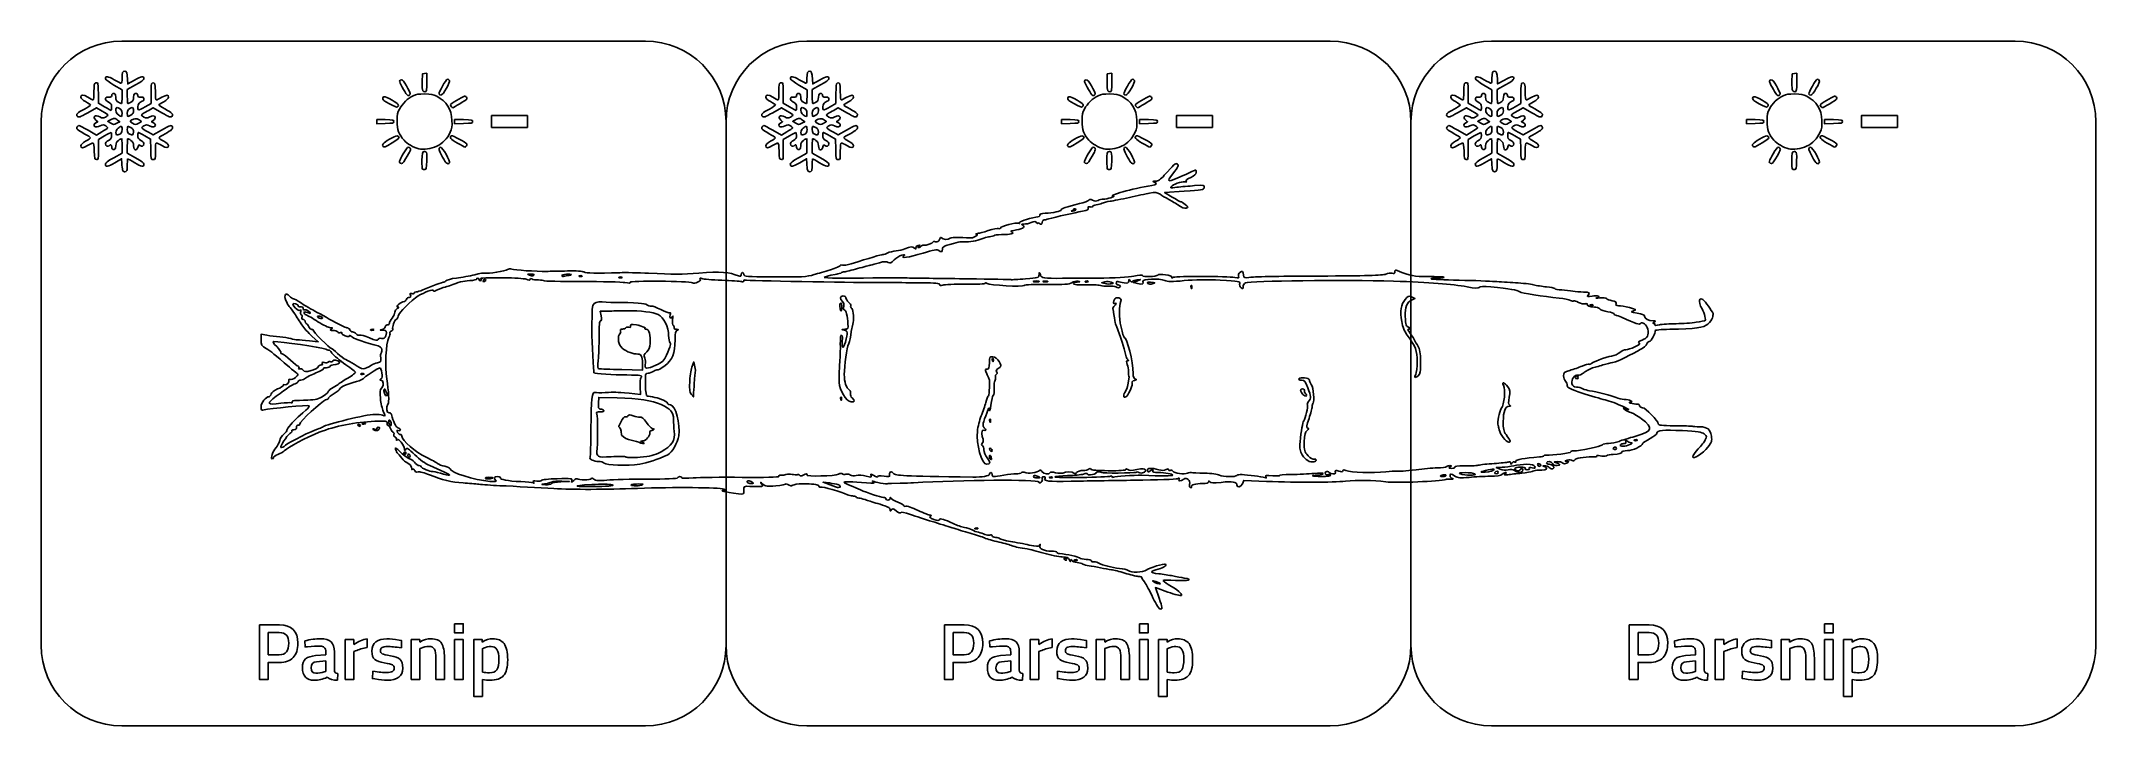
# Model space of a CAD drawing. Extents: x 141 to 566, y 508 to 650.
import ezdxf

# ---------------------------------------------------------------- set-up
doc = ezdxf.new("R2010")
doc.units = 0
doc.layers.add('Layer_1', color=7, linetype='CONTINUOUS')

msp = doc.modelspace()

# ---------------------------------------------------------------- linework, layer by layer
at = {"layer": 'Layer_1', "color": 7}
for points in [[(157.338173, 649.788143), (265.678186, 649.788143)], [(299.070454, 649.788143), (407.410469, 649.788143)], [(440.802737, 649.788143), (549.142753, 649.788143)], [(157.956202, 643.592273), (157.95678, 643.591052)], [(220.488673, 643.119063), (220.012112, 643.064213), (219.535551, 643.009391), (219.485378, 641.388793)], [(220.488588, 641.475428), (220.488673, 643.119063)], [(299.688378, 643.592273), (299.689058, 643.591052)], [(362.220945, 643.119063), (361.744384, 643.064213), (361.267824, 643.009391), (361.21765, 641.388793)], [(362.22086, 641.475428), (362.220945, 643.119063)], [(441.420661, 643.592273), (441.421342, 643.591052)], [(503.953228, 643.119063), (503.476668, 643.064213), (503.000107, 643.009391), (502.949934, 641.388793)], [(503.953143, 641.475428), (503.953228, 643.119063)], [(153.782053, 636.164668), (152.495447, 636.906594), (152.495447, 638.96739)], [(155.719505, 640.689826), (157.396618, 639.693916), (157.396618, 638.28468)], [(158.485411, 638.310112), (158.485411, 639.743757), (160.20578, 640.715063)], [(159.977392, 641.730424), (158.576091, 640.914287), (158.528469, 641.844916)], [(163.38579, 638.954666), (163.38579, 636.896707), (162.172998, 636.170261)], [(228.327517, 638.371409), (228.327659, 638.371327)], [(295.514334, 636.164668), (294.227717, 636.906594), (294.227717, 638.96739)], [(297.451786, 640.689826), (299.128904, 639.693916), (299.128904, 638.28468)], [(300.217578, 638.310112), (300.217578, 639.743757), (301.937953, 640.715063)], [(301.709565, 641.730424), (300.308258, 640.914287), (300.260636, 641.844916)], [(305.117972, 638.954666), (305.117972, 636.896707), (303.905169, 636.170261)], [(370.059789, 638.371409), (370.059931, 638.371327)], [(437.246617, 636.164668), (435.96, 636.906594), (435.96, 638.96739)], [(439.184069, 640.689826), (440.861187, 639.693916), (440.861187, 638.28468)], [(441.949861, 638.310112), (441.949861, 639.743757), (443.670236, 640.715063)], [(443.441849, 641.730424), (442.040542, 640.914287), (441.99292, 641.844916)], [(446.850255, 638.954666), (446.850255, 636.896707), (445.637452, 636.170261)], [(511.792072, 638.371409), (511.792214, 638.371327)], [(150.295042, 634.956352), (152.112249, 635.994332), (153.298848, 635.300626)], [(155.802526, 633.765438), (155.802725, 633.766039)], [(156.37578, 636.036874), (156.375587, 636.03707)], [(159.511462, 636.037424), (159.511266, 636.037427)], [(160.269795, 633.720818), (160.269599, 633.720402)], [(163.213452, 635.613239), (163.858343, 635.99938), (165.632292, 634.96061)], [(210.090852, 633.576881), (210.090852, 633.13145), (210.090852, 632.686025), (211.867155, 632.735433)], [(211.867155, 633.527456), (210.090852, 633.576881)], [(226.207485, 633.57654), (226.207485, 633.13145), (226.207485, 632.686363), (228.070414, 632.73577)], [(228.070414, 633.527116), (226.207485, 633.57654)], [(292.027323, 634.956352), (293.844529, 635.994332), (295.03114, 635.300626)], [(297.534813, 633.765438), (297.535011, 633.766039)], [(298.108063, 636.036874), (298.107865, 636.03707)], [(301.24372, 636.037424), (301.24355, 636.037427)], [(302.002016, 633.720818), (302.001874, 633.720402)], [(304.945597, 635.613239), (305.590479, 635.99938), (307.364428, 634.96061)], [(351.823124, 633.576881), (351.823124, 633.13145), (351.823124, 632.686025), (353.599427, 632.735433)], [(353.599427, 633.527456), (351.823124, 633.576881)], [(367.939757, 633.57654), (367.939757, 633.13145), (367.939757, 632.686363), (369.802687, 632.73577)], [(369.802687, 633.527116), (367.939757, 633.57654)], [(433.759606, 634.956352), (435.576813, 635.994332), (436.763424, 635.300626)], [(439.267096, 633.765438), (439.267294, 633.766039)], [(439.840346, 636.036874), (439.840148, 636.03707)], [(442.976003, 636.037424), (442.975833, 636.037427)], [(443.734299, 633.720818), (443.734157, 633.720402)], [(446.67788, 635.613239), (447.322762, 635.99938), (449.096712, 634.96061)], [(493.555408, 633.576881), (493.555408, 633.13145), (493.555408, 632.686025), (495.33171, 632.735433)], [(495.33171, 633.527456), (493.555408, 633.576881)], [(509.672041, 633.57654), (509.672041, 633.13145), (509.672041, 632.686363), (511.53497, 632.73577)], [(511.53497, 633.527116), (509.672041, 633.57654)], [(140.642042, 524.75199), (140.642042, 633.092009)], [(153.210351, 630.999011), (152.102526, 630.339239), (150.353382, 631.338523)], [(151.968784, 633.449886), (152.349171, 633.095294), (151.968784, 632.89171)], [(152.495413, 627.32579), (152.495413, 629.417585), (153.752255, 630.15177)], [(154.96734, 632.865572), (154.444085, 633.210239), (155.003454, 633.499549)], [(156.474799, 633.443394), (156.914317, 633.105272), (156.34741, 632.811997)], [(157.204517, 632.124442), (157.204123, 632.124442)], [(158.667925, 632.119711), (158.667925, 632.119907)], [(160.85397, 632.794935), (160.85397, 632.795292)], [(162.115396, 630.201237), (163.294455, 629.516066), (163.346046, 627.387902)], [(165.572563, 631.346471), (163.856954, 630.357109), (162.84973, 630.920049)], [(163.90021, 632.899029), (163.50772, 633.109161), (163.928585, 633.426846)], [(282.374334, 633.092009), (282.374334, 524.75199)], [(282.374334, 524.75199), (282.374334, 633.092009)], [(294.942643, 630.999011), (293.834806, 630.339239), (292.08566, 631.338523)], [(293.701068, 633.449886), (294.081449, 633.095294), (293.701068, 632.89171)], [(294.227575, 627.32579), (294.227575, 629.417585), (295.484428, 630.15177)], [(296.699613, 632.865572), (296.176365, 633.210239), (296.735726, 633.499549)], [(298.207077, 633.443394), (298.646589, 633.105272), (298.079688, 632.811997)], [(298.9368, 632.124442), (298.936403, 632.124442)], [(300.400214, 632.119711), (300.400214, 632.119907)], [(302.586265, 632.794935), (302.586265, 632.795292)], [(303.847569, 630.201237), (305.026639, 629.516066), (305.07823, 627.387902)], [(307.304702, 631.346471), (305.58909, 630.357109), (304.581883, 630.920049)], [(305.632346, 632.899029), (305.239861, 633.109161), (305.660721, 633.426846)], [(424.106617, 633.092009), (424.106617, 524.75199)], [(424.106617, 524.75199), (424.106617, 633.092009)], [(436.674926, 630.999011), (435.56709, 630.339239), (433.817943, 631.338523)], [(435.433351, 633.449886), (435.813732, 633.095294), (435.433351, 632.89171)], [(435.959858, 627.32579), (435.959858, 629.417585), (437.216712, 630.15177)], [(438.431896, 632.865572), (437.908649, 633.210239), (438.468009, 633.499549)], [(439.939361, 633.443394), (440.378872, 633.105272), (439.811972, 632.811997)], [(440.669083, 632.124442), (440.668687, 632.124442)], [(442.132498, 632.119711), (442.132498, 632.119907)], [(444.318548, 632.794935), (444.318548, 632.795292)], [(445.579852, 630.201237), (446.758923, 629.516066), (446.810513, 627.387902)], [(449.036986, 631.346471), (447.321373, 630.357109), (446.314167, 630.920049)], [(447.36463, 632.899029), (446.972145, 633.109161), (447.393005, 633.426846)], [(565.838901, 633.092009), (565.838901, 524.75199)], [(157.395787, 628.117682), (157.395787, 626.620147), (155.671449, 625.650231)], [(155.884558, 624.603118), (157.305107, 625.427388), (157.352729, 624.481282)], [(160.210089, 625.641163), (158.485751, 626.613857), (158.485751, 628.114567)], [(299.127969, 628.117682), (299.127969, 626.620147), (297.403625, 625.650231)], [(297.616734, 624.603118), (299.037288, 625.427388), (299.08491, 624.481282)], [(301.942261, 625.641163), (300.217918, 626.613857), (300.217918, 628.114567)], [(440.860252, 628.117682), (440.860252, 626.620147), (439.135909, 625.650231)], [(439.349017, 624.603118), (440.769572, 625.427388), (440.817194, 624.481282)], [(443.674545, 625.641163), (441.950202, 626.613857), (441.950202, 628.114567)], [(157.491626, 623.126217), (157.491626, 623.125879)], [(299.223808, 623.126217), (299.223808, 623.125879)], [(440.956091, 623.126217), (440.956091, 623.125879)], [(377.17217, 618.72226), (373.107317, 618.475618), (374.71218, 617.509225)], [(249.381405, 601.5431), (249.381405, 601.543227)], [(252.039339, 601.222456), (252.039348, 601.222314)], [(260.31634, 600.937036), (260.316454, 600.936894)], [(348.06977, 600.08254), (348.06977, 600.083447)], [(356.787213, 600.080658), (356.787326, 600.080516)], [(360.793077, 599.953609), (360.123137, 599.77514), (360.836674, 599.596926)], [(367.543786, 599.607119), (366.687524, 599.797494), (367.401061, 600.124459), (368.114598, 600.451404), (367.401061, 600.382692)], [(424.234346, 596.840346), (424.912791, 596.529595), (424.182557, 596.18882)], [(258.287499, 593.918481), (256.348015, 593.891836), (256.535442, 592.892878)], [(308.623124, 591.18046), (308.296942, 589.682018), (308.296857, 589.682027)], [(461.249745, 595.228748), (461.24983, 595.228606)], [(486.504, 592.543463), (486.505332, 592.545932)], [(186.160365, 587.955657), (186.160365, 589.110525), (187.373387, 588.90524)], [(196.149954, 587.764341), (198.005165, 587.559368), (196.675427, 588.745091)], [(209.113852, 589.918482), (209.113846, 589.918623)], [(209.575905, 586.92973), (209.575945, 586.930124)], [(270.732898, 587.429779), (270.732444, 587.429768)], [(203.230094, 583.137334), (203.23004, 583.137567)], [(260.811354, 581.806392), (265.106098, 581.708143), (265.091924, 583.019257)], [(275.315669, 582.288503), (275.698715, 583.386117), (276.082469, 581.656329)], [(206.943474, 580.957855), (206.943486, 580.957713)], [(262.318876, 576.894623), (264.696293, 576.678878), (264.621742, 578.288472)], [(336.860249, 578.098862), (336.860249, 579.621073)], [(365.531698, 578.677003), (365.792485, 580.255095)], [(366.874129, 579.557341), (366.873052, 579.557387)], [(426.002995, 581.33357), (426.003279, 581.33357)], [(259.839836, 575.94526), (256.027799, 576.053289), (255.968016, 574.840267)], [(337.848123, 578.122628), (337.84971, 578.122628)], [(207.40136, 570.510125), (207.401349, 570.510266)], [(271.500973, 571.515449), (271.500831, 571.515418)], [(471.831307, 571.615024), (471.829833, 571.613292)], [(210.231573, 569.224409), (210.231573, 569.224545)], [(267.005254, 569.163849), (267.005537, 569.163711)], [(272.59954, 568.086069), (272.600362, 568.086007)], [(444.352592, 566.777307), (444.352479, 566.777316)], [(470.383087, 567.257862), (470.383172, 567.25772)], [(337.099209, 563.286234), (337.098983, 563.286234)], [(404.00623, 562.71386), (404.005975, 562.713829)], [(442.962, 561.587681), (441.752287, 561.54003), (442.590576, 561.197021)], [(448.072299, 562.203459), (448.072299, 562.20359)], [(450.615061, 562.308321), (450.614778, 562.30833)], [(234.04055, 559.335399), (234.04055, 559.335285)], [(248.185244, 558.552954), (249.952255, 558.605764), (248.39536, 558.712658)], [(263.816532, 558.115393), (263.816532, 558.115226)], [(303.753458, 558.333513), (302.469109, 558.493869), (303.896183, 557.948296)], [(305.537187, 558.031946), (305.537329, 558.031997)], [(318.38057, 558.265898), (316.596671, 558.212465)], [(346.208854, 559.907249), (346.209109, 559.907249)], [(349.366422, 559.551308), (349.366507, 559.551478)], [(394.230274, 558.6656), (389.520879, 558.846763), (389.235458, 558.173154)], [(440.11114, 561.029496), (440.11114, 561.029604)], [(334.12629, 548.818733), (334.126431, 548.818591)], [(354.503906, 542.426462), (354.503991, 542.426321)], [(373.803024, 535.762361), (371.223156, 536.69649), (372.003109, 534.467883)], [(185.816554, 528.948935), (185.816554, 517.687223), (187.641754, 517.687223), (187.641754, 521.1882), (189.944487, 521.1882)], [(189.944487, 528.948935), (185.816554, 528.948935)], [(187.641754, 527.371305), (189.928378, 527.371305)], [(189.928378, 522.767302), (187.641754, 522.767302), (187.641754, 527.371305)], [(327.548835, 528.948935), (327.548835, 517.687223), (329.374035, 517.687223), (329.374035, 521.1882), (331.676759, 521.1882)], [(331.676759, 528.948935), (327.548835, 528.948935)], [(329.374035, 527.371305), (331.660658, 527.371305)], [(331.660658, 522.767302), (329.374035, 522.767302), (329.374035, 527.371305)], [(469.281118, 528.948935), (469.281118, 517.687223), (471.106318, 517.687223), (471.106318, 521.1882), (473.409043, 521.1882)], [(473.409043, 528.948935), (469.281118, 528.948935)], [(471.106318, 527.371305), (473.392942, 527.371305)], [(473.392942, 522.767302), (471.106318, 522.767302), (471.106318, 527.371305)], [(195.18863, 525.660367), (195.254563, 524.394743), (195.780441, 524.428418)], [(199.546549, 523.375189), (199.546549, 522.783394), (197.42546, 522.603224)], [(201.321938, 519.626667), (201.321938, 523.375197)], [(205.35025, 524.92062), (205.35025, 525.907928), (203.574858, 525.907928), (203.574858, 517.687223), (205.366363, 517.687223), (205.366363, 523.425013), (205.728177, 523.572982)], [(208.145171, 524.29661), (208.145171, 526.0881)], [(215.215954, 524.214524), (215.248212, 525.710137), (214.738444, 525.808273)], [(218.998196, 525.398159), (218.998196, 525.907928), (217.221341, 525.907928), (217.221341, 517.687223), (219.014314, 517.687223), (219.014314, 524.066615), (219.260418, 524.164751)], [(231.937157, 525.398159), (231.937157, 525.907928), (230.161774, 525.907928), (230.161774, 514.151093), (231.954738, 514.151093), (231.954738, 517.653533)], [(231.954738, 519.182779), (231.954738, 524.032877), (232.200842, 524.148588)], [(336.92091, 525.660367), (336.986957, 524.394743), (337.512841, 524.428418)], [(341.278951, 523.375189), (341.278951, 522.783394), (339.157843, 522.603224)], [(340.209638, 526.088089), (340.209496, 526.0881)], [(343.054346, 519.626667), (343.054346, 523.375197)], [(347.082548, 524.92062), (347.082548, 525.907928), (345.307153, 525.907928), (345.307153, 517.687223), (347.098649, 517.687223), (347.098649, 523.425013), (347.460463, 523.572982)], [(349.877452, 524.29661), (349.877452, 526.0881)], [(356.948135, 524.214524), (356.98045, 525.710137), (356.470668, 525.808273)], [(360.730488, 525.398159), (360.730488, 525.907928), (358.953619, 525.907928), (358.953619, 517.687223), (360.746589, 517.687223), (360.746589, 524.066615), (360.992636, 524.164751)], [(373.669455, 525.398159), (373.669455, 525.907928), (371.89406, 525.907928), (371.89406, 514.151093), (373.68703, 514.151093), (373.68703, 517.653533)], [(373.68703, 519.182779), (373.68703, 524.032877), (373.933077, 524.148588)], [(478.653194, 525.660367), (478.719241, 524.394743), (479.245124, 524.428418)], [(483.011235, 523.375189), (483.011235, 522.783394), (480.890126, 522.603224)], [(481.941921, 526.088089), (481.94178, 526.0881)], [(484.78663, 519.626667), (484.78663, 523.375197)], [(488.814831, 524.92062), (488.814831, 525.907928), (487.039436, 525.907928), (487.039436, 517.687223), (488.830932, 517.687223), (488.830932, 523.425013), (489.192746, 523.572982)], [(491.609735, 524.29661), (491.609735, 526.0881)], [(498.680419, 524.214524), (498.712734, 525.710137), (498.202951, 525.808273)], [(502.462772, 525.398159), (502.462772, 525.907928), (500.685902, 525.907928), (500.685902, 517.687223), (502.478872, 517.687223), (502.478872, 524.066615), (502.72492, 524.164751)], [(515.401739, 525.398159), (515.401739, 525.907928), (513.626343, 525.907928), (513.626343, 514.151093), (515.419313, 514.151093), (515.419313, 517.653533)], [(515.419313, 519.182779), (515.419313, 524.032877), (515.665361, 524.148588)], [(197.639314, 521.3361), (199.546534, 521.517736)], [(199.546534, 521.517736), (199.546534, 519.330728), (199.250637, 519.232592)], [(201.995773, 517.505564), (202.045578, 518.870798)], [(209.264315, 519.362946), (209.198381, 517.867342), (209.708141, 517.785307)], [(222.335124, 522.043654), (222.335124, 517.687211), (224.110517, 517.687211), (224.110517, 522.093461)], [(339.371603, 521.3361), (341.278809, 521.517736)], [(341.278809, 521.517736), (341.278809, 519.330728), (340.982929, 519.232592)], [(343.72817, 517.505564), (343.77806, 518.870798)], [(350.996598, 519.362946), (350.930551, 517.867342), (351.440306, 517.785307)], [(364.067348, 522.043654), (364.067348, 517.687211), (365.842743, 517.687211), (365.842743, 522.093461)], [(481.103887, 521.3361), (483.011093, 521.517736)], [(483.011093, 521.517736), (483.011093, 519.330728), (482.715213, 519.232592)], [(485.460454, 517.505564), (485.510343, 518.870798)], [(492.728882, 519.362946), (492.662835, 517.867342), (493.172589, 517.785307)], [(505.799631, 522.043654), (505.799631, 517.687211), (507.575027, 517.687211), (507.575027, 522.093461)], [(265.678186, 508.055859), (157.338173, 508.055859)], [(407.410469, 508.055859), (299.070454, 508.055859)], [(549.142753, 508.055859), (440.802737, 508.055859)]]:
    msp.add_lwpolyline(points, dxfattribs=at)
for points in [[(157.338173, 649.788143)], [(299.070454, 649.788143)], [(440.802737, 649.788143)], [(211.596446, 638.284671)], [(215.198033, 641.796313)], [(220.055426, 638.847893)], [(224.728367, 641.882982)], [(353.328718, 638.284671)], [(356.930306, 641.796313)], [(361.787698, 638.847893)], [(366.460639, 641.882982)], [(495.061002, 638.284671)], [(498.662589, 641.796313)], [(503.519981, 638.847893)], [(508.192923, 641.882982)], [(233.855498, 631.925107), (233.855498, 634.386773), (241.290227, 634.386773), (241.290227, 631.925107)], [(375.587773, 631.925107), (375.587773, 634.386773), (383.02251, 634.386773), (383.02251, 631.925107)], [(517.320057, 631.925107), (517.320057, 634.386773), (524.754794, 634.386773), (524.754794, 631.925107)], [(214.289586, 630.154585)], [(225.584374, 630.203)], [(356.021858, 630.154585)], [(367.316646, 630.203)], [(497.754142, 630.154585)], [(509.048929, 630.203)], [(216.679192, 627.816753)], [(219.916953, 626.945905)], [(223.287829, 627.809678)], [(358.411465, 627.816753)], [(361.649225, 626.945905)], [(365.020101, 627.809678)], [(500.143748, 627.816753)], [(503.381509, 626.945905)], [(506.752384, 627.809678)], [(354.260778, 614.912173)], [(232.39906, 600.028404)], [(241.889207, 601.578116)], [(346.066526, 600.08241)], [(360.793049, 599.953601)], [(370.572435, 599.52583)], [(378.62297, 598.690505)], [(197.871939, 592.841582)], [(306.129572, 593.989121)], [(337.545468, 584.110437)], [(458.449228, 579.906493)], [(211.625739, 577.780364)], [(275.700671, 577.59861)], [(306.127417, 575.571742)], [(402.144633, 576.353259)], [(206.426171, 570.059612)], [(211.447573, 573.226668)], [(212.698772, 571.343981)], [(336.952431, 571.005125)], [(466.25057, 565.720659)], [(468.625833, 567.167063)], [(215.82805, 564.208574)], [(216.748749, 563.637713)], [(337.147172, 564.922089)], [(246.254729, 558.527187)], [(254.576421, 558.021283)], [(286.968416, 558.781271)], [(430.763754, 560.009934)], [(435.330425, 560.473665)], [(441.911849, 560.7835)], [(352.559565, 542.3742)], [(371.332261, 537.930068)], [(226.199367, 529.196485), (226.199367, 527.305377), (227.990877, 527.305377), (227.990877, 529.196485)], [(367.93165, 529.196485), (367.93165, 527.305377), (369.723146, 527.305377), (369.723146, 529.196485)], [(509.663934, 529.196485), (509.663934, 527.305377), (511.45543, 527.305377), (511.45543, 529.196485)], [(198.47721, 526.088089)], [(212.157394, 526.071951)], [(221.267254, 526.088089)], [(226.199367, 525.907874), (226.199367, 517.687169), (227.990877, 517.687169), (227.990877, 525.907899)], [(233.746245, 524.494293)], [(234.058255, 526.088086)], [(353.889609, 526.071951)], [(362.999452, 526.088089)], [(367.93165, 525.907874), (367.93165, 517.687169), (369.723146, 517.687169), (369.723146, 525.907899)], [(375.478498, 524.494293)], [(375.790535, 526.088086)], [(495.621893, 526.071951)], [(504.731735, 526.088089)], [(509.663934, 525.907874), (509.663934, 517.687169), (511.45543, 517.687169), (511.45543, 525.907899)], [(517.210781, 524.494293)], [(517.522819, 526.088086)]]:
    msp.add_lwpolyline(points, close=True, dxfattribs=at)
for points in [[(140.642042, 633.092009), (140.642042, 642.341667), (148.088517, 649.788143), (157.338173, 649.788143)], [(265.678186, 649.788143), (274.927861, 649.788143), (282.374334, 642.341667), (282.374334, 633.092009)], [(282.374334, 633.092009), (282.374334, 642.341667), (289.820806, 649.788143), (299.070454, 649.788143)], [(407.410469, 649.788143), (416.660145, 649.788143), (424.106617, 642.341667), (424.106617, 633.092009)], [(424.106617, 633.092009), (424.106617, 642.341667), (431.55309, 649.788143), (440.802737, 649.788143)], [(549.142753, 649.788143), (558.392428, 649.788143), (565.838901, 642.341667), (565.838901, 633.092009)], [(155.791534, 641.796863), (154.492027, 642.549302), (153.8644, 642.620738), (153.981672, 642.003225)], [(157.95678, 643.591052), (157.519641, 643.591052), (157.396221, 643.248167), (157.396221, 642.033391)], [(158.528469, 641.844916), (158.45902, 643.231531), (158.339965, 643.592273), (157.956202, 643.592273)], [(161.930123, 642.009807), (161.937493, 642.627116), (161.380874, 642.547545), (159.977392, 641.730424)], [(297.523814, 641.796863), (296.224299, 642.549302), (295.59668, 642.620738), (295.71395, 642.003225)], [(299.689058, 643.591052), (299.251928, 643.591052), (299.128507, 643.248167), (299.128507, 642.033391)], [(300.260636, 641.844916), (300.191187, 643.231531), (300.072132, 643.592273), (299.688378, 643.592273)], [(303.662296, 642.009807), (303.6708, 642.627116), (303.113055, 642.547545), (301.709565, 641.730424)], [(439.256098, 641.796863), (437.956583, 642.549302), (437.328964, 642.620738), (437.446233, 642.003225)], [(441.421342, 643.591052), (440.984211, 643.591052), (440.860791, 643.248167), (440.860791, 642.033391)], [(441.99292, 641.844916), (441.923471, 643.231531), (441.804416, 643.592273), (441.420661, 643.592273)], [(445.39458, 642.009807), (445.403083, 642.627116), (444.845339, 642.547545), (443.441849, 641.730424)], [(150.316909, 638.163604), (149.356318, 638.754721), (148.865805, 638.756308), (148.865805, 638.168706)], [(148.865805, 638.168706), (148.865805, 637.932183), (149.191821, 637.633545), (149.864097, 637.25415)], [(151.409852, 637.60106), (151.310639, 637.60106), (150.819727, 637.85425), (150.316909, 638.163604)], [(151.588434, 639.305955), (151.588434, 638.307663), (151.515017, 637.60106), (151.409852, 637.60106)], [(151.87695, 641.121772), (151.64142, 641.030496), (151.588434, 640.696935), (151.588434, 639.305955)], [(152.330754, 641.130276), (152.239479, 641.185835), (152.035693, 641.181866), (151.87695, 641.121772)], [(152.495447, 638.96739), (152.495447, 640.101008), (152.42203, 641.074161), (152.330754, 641.130276)], [(153.986834, 637.872939), (153.949133, 637.615582), (154.121763, 637.408417), (154.576757, 637.163558)], [(153.981672, 642.003225), (154.015404, 641.826626), (154.791258, 641.240663), (155.719505, 640.689826)], [(154.616443, 638.19201), (154.159067, 638.227726), (154.028106, 638.160262), (153.986834, 637.872939)], [(155.251811, 638.555134), (155.204189, 638.218996), (155.093071, 638.1555), (154.616443, 638.19201)], [(155.672677, 638.962509), (155.434765, 638.962509), (155.289909, 638.821627), (155.251811, 638.555134)], [(156.09136, 638.190422), (156.045722, 638.823013), (155.97032, 638.962509), (155.672677, 638.962509)], [(157.239465, 641.049982), (157.152158, 641.049982), (156.501312, 641.386117), (155.791534, 641.796863)], [(156.672357, 637.146692), (156.236808, 637.371904), (156.137596, 637.549699), (156.09136, 638.190422)], [(157.396221, 642.033391), (157.396221, 641.492476), (157.324788, 641.049982), (157.239465, 641.049982)], [(157.396618, 638.28468), (157.396618, 637.509421), (157.35098, 636.875048), (157.297405, 636.875048)], [(158.584623, 636.876471), (158.529064, 636.876471), (158.485411, 637.521559), (158.485411, 638.310112)], [(159.790269, 638.191848), (159.744631, 637.55132), (159.645419, 637.37333), (159.209668, 637.148115)], [(160.209351, 638.963932), (159.911906, 638.963932), (159.836108, 638.825034), (159.790269, 638.191848)], [(160.20578, 640.715063), (161.36242, 641.368089), (161.927544, 641.79233), (161.930123, 642.009807)], [(160.630217, 638.556559), (160.592516, 638.82364), (160.447666, 638.963932), (160.209351, 638.963932)], [(161.265583, 638.193436), (160.789158, 638.157719), (160.678037, 638.221215), (160.630217, 638.556559)], [(161.898769, 637.844995), (161.853131, 638.165259), (161.73606, 638.229549), (161.265583, 638.193436)], [(161.582474, 637.333843), (161.835267, 637.413214), (161.936668, 637.578502), (161.898769, 637.844995)], [(163.61259, 641.095923), (163.449882, 641.036395), (163.38579, 640.435552), (163.38579, 638.954666)], [(164.2932, 639.311655), (164.2932, 641.022503), (164.184066, 641.306415), (163.61259, 641.095923)], [(164.477735, 637.602596), (164.366617, 637.602596), (164.2932, 638.276258), (164.2932, 639.311655)], [(165.651837, 638.16137), (165.10735, 637.854004), (164.578935, 637.602596), (164.477735, 637.602596)], [(167.01603, 638.149748), (167.01603, 638.735108), (166.673741, 638.738084), (165.651837, 638.16137)], [(166.017736, 637.239753), (166.66759, 637.61161), (167.01603, 637.929094), (167.01603, 638.149748)], [(211.339542, 637.972603), (211.29844, 637.685711), (211.571416, 637.454772), (212.715451, 636.808598)], [(211.596361, 638.284671), (211.438471, 638.270498), (211.366755, 638.163405), (211.339542, 637.972603)], [(213.297602, 637.538681), (212.3618, 638.074114), (211.859501, 638.308431), (211.596446, 638.284671)], [(214.808468, 641.522486), (214.763964, 641.291207), (215.832994, 639.313211), (216.364405, 638.64379)], [(217.629281, 638.451204), (216.537885, 637.95073), (215.395722, 636.851928), (214.801353, 635.730914)], [(215.198033, 641.796313), (215.012931, 641.796313), (214.837466, 641.673147), (214.808468, 641.522486)], [(216.273016, 640.496585), (215.751498, 641.414597), (215.435803, 641.796313), (215.198033, 641.796313)], [(217.016997, 638.912203), (217.014163, 639.068788), (216.679136, 639.781733), (216.273016, 640.496585)], [(216.364405, 638.64379), (216.581539, 638.370275), (217.024197, 638.552401), (217.016997, 638.912203)], [(220.055426, 638.847893), (218.795822, 638.848474), (218.32907, 638.772094), (217.629281, 638.451204)], [(219.485378, 641.388793), (219.453063, 640.342945), (219.508055, 639.682353), (219.636748, 639.525847)], [(219.636748, 639.525847), (219.904339, 639.20357), (220.253284, 639.218548), (220.383422, 639.557651)], [(222.531007, 638.366247), (221.727498, 638.788201), (221.423964, 638.847269), (220.055426, 638.847893)], [(220.383422, 639.557651), (220.441249, 639.708426), (220.488588, 640.571414), (220.488588, 641.475428)], [(225.660512, 633.357218), (225.564418, 635.727285), (224.591766, 637.284053), (222.531007, 638.366247)], [(224.728367, 641.882968), (224.429539, 641.882968), (222.86334, 639.148124), (222.983218, 638.835712)], [(222.983218, 638.835712), (223.035092, 638.700698), (223.216226, 638.590884), (223.385992, 638.591678)], [(223.385992, 638.591678), (223.817936, 638.593707), (225.389435, 641.356016), (225.133863, 641.663977)], [(225.133863, 641.663977), (225.0338, 641.784421), (224.851249, 641.882982), (224.728367, 641.882982)], [(228.268981, 638.362256), (227.72541, 638.220098), (225.35284, 636.780138), (225.346944, 636.588669)], [(228.327659, 638.371327), (228.307816, 638.370082), (228.28854, 638.367358), (228.268981, 638.362256)], [(228.727259, 637.735422), (228.886566, 637.99295), (228.618125, 638.389837), (228.327517, 638.371409)], [(292.049178, 638.163604), (291.088602, 638.754721), (290.598094, 638.756308), (290.598094, 638.168706)], [(290.598094, 638.168706), (290.598094, 637.932183), (290.924107, 637.633545), (291.596372, 637.25415)], [(293.142132, 637.60106), (293.04292, 637.60106), (292.552016, 637.85425), (292.049178, 638.163604)], [(293.320715, 639.305955), (293.320715, 638.307663), (293.247298, 637.60106), (293.142132, 637.60106)], [(293.609225, 641.121772), (293.373666, 641.030496), (293.320715, 640.696935), (293.320715, 639.305955)], [(294.063024, 641.130276), (293.971748, 641.185835), (293.767965, 641.181866), (293.609225, 641.121772)], [(294.227717, 638.96739), (294.227717, 640.101008), (294.154299, 641.074161), (294.063024, 641.130276)], [(295.719109, 637.872939), (295.681408, 637.615582), (295.854038, 637.408417), (296.309027, 637.163558)], [(295.71395, 642.003225), (295.747682, 641.826626), (296.523553, 641.240663), (297.451786, 640.689826)], [(296.34874, 638.19201), (295.891342, 638.227726), (295.760381, 638.160262), (295.719109, 637.872939)], [(296.984098, 638.555134), (296.936476, 638.218996), (296.825357, 638.1555), (296.34874, 638.19201)], [(297.404957, 638.962509), (297.167131, 638.962509), (297.022195, 638.821627), (296.984098, 638.555134)], [(297.823635, 638.190422), (297.777997, 638.823013), (297.702595, 638.962509), (297.404957, 638.962509)], [(298.971751, 641.049982), (298.884444, 641.049982), (298.233581, 641.386117), (297.523814, 641.796863)], [(298.404652, 637.146692), (297.96908, 637.371904), (297.869868, 637.549699), (297.823635, 638.190422)], [(299.128507, 642.033391), (299.128507, 641.492476), (299.057074, 641.049982), (298.971751, 641.049982)], [(299.128904, 638.28468), (299.128904, 637.509421), (299.083266, 636.875048), (299.029691, 636.875048)], [(300.316791, 636.876471), (300.261231, 636.876471), (300.217578, 637.521559), (300.217578, 638.310112)], [(301.52245, 638.191848), (301.476813, 637.55132), (301.3776, 637.37333), (300.94183, 637.148115)], [(301.941524, 638.963932), (301.644085, 638.963932), (301.568287, 638.825034), (301.52245, 638.191848)], [(301.937953, 640.715063), (303.094602, 641.368089), (303.659717, 641.79233), (303.662296, 642.009807)], [(302.362384, 638.556559), (302.324683, 638.82364), (302.179833, 638.963932), (301.941524, 638.963932)], [(302.997742, 638.193436), (302.521323, 638.157719), (302.410205, 638.221215), (302.362384, 638.556559)], [(303.630945, 637.844995), (303.585307, 638.165259), (303.468236, 638.229549), (302.997742, 638.193436)], [(303.314655, 637.333843), (303.567506, 637.413214), (303.668844, 637.578502), (303.630945, 637.844995)], [(305.344743, 641.095923), (305.182035, 641.036395), (305.117972, 640.435552), (305.117972, 638.954666)], [(306.025342, 639.311655), (306.025342, 641.022503), (305.916208, 641.306415), (305.344743, 641.095923)], [(306.209877, 637.602596), (306.098759, 637.602596), (306.025342, 638.276258), (306.025342, 639.311655)], [(307.383987, 638.16137), (306.83948, 637.854004), (306.311074, 637.602596), (306.209877, 637.602596)], [(308.748161, 638.149748), (308.748161, 638.735108), (308.405877, 638.738084), (307.383987, 638.16137)], [(307.749883, 637.239753), (308.399726, 637.61161), (308.748161, 637.929094), (308.748161, 638.149748)], [(353.071814, 637.972603), (353.030712, 637.685711), (353.303688, 637.454772), (354.447723, 636.808598)], [(353.328633, 638.284671), (353.170743, 638.270498), (353.099027, 638.163405), (353.071814, 637.972603)], [(355.029874, 637.538681), (354.094072, 638.074114), (353.591773, 638.308431), (353.328718, 638.284671)], [(356.54074, 641.522486), (356.496236, 641.291207), (357.565266, 639.313211), (358.096677, 638.64379)], [(359.361553, 638.451204), (358.270157, 637.95073), (357.127994, 636.851928), (356.533625, 635.730914)], [(356.930306, 641.796313), (356.745203, 641.796313), (356.569739, 641.673147), (356.54074, 641.522486)], [(358.005288, 640.496585), (357.48377, 641.414597), (357.168076, 641.796313), (356.930306, 641.796313)], [(358.749269, 638.912203), (358.746435, 639.068788), (358.411408, 639.781733), (358.005288, 640.496585)], [(358.096677, 638.64379), (358.313811, 638.370275), (358.756469, 638.552401), (358.749269, 638.912203)], [(361.787698, 638.847893), (360.528094, 638.848474), (360.061342, 638.772094), (359.361553, 638.451204)], [(361.21765, 641.388793), (361.185335, 640.342945), (361.240328, 639.682353), (361.36902, 639.525847)], [(361.36902, 639.525847), (361.636611, 639.20357), (361.985556, 639.218548), (362.115694, 639.557651)], [(364.263279, 638.366247), (363.45977, 638.788201), (363.156236, 638.847269), (361.787698, 638.847893)], [(362.115694, 639.557651), (362.173521, 639.708426), (362.22086, 640.571414), (362.22086, 641.475428)], [(367.392784, 633.357218), (367.29669, 635.727285), (366.324038, 637.284053), (364.263279, 638.366247)], [(366.460639, 641.882968), (366.161811, 641.882968), (364.595613, 639.148124), (364.71549, 638.835712)], [(364.71549, 638.835712), (364.767364, 638.700698), (364.948498, 638.590884), (365.118265, 638.591678)], [(365.118265, 638.591678), (365.550208, 638.593707), (367.121707, 641.356016), (366.866135, 641.663977)], [(366.866135, 641.663977), (366.766072, 641.784421), (366.583521, 641.882982), (366.460639, 641.882982)], [(370.001254, 638.362256), (369.457682, 638.220098), (367.085112, 636.780138), (367.079216, 636.588669)], [(370.059931, 638.371327), (370.040088, 638.370082), (370.020813, 638.367358), (370.001254, 638.362256)], [(370.459531, 637.735422), (370.618838, 637.99295), (370.350397, 638.389837), (370.059789, 638.371409)], [(433.781461, 638.163604), (432.820885, 638.754721), (432.330378, 638.756308), (432.330378, 638.168706)], [(432.330378, 638.168706), (432.330378, 637.932183), (432.656391, 637.633545), (433.328655, 637.25415)], [(434.874416, 637.60106), (434.775203, 637.60106), (434.284299, 637.85425), (433.781461, 638.163604)], [(435.052998, 639.305955), (435.052998, 638.307663), (434.979581, 637.60106), (434.874416, 637.60106)], [(435.341509, 641.121772), (435.10595, 641.030496), (435.052998, 640.696935), (435.052998, 639.305955)], [(435.795307, 641.130276), (435.704031, 641.185835), (435.500249, 641.181866), (435.341509, 641.121772)], [(435.96, 638.96739), (435.96, 640.101008), (435.886583, 641.074161), (435.795307, 641.130276)], [(437.451392, 637.872939), (437.413691, 637.615582), (437.586321, 637.408417), (438.04131, 637.163558)], [(437.446233, 642.003225), (437.479965, 641.826626), (438.255836, 641.240663), (439.184069, 640.689826)], [(438.080995, 638.19201), (437.623625, 638.227726), (437.492665, 638.160262), (437.451392, 637.872939)], [(438.716381, 638.555134), (438.668759, 638.218996), (438.557641, 638.1555), (438.080995, 638.19201)], [(439.137241, 638.962509), (438.899414, 638.962509), (438.754479, 638.821627), (438.716381, 638.555134)], [(439.555918, 638.190422), (439.51028, 638.823013), (439.434879, 638.962509), (439.137241, 638.962509)], [(440.704035, 641.049982), (440.616728, 641.049982), (439.965865, 641.386117), (439.256098, 641.796863)], [(440.136935, 637.146692), (439.701364, 637.371904), (439.602151, 637.549699), (439.555918, 638.190422)], [(440.860791, 642.033391), (440.860791, 641.492476), (440.789357, 641.049982), (440.704035, 641.049982)], [(440.861187, 638.28468), (440.861187, 637.509421), (440.81555, 636.875048), (440.761975, 636.875048)], [(442.049074, 636.876471), (441.993515, 636.876471), (441.949861, 637.521559), (441.949861, 638.310112)], [(443.254734, 638.191848), (443.209096, 637.55132), (443.109883, 637.37333), (442.674113, 637.148115)], [(443.673808, 638.963932), (443.376369, 638.963932), (443.30057, 638.825034), (443.254734, 638.191848)], [(443.670236, 640.715063), (444.826885, 641.368089), (445.392, 641.79233), (445.39458, 642.009807)], [(444.094668, 638.556559), (444.056967, 638.82364), (443.912117, 638.963932), (443.673808, 638.963932)], [(444.730025, 638.193436), (444.253606, 638.157719), (444.142488, 638.221215), (444.094668, 638.556559)], [(445.363228, 637.844995), (445.317591, 638.165259), (445.20052, 638.229549), (444.730025, 638.193436)], [(445.046939, 637.333843), (445.299789, 637.413214), (445.401128, 637.578502), (445.363228, 637.844995)], [(447.077027, 641.095923), (446.914318, 641.036395), (446.850255, 640.435552), (446.850255, 638.954666)], [(447.757625, 639.311655), (447.757625, 641.022503), (447.648491, 641.306415), (447.077027, 641.095923)], [(447.942161, 637.602596), (447.831043, 637.602596), (447.757625, 638.276258), (447.757625, 639.311655)], [(449.116271, 638.16137), (448.571764, 637.854004), (448.043357, 637.602596), (447.942161, 637.602596)], [(450.480444, 638.149748), (450.480444, 638.735108), (450.138161, 638.738084), (449.116271, 638.16137)], [(449.482167, 637.239753), (450.132009, 637.61161), (450.480444, 637.929094), (450.480444, 638.149748)], [(494.804098, 637.972603), (494.762995, 637.685711), (495.035972, 637.454772), (496.180006, 636.808598)], [(495.060917, 638.284671), (494.903027, 638.270498), (494.83131, 638.163405), (494.804098, 637.972603)], [(496.762157, 637.538681), (495.826356, 638.074114), (495.324057, 638.308431), (495.061002, 638.284671)], [(498.273024, 641.522486), (498.22852, 641.291207), (499.29755, 639.313211), (499.828961, 638.64379)], [(501.093836, 638.451204), (500.002441, 637.95073), (498.860277, 636.851928), (498.265909, 635.730914)], [(498.662589, 641.796313), (498.477487, 641.796313), (498.302022, 641.673147), (498.273024, 641.522486)], [(499.737572, 640.496585), (499.216054, 641.414597), (498.900359, 641.796313), (498.662589, 641.796313)], [(500.481553, 638.912203), (500.478718, 639.068788), (500.143691, 639.781733), (499.737572, 640.496585)], [(499.828961, 638.64379), (500.046094, 638.370275), (500.488753, 638.552401), (500.481553, 638.912203)], [(503.519981, 638.847893), (502.260378, 638.848474), (501.793625, 638.772094), (501.093836, 638.451204)], [(502.949934, 641.388793), (502.917619, 640.342945), (502.972611, 639.682353), (503.101304, 639.525847)], [(503.101304, 639.525847), (503.368894, 639.20357), (503.717839, 639.218548), (503.847978, 639.557651)], [(505.995562, 638.366247), (505.192054, 638.788201), (504.88852, 638.847269), (503.519981, 638.847893)], [(503.847978, 639.557651), (503.905805, 639.708426), (503.953143, 640.571414), (503.953143, 641.475428)], [(509.125068, 633.357218), (509.028973, 635.727285), (508.056321, 637.284053), (505.995562, 638.366247)], [(508.192923, 641.882968), (507.894094, 641.882968), (506.327896, 639.148124), (506.447773, 638.835712)], [(506.447773, 638.835712), (506.499647, 638.700698), (506.680781, 638.590884), (506.850548, 638.591678)], [(506.850548, 638.591678), (507.282491, 638.593707), (508.853991, 641.356016), (508.598419, 641.663977)], [(508.598419, 641.663977), (508.498356, 641.784421), (508.315805, 641.882982), (508.192923, 641.882982)], [(511.733537, 638.362256), (511.189965, 638.220098), (508.817395, 636.780138), (508.811499, 636.588669)], [(511.792214, 638.371327), (511.772372, 638.370082), (511.753096, 638.367358), (511.733537, 638.362256)], [(512.191814, 637.735422), (512.351121, 637.99295), (512.08268, 638.389837), (511.792072, 638.371409)], [(149.612689, 635.732206), (148.053838, 634.890277), (147.789332, 634.606722), (148.188172, 634.207881)], [(148.188172, 634.207881), (148.453268, 633.942785), (148.631462, 634.006083), (150.295042, 634.956352)], [(150.862388, 636.548737), (150.862388, 636.471351), (150.300043, 636.103466), (149.612689, 635.732206)], [(149.864097, 637.25415), (150.413148, 636.944207), (150.862388, 636.626721), (150.862388, 636.548737)], [(152.79226, 634.087633), (151.768769, 634.575767), (151.21813, 634.149145), (151.968784, 633.449886)], [(153.955446, 634.065806), (153.469695, 633.8146), (153.358971, 633.816782), (152.79226, 634.087633)], [(153.298848, 635.300626), (153.951477, 634.91885), (154.487035, 634.547194), (154.48902, 634.474967)], [(155.143468, 635.422946), (155.101799, 635.422946), (154.489649, 635.756703), (153.782053, 636.164668)], [(154.48902, 634.474967), (154.490944, 634.403534), (154.250711, 634.218602), (153.955446, 634.065806)], [(154.576757, 637.163558), (155.140492, 636.859962), (155.21887, 636.732573), (155.21887, 636.120221)], [(155.003454, 633.499549), (155.359236, 633.684084), (155.591396, 633.773574), (155.802526, 633.765438)], [(155.21887, 636.120221), (155.21887, 635.73666), (155.185138, 635.422946), (155.143468, 635.422946)], [(155.802725, 633.766039), (156.013849, 633.757819), (156.204145, 633.650953), (156.474799, 633.443394)], [(156.125764, 635.408056), (156.125764, 635.841621), (156.185291, 636.037469), (156.37578, 636.036874)], [(156.624812, 634.53636), (156.29165, 634.784987), (156.125764, 635.074894), (156.125764, 635.408056)], [(156.375587, 636.03707), (156.490673, 636.036792), (156.652191, 635.965637), (156.877211, 635.83289)], [(157.3963, 634.839559), (157.3963, 634.05398), (157.314946, 634.021835), (156.624812, 634.53636)], [(157.297405, 636.875048), (157.241846, 636.875048), (156.961071, 636.998071), (156.672357, 637.146692)], [(156.877211, 635.83289), (157.302842, 635.581485), (157.3963, 635.402699), (157.3963, 634.839559)], [(158.485391, 634.839517), (158.485391, 635.402854), (158.578651, 635.581437), (159.004477, 635.832848)], [(159.2287, 634.464091), (158.512575, 634.04104), (158.485391, 634.054731), (158.485391, 634.839517)], [(159.209668, 637.148115), (158.920957, 636.999296), (158.639587, 636.876471), (158.584623, 636.876471)], [(159.523906, 632.806064), (158.944297, 633.120375), (158.988943, 633.289238), (159.733443, 633.597795)], [(159.004477, 635.832848), (159.234055, 635.967777), (159.397367, 636.040599), (159.511462, 636.037424)], [(159.755924, 635.341144), (159.755924, 634.908966), (159.630917, 634.701807), (159.2287, 634.464091)], [(159.511266, 636.037427), (159.701754, 636.032041), (159.755924, 635.81777), (159.755924, 635.341144)], [(159.733443, 633.597795), (159.952306, 633.68907), (160.109464, 633.73074), (160.269795, 633.720818)], [(160.269599, 633.720402), (160.430323, 633.709913), (160.59363, 633.646984), (160.82619, 633.525945)], [(160.811583, 635.535689), (160.561369, 635.69046), (160.64689, 636.652641), (160.936591, 636.942345)], [(162.172998, 636.170261), (161.505884, 635.770826), (160.893334, 635.485289), (160.811583, 635.535689)], [(160.936591, 636.942345), (161.087394, 637.093148), (161.377696, 637.268757), (161.582474, 637.333843)], [(161.933391, 634.063317), (161.241868, 634.420885), (161.24921, 634.560778), (161.979029, 634.92906)], [(163.013635, 634.058215), (162.532644, 633.809588), (162.422515, 633.810183), (161.933391, 634.063317)], [(161.979029, 634.92906), (162.30346, 635.093753), (162.858861, 635.400921), (163.213452, 635.613239)], [(164.236348, 634.03979), (164.095466, 634.409263), (163.703769, 634.415216), (163.013635, 634.058215)], [(163.928585, 633.426846), (164.197451, 633.629636), (164.308774, 633.851084), (164.236348, 634.03979)], [(165.020437, 636.545653), (165.019762, 636.613118), (165.468685, 636.925643), (166.017736, 637.239753)], [(166.266567, 635.745192), (165.581989, 636.118041), (165.021231, 636.478189), (165.020437, 636.545653)], [(165.632292, 634.96061), (167.25325, 634.011528), (167.431439, 633.947037), (167.694851, 634.210549)], [(167.694851, 634.210549), (168.092501, 634.608201), (167.823828, 634.897706), (166.266567, 635.745192)], [(212.715451, 636.808598), (213.78981, 636.201797), (214.198509, 636.049287), (214.369551, 636.191229)], [(214.369551, 636.191229), (214.795882, 636.545055), (214.596607, 636.795445), (213.297602, 637.538681)], [(214.801353, 635.730914), (214.398181, 634.970489), (214.34129, 634.66291), (214.339334, 633.218105)], [(225.346944, 636.588669), (225.344109, 636.488578), (225.434534, 636.313141), (225.549054, 636.198749)], [(225.549054, 636.198749), (225.66329, 636.084371), (225.781778, 635.990941), (225.812676, 635.990941)], [(225.812676, 635.990941), (225.939101, 635.990941), (228.652934, 637.615185), (228.727259, 637.735422)], [(291.344967, 635.732206), (289.78611, 634.890277), (289.521609, 634.606722), (289.920444, 634.207881)], [(289.920444, 634.207881), (290.185483, 633.942785), (290.363754, 634.006083), (292.027323, 634.956352)], [(292.594677, 636.548737), (292.594677, 636.471351), (292.03234, 636.103466), (291.344967, 635.732206)], [(291.596372, 637.25415), (292.145443, 636.944207), (292.594677, 636.626721), (292.594677, 636.548737)], [(294.524532, 634.087633), (293.501055, 634.575767), (292.950425, 634.149145), (293.701068, 633.449886)], [(295.687729, 634.065806), (295.201984, 633.8146), (295.091263, 633.816782), (294.524532, 634.087633)], [(295.03114, 635.300626), (295.683761, 634.91885), (296.21931, 634.547194), (296.221294, 634.474967)], [(296.875757, 635.422946), (296.834088, 635.422946), (296.221946, 635.756703), (295.514334, 636.164668)], [(296.221294, 634.474967), (296.223222, 634.403534), (295.982901, 634.218602), (295.687729, 634.065806)], [(296.309027, 637.163558), (296.872781, 636.859962), (296.951159, 636.732573), (296.951159, 636.120221)], [(296.735726, 633.499549), (297.091531, 633.684084), (297.323688, 633.773574), (297.534813, 633.765438)], [(296.951159, 636.120221), (296.951159, 635.73666), (296.917427, 635.422946), (296.875757, 635.422946)], [(297.535011, 633.766039), (297.746192, 633.757819), (297.936425, 633.650953), (298.207077, 633.443394)], [(297.858047, 635.408056), (297.858047, 635.841621), (297.917575, 636.037469), (298.108063, 636.036874)], [(298.357087, 634.53636), (298.023931, 634.784987), (297.858047, 635.074894), (297.858047, 635.408056)], [(298.107865, 636.03707), (298.222951, 636.036792), (298.384526, 635.965637), (298.609483, 635.83289)], [(299.128592, 634.839559), (299.128592, 634.05398), (299.047238, 634.021835), (298.357087, 634.53636)], [(299.029691, 636.875048), (298.974132, 636.875048), (298.693361, 636.998071), (298.404652, 637.146692)], [(298.609483, 635.83289), (299.035134, 635.581485), (299.128592, 635.402699), (299.128592, 634.839559)], [(300.217635, 634.839517), (300.217635, 635.402854), (300.310894, 635.581437), (300.736743, 635.832848)], [(300.960964, 634.464091), (300.244819, 634.04104), (300.217635, 634.054731), (300.217635, 634.839517)], [(300.94183, 637.148115), (300.653121, 636.999296), (300.371754, 636.876471), (300.316791, 636.876471)], [(301.256192, 632.806064), (300.676592, 633.120375), (300.721238, 633.289238), (301.465672, 633.597795)], [(300.736743, 635.832848), (300.96635, 635.967777), (301.129625, 636.040599), (301.24372, 636.037424)], [(301.48818, 635.341144), (301.48818, 634.908966), (301.363172, 634.701807), (300.960964, 634.464091)], [(301.24355, 636.037427), (301.434038, 636.032041), (301.48818, 635.81777), (301.48818, 635.341144)], [(301.465672, 633.597795), (301.684507, 633.68907), (301.841688, 633.73074), (302.002016, 633.720818)], [(302.001874, 633.720402), (302.162598, 633.709913), (302.325902, 633.646984), (302.558485, 633.525945)], [(302.543745, 635.535689), (302.293446, 635.69046), (302.379052, 636.652641), (302.668753, 636.942345)], [(303.905169, 636.170261), (303.238063, 635.770826), (302.625496, 635.485289), (302.543745, 635.535689)], [(302.668753, 636.942345), (302.819556, 637.093148), (303.10988, 637.268757), (303.314655, 637.333843)], [(303.665528, 634.063317), (302.974016, 634.420885), (302.981357, 634.560778), (303.711165, 634.92906)], [(304.745783, 634.058215), (304.2648, 633.809588), (304.154646, 633.810183), (303.665528, 634.063317)], [(303.711165, 634.92906), (304.035591, 635.093753), (304.591011, 635.400921), (304.945597, 635.613239)], [(305.968479, 634.03979), (305.827597, 634.409263), (305.435906, 634.415216), (304.745783, 634.058215)], [(305.660721, 633.426846), (305.929729, 633.629636), (306.040904, 633.851084), (305.968479, 634.03979)], [(306.75257, 636.545653), (306.751918, 636.613118), (307.200841, 636.925643), (307.749883, 637.239753)], [(307.998709, 635.745192), (307.314142, 636.118041), (306.753364, 636.478189), (306.75257, 636.545653)], [(307.364428, 634.96061), (308.985392, 634.011528), (309.163578, 633.947037), (309.427002, 634.210549)], [(309.427002, 634.210549), (309.824646, 634.608201), (309.555978, 634.897706), (307.998709, 635.745192)], [(354.447723, 636.808598), (355.522082, 636.201797), (355.930781, 636.049287), (356.101824, 636.191229)], [(356.101824, 636.191229), (356.528154, 636.545055), (356.328879, 636.795445), (355.029874, 637.538681)], [(356.533625, 635.730914), (356.130454, 634.970489), (356.073562, 634.66291), (356.071606, 633.218105)], [(367.079216, 636.588669), (367.076381, 636.488578), (367.166806, 636.313141), (367.281326, 636.198749)], [(367.281326, 636.198749), (367.395562, 636.084371), (367.51405, 635.990941), (367.544948, 635.990941)], [(367.544948, 635.990941), (367.671373, 635.990941), (370.385206, 637.615185), (370.459531, 637.735422)], [(433.07725, 635.732206), (431.518394, 634.890277), (431.253893, 634.606722), (431.652728, 634.207881)], [(431.652728, 634.207881), (431.917767, 633.942785), (432.096038, 634.006083), (433.759606, 634.956352)], [(434.326961, 636.548737), (434.326961, 636.471351), (433.764595, 636.103466), (433.07725, 635.732206)], [(433.328655, 637.25415), (433.877726, 636.944207), (434.326961, 636.626721), (434.326961, 636.548737)], [(436.256816, 634.087633), (435.233339, 634.575767), (434.682709, 634.149145), (435.433351, 633.449886)], [(437.420013, 634.065806), (436.934268, 633.8146), (436.823546, 633.816782), (436.256816, 634.087633)], [(436.763424, 635.300626), (437.416044, 634.91885), (437.951594, 634.547194), (437.953578, 634.474967)], [(438.608041, 635.422946), (438.566372, 635.422946), (437.95423, 635.756703), (437.246617, 636.164668)], [(437.953578, 634.474967), (437.955506, 634.403534), (437.715184, 634.218602), (437.420013, 634.065806)], [(438.04131, 637.163558), (438.605065, 636.859962), (438.683443, 636.732573), (438.683443, 636.120221)], [(438.468009, 633.499549), (438.823814, 633.684084), (439.055972, 633.773574), (439.267096, 633.765438)], [(438.683443, 636.120221), (438.683443, 635.73666), (438.64971, 635.422946), (438.608041, 635.422946)], [(439.267294, 633.766039), (439.478476, 633.757819), (439.668709, 633.650953), (439.939361, 633.443394)], [(439.590331, 635.408056), (439.590331, 635.841621), (439.649858, 636.037469), (439.840346, 636.036874)], [(440.08937, 634.53636), (439.756214, 634.784987), (439.590331, 635.074894), (439.590331, 635.408056)], [(439.840148, 636.03707), (439.955235, 636.036792), (440.116809, 635.965637), (440.341767, 635.83289)], [(440.860876, 634.839559), (440.860876, 634.05398), (440.779521, 634.021835), (440.08937, 634.53636)], [(440.761975, 636.875048), (440.706416, 636.875048), (440.425644, 636.998071), (440.136935, 637.146692)], [(440.341767, 635.83289), (440.767417, 635.581485), (440.860876, 635.402699), (440.860876, 634.839559)], [(441.949918, 634.839517), (441.949918, 635.402854), (442.043178, 635.581437), (442.469027, 635.832848)], [(442.693247, 634.464091), (441.977102, 634.04104), (441.949918, 634.054731), (441.949918, 634.839517)], [(442.674113, 637.148115), (442.385405, 636.999296), (442.104038, 636.876471), (442.049074, 636.876471)], [(442.988476, 632.806064), (442.408876, 633.120375), (442.453521, 633.289238), (443.197956, 633.597795)], [(442.469027, 635.832848), (442.698633, 635.967777), (442.861909, 636.040599), (442.976003, 636.037424)], [(443.220463, 635.341144), (443.220463, 634.908966), (443.095455, 634.701807), (442.693247, 634.464091)], [(442.975833, 636.037427), (443.166321, 636.032041), (443.220463, 635.81777), (443.220463, 635.341144)], [(443.197956, 633.597795), (443.416791, 633.68907), (443.573972, 633.73074), (443.734299, 633.720818)], [(443.734157, 633.720402), (443.894882, 633.709913), (444.058186, 633.646984), (444.290769, 633.525945)], [(444.276028, 635.535689), (444.025729, 635.69046), (444.111335, 636.652641), (444.401036, 636.942345)], [(445.637452, 636.170261), (444.970346, 635.770826), (444.35778, 635.485289), (444.276028, 635.535689)], [(444.401036, 636.942345), (444.551839, 637.093148), (444.842164, 637.268757), (445.046939, 637.333843)], [(445.397811, 634.063317), (444.706299, 634.420885), (444.713641, 634.560778), (445.443449, 634.92906)], [(446.478066, 634.058215), (445.997055, 633.809588), (445.886929, 633.810183), (445.397811, 634.063317)], [(445.443449, 634.92906), (445.767874, 635.093753), (446.323294, 635.400921), (446.67788, 635.613239)], [(447.700762, 634.03979), (447.55988, 634.409263), (447.168189, 634.415216), (446.478066, 634.058215)], [(447.393005, 633.426846), (447.662013, 633.629636), (447.773187, 633.851084), (447.700762, 634.03979)], [(448.484854, 636.545653), (448.484173, 636.613118), (448.933096, 636.925643), (449.482167, 637.239753)], [(449.730992, 635.745192), (449.046425, 636.118041), (448.485647, 636.478189), (448.484854, 636.545653)], [(449.096712, 634.96061), (450.717676, 634.011528), (450.895861, 633.947037), (451.159285, 634.210549)], [(451.159285, 634.210549), (451.556929, 634.608201), (451.288261, 634.897706), (449.730992, 635.745192)], [(496.180006, 636.808598), (497.254365, 636.201797), (497.663065, 636.049287), (497.834107, 636.191229)], [(497.834107, 636.191229), (498.260438, 636.545055), (498.061162, 636.795445), (496.762157, 637.538681)], [(498.265909, 635.730914), (497.862737, 634.970489), (497.805846, 634.66291), (497.80389, 633.218105)], [(508.811499, 636.588669), (508.808665, 636.488578), (508.89909, 636.313141), (509.013609, 636.198749)], [(509.013609, 636.198749), (509.127846, 636.084371), (509.246334, 635.990941), (509.277231, 635.990941)], [(509.277231, 635.990941), (509.403657, 635.990941), (512.11749, 637.615185), (512.191814, 637.735422)], [(148.139121, 632.065768), (147.825011, 631.687167), (148.057767, 631.45461), (149.585465, 630.616844)], [(148.484784, 632.338007), (148.419303, 632.338007), (148.263341, 632.214984), (148.139121, 632.065768)], [(150.353382, 631.338523), (149.391204, 631.888169), (148.550462, 632.338007), (148.484784, 632.338007)], [(149.585465, 630.616844), (150.287505, 630.232095), (150.861756, 629.84992), (150.861756, 629.767772)], [(150.861756, 629.767772), (150.861756, 629.686417), (150.412516, 629.365161), (149.863465, 629.055215)], [(151.968784, 632.89171), (151.521727, 632.652409), (151.468347, 632.190861), (151.869572, 632.036682)], [(151.869572, 632.036682), (152.024343, 631.977154), (152.46466, 632.070414), (152.847028, 632.241853)], [(152.847028, 632.241853), (153.503033, 632.537906), (153.568712, 632.538105), (154.015574, 632.245538)], [(154.403303, 631.797092), (154.355681, 631.72169), (153.819524, 631.361937), (153.210351, 630.999011)], [(153.752255, 630.15177), (154.44358, 630.555571), (155.056127, 630.885557), (155.113671, 630.885557)], [(154.015574, 632.245538), (154.275908, 632.074893), (154.450329, 631.873089), (154.403303, 631.797092)], [(155.218836, 630.244239), (155.218836, 629.703522), (155.119623, 629.543786), (154.58347, 629.227888)], [(156.34741, 632.811997), (155.638227, 632.445301), (155.6035, 632.44669), (154.96734, 632.865572)], [(155.113671, 630.885557), (155.171214, 630.885557), (155.218836, 630.597042), (155.218836, 630.244239)], [(156.126059, 630.871569), (156.126059, 631.229335), (156.282814, 631.525785), (156.604272, 631.77918)], [(156.934259, 630.550709), (156.247696, 630.237988), (156.126059, 630.286407), (156.126059, 630.871569)], [(156.604272, 631.77918), (156.896955, 632.009353), (157.085263, 632.129204), (157.204517, 632.124442)], [(156.663592, 629.247336), (156.947939, 629.44973), (157.22911, 629.61522), (157.288637, 629.61522)], [(157.396595, 631.458717), (157.396595, 630.888038), (157.313256, 630.723342), (156.934259, 630.550709)], [(157.204123, 632.124442), (157.35691, 632.118489), (157.396595, 631.906968), (157.396595, 631.458717)], [(157.288637, 629.61522), (157.348165, 629.61522), (157.397771, 628.941356), (157.395787, 628.117682)], [(158.485374, 631.457161), (158.485374, 631.953031), (158.488152, 632.140546), (158.667925, 632.119711)], [(158.893739, 630.561654), (158.575062, 630.714441), (158.485374, 630.912277), (158.485374, 631.457161)], [(158.485751, 628.114567), (158.485751, 628.939828), (158.535357, 629.615279), (158.5929, 629.615279)], [(158.5929, 629.615279), (158.652428, 629.615279), (158.933602, 629.450586), (159.217948, 629.247197)], [(158.667925, 632.119907), (158.775075, 632.107434), (158.947308, 632.01871), (159.220151, 631.878423)], [(159.755907, 630.970812), (159.755907, 630.300523), (159.595183, 630.223733), (158.893739, 630.561654)], [(159.220151, 631.878423), (159.657287, 631.652417), (159.755907, 631.485536), (159.755907, 630.970812)], [(160.85397, 632.795292), (160.206695, 632.460546), (160.161058, 632.460745), (159.523906, 632.806064)], [(160.662506, 630.244894), (160.662506, 630.597696), (160.724018, 630.886212), (160.79942, 630.886212)], [(161.297872, 629.22894), (160.762314, 629.544838), (160.662506, 629.704375), (160.662506, 630.244894)], [(160.79942, 630.886212), (160.874821, 630.886212), (161.466934, 630.578052), (162.115396, 630.201237)], [(160.82619, 633.525945), (161.135935, 633.36522), (161.389528, 633.198141), (161.389528, 633.153297)], [(161.389528, 633.153297), (161.389528, 633.107659), (161.148441, 632.947133), (160.85397, 632.794935)], [(162.84973, 630.920049), (161.319651, 631.775673), (161.238694, 631.887982), (161.903429, 632.231858)], [(161.903429, 632.231858), (162.417158, 632.49755), (162.514191, 632.496954), (163.089235, 632.222787)], [(163.089235, 632.222787), (163.767464, 631.899349), (164.293098, 631.984082), (164.293098, 632.417244)], [(164.293098, 632.417244), (164.293098, 632.566063), (164.1165, 632.783543), (163.90021, 632.899029)], [(165.019385, 629.78008), (165.019385, 629.855481), (165.593636, 630.232299), (166.295676, 630.617049)], [(166.017677, 629.071095), (165.468626, 629.385208), (165.019385, 629.70448), (165.019385, 629.78008)], [(167.816628, 632.043153), (167.645982, 632.486837), (167.437431, 632.421952), (165.572563, 631.346471)], [(166.295676, 630.617049), (167.747377, 631.412748), (167.976162, 631.627447), (167.816628, 632.043153)], [(212.733621, 629.465457), (211.419989, 628.698141), (211.076402, 628.304581), (211.419677, 627.961292)], [(213.643457, 633.131444), (213.643457, 633.452287), (213.511363, 633.481739), (211.867155, 633.527456)], [(211.867155, 632.735433), (213.511448, 632.781156), (213.643457, 632.810608), (213.643457, 633.131444)], [(214.289586, 630.154585), (213.992118, 630.145797), (213.517769, 629.923476), (212.733621, 629.465457)], [(213.290062, 628.72793), (214.114292, 629.21304), (214.760109, 629.694717), (214.725526, 629.798513)], [(214.725526, 629.798513), (214.645306, 630.039317), (214.520865, 630.161498), (214.289586, 630.154585)], [(214.339334, 633.218105), (214.336726, 631.370954), (214.620248, 630.567343), (215.737211, 629.262394)], [(222.506317, 628.027316), (223.75529, 628.631875), (224.692055, 629.601613), (225.291243, 630.910412)], [(225.584374, 630.203), (224.993577, 629.976285), (225.386515, 629.472127), (226.776115, 628.673788)], [(225.291243, 630.910412), (225.666918, 631.730302), (225.713832, 632.042297), (225.660512, 633.357218)], [(228.741942, 628.504214), (228.5438, 628.824691), (225.816474, 630.292065), (225.584374, 630.203)], [(229.933372, 633.131444), (229.933372, 633.453497), (229.801561, 633.481398), (228.070414, 633.527116)], [(228.070414, 632.73577), (229.801448, 632.781465), (229.933372, 632.809386), (229.933372, 633.131444)], [(289.871405, 632.065768), (289.557298, 631.687167), (289.79005, 631.45461), (291.317754, 630.616844)], [(290.217061, 632.338007), (290.151581, 632.338007), (289.995676, 632.214984), (289.871405, 632.065768)], [(292.08566, 631.338523), (291.123496, 631.888169), (290.28274, 632.338007), (290.217061, 632.338007)], [(291.317754, 630.616844), (292.019783, 630.232095), (292.594054, 629.84992), (292.594054, 629.767772)], [(292.594054, 629.767772), (292.594054, 629.686417), (292.144791, 629.365161), (291.595748, 629.055215)], [(293.701068, 632.89171), (293.254016, 632.652409), (293.200639, 632.190861), (293.601855, 632.036682)], [(293.601855, 632.036682), (293.756627, 631.977154), (294.196932, 632.070414), (294.579326, 632.241853)], [(294.579326, 632.241853), (295.23532, 632.537906), (295.300998, 632.538105), (295.747852, 632.245538)], [(296.135575, 631.797092), (296.087953, 631.72169), (295.551808, 631.361937), (294.942643, 630.999011)], [(295.484428, 630.15177), (296.175742, 630.555571), (296.788309, 630.885557), (296.845852, 630.885557)], [(295.747852, 632.245538), (296.008072, 632.074893), (296.182602, 631.873089), (296.135575, 631.797092)], [(296.951017, 630.244239), (296.951017, 629.703522), (296.851805, 629.543786), (296.315631, 629.227888)], [(298.079688, 632.811997), (297.370517, 632.445301), (297.335792, 632.44669), (296.699613, 632.865572)], [(296.845852, 630.885557), (296.903395, 630.885557), (296.951017, 630.597042), (296.951017, 630.244239)], [(297.858331, 630.871569), (297.858331, 631.229335), (298.015087, 631.525785), (298.336564, 631.77918)], [(298.666545, 630.550709), (297.979965, 630.237988), (297.858331, 630.286407), (297.858331, 630.871569)], [(298.336564, 631.77918), (298.629241, 632.009353), (298.817546, 632.129204), (298.9368, 632.124442)], [(298.395751, 629.247336), (298.680123, 629.44973), (298.961291, 629.61522), (299.020819, 629.61522)], [(299.128876, 631.458717), (299.128876, 630.888038), (299.045537, 630.723342), (298.666545, 630.550709)], [(298.936403, 632.124442), (299.089191, 632.118489), (299.128876, 631.906968), (299.128876, 631.458717)], [(299.020819, 629.61522), (299.080346, 629.61522), (299.129953, 628.941356), (299.127969, 628.117682)], [(300.217663, 631.457161), (300.217663, 631.953031), (300.220441, 632.140546), (300.400214, 632.119711)], [(300.626022, 630.561654), (300.307351, 630.714441), (300.217663, 630.912277), (300.217663, 631.457161)], [(300.217918, 628.114567), (300.217918, 628.939828), (300.267524, 629.615279), (300.325068, 629.615279)], [(300.325068, 629.615279), (300.384595, 629.615279), (300.665764, 629.450586), (300.950107, 629.247197)], [(300.400214, 632.119907), (300.507364, 632.107434), (300.67971, 632.01871), (300.952431, 631.878423)], [(301.48818, 630.970812), (301.48818, 630.300523), (301.327455, 630.223733), (300.626022, 630.561654)], [(300.952431, 631.878423), (301.389562, 631.652417), (301.48818, 631.485536), (301.48818, 630.970812)], [(302.586265, 632.795292), (301.938973, 632.460546), (301.893335, 632.460745), (301.256192, 632.806064)], [(302.394671, 630.244894), (302.394671, 630.597696), (302.456183, 630.886212), (302.531584, 630.886212)], [(303.030057, 629.22894), (302.494479, 629.544838), (302.394671, 629.704375), (302.394671, 630.244894)], [(302.531584, 630.886212), (302.606986, 630.886212), (303.199115, 630.578052), (303.847569, 630.201237)], [(302.558485, 633.525945), (302.868227, 633.36522), (303.121814, 633.198141), (303.121814, 633.153297)], [(303.121814, 633.153297), (303.121814, 633.107659), (302.880869, 632.947133), (302.586265, 632.794935)], [(304.581883, 630.920049), (303.051798, 631.775673), (302.970841, 631.887982), (303.635565, 632.231858)], [(303.635565, 632.231858), (304.149288, 632.49755), (304.246346, 632.496954), (304.821383, 632.222787)], [(304.821383, 632.222787), (305.4996, 631.899349), (306.025228, 631.984082), (306.025228, 632.417244)], [(306.025228, 632.417244), (306.025228, 632.566063), (305.84863, 632.783543), (305.632346, 632.899029)], [(306.751521, 629.78008), (306.751521, 629.855481), (307.325792, 630.232299), (308.02782, 630.617049)], [(307.749827, 629.071095), (307.200756, 629.385208), (306.751521, 629.70448), (306.751521, 629.78008)], [(309.548778, 632.043153), (309.378132, 632.486837), (309.169587, 632.421952), (307.304702, 631.346471)], [(308.02782, 630.617049), (309.479528, 631.412748), (309.708312, 631.627447), (309.548778, 632.043153)], [(354.465893, 629.465457), (353.152261, 628.698141), (352.808674, 628.304581), (353.15195, 627.961292)], [(355.375729, 633.131444), (355.375729, 633.452287), (355.243635, 633.481739), (353.599427, 633.527456)], [(353.599427, 632.735433), (355.24372, 632.781156), (355.375729, 632.810608), (355.375729, 633.131444)], [(356.021858, 630.154585), (355.724391, 630.145797), (355.250041, 629.923476), (354.465893, 629.465457)], [(355.022334, 628.72793), (355.846564, 629.21304), (356.492381, 629.694717), (356.457798, 629.798513)], [(356.457798, 629.798513), (356.377578, 630.039317), (356.253137, 630.161498), (356.021858, 630.154585)], [(356.071606, 633.218105), (356.068998, 631.370954), (356.35252, 630.567343), (357.469483, 629.262394)], [(364.238589, 628.027316), (365.487562, 628.631875), (366.424328, 629.601613), (367.023515, 630.910412)], [(367.316646, 630.203), (366.725849, 629.976285), (367.118787, 629.472127), (368.508387, 628.673788)], [(367.023515, 630.910412), (367.399191, 631.730302), (367.446104, 632.042297), (367.392784, 633.357218)], [(370.474214, 628.504214), (370.276072, 628.824691), (367.548746, 630.292065), (367.316646, 630.203)], [(371.665644, 633.131444), (371.665644, 633.453497), (371.533833, 633.481398), (369.802687, 633.527116)], [(369.802687, 632.73577), (371.53372, 632.781465), (371.665644, 632.809386), (371.665644, 633.131444)], [(431.603688, 632.065768), (431.289581, 631.687167), (431.522334, 631.45461), (433.050038, 630.616844)], [(431.949345, 632.338007), (431.883865, 632.338007), (431.727959, 632.214984), (431.603688, 632.065768)], [(433.817943, 631.338523), (432.85578, 631.888169), (432.015024, 632.338007), (431.949345, 632.338007)], [(433.050038, 630.616844), (433.752066, 630.232095), (434.326309, 629.84992), (434.326309, 629.767772)], [(434.326309, 629.767772), (434.326309, 629.686417), (433.877074, 629.365161), (433.328031, 629.055215)], [(435.433351, 632.89171), (434.986299, 632.652409), (434.932923, 632.190861), (435.334139, 632.036682)], [(435.334139, 632.036682), (435.48891, 631.977154), (435.929216, 632.070414), (436.311609, 632.241853)], [(436.311609, 632.241853), (436.967603, 632.537906), (437.033282, 632.538105), (437.480135, 632.245538)], [(437.867858, 631.797092), (437.820236, 631.72169), (437.284091, 631.361937), (436.674926, 630.999011)], [(437.216712, 630.15177), (437.908025, 630.555571), (438.520592, 630.885557), (438.578135, 630.885557)], [(437.480135, 632.245538), (437.740356, 632.074893), (437.914885, 631.873089), (437.867858, 631.797092)], [(438.683301, 630.244239), (438.683301, 629.703522), (438.584088, 629.543786), (438.047915, 629.227888)], [(439.811972, 632.811997), (439.1028, 632.445301), (439.068076, 632.44669), (438.431896, 632.865572)], [(438.578135, 630.885557), (438.635679, 630.885557), (438.683301, 630.597042), (438.683301, 630.244239)], [(439.590614, 630.871569), (439.590614, 631.229335), (439.74737, 631.525785), (440.068847, 631.77918)], [(440.398828, 630.550709), (439.712249, 630.237988), (439.590614, 630.286407), (439.590614, 630.871569)], [(440.068847, 631.77918), (440.361524, 632.009353), (440.54983, 632.129204), (440.669083, 632.124442)], [(440.128035, 629.247336), (440.412406, 629.44973), (440.693575, 629.61522), (440.753102, 629.61522)], [(440.861159, 631.458717), (440.861159, 630.888038), (440.77782, 630.723342), (440.398828, 630.550709)], [(440.668687, 632.124442), (440.821474, 632.118489), (440.861159, 631.906968), (440.861159, 631.458717)], [(440.753102, 629.61522), (440.81263, 629.61522), (440.862236, 628.941356), (440.860252, 628.117682)], [(441.949946, 631.457161), (441.949946, 631.953031), (441.952724, 632.140546), (442.132498, 632.119711)], [(442.358306, 630.561654), (442.039635, 630.714441), (441.949946, 630.912277), (441.949946, 631.457161)], [(441.950202, 628.114567), (441.950202, 628.939828), (441.999808, 629.615279), (442.057351, 629.615279)], [(442.057351, 629.615279), (442.116879, 629.615279), (442.398047, 629.450586), (442.682391, 629.247197)], [(442.132498, 632.119907), (442.239647, 632.107434), (442.411994, 632.01871), (442.684715, 631.878423)], [(443.220463, 630.970812), (443.220463, 630.300523), (443.059739, 630.223733), (442.358306, 630.561654)], [(442.684715, 631.878423), (443.121846, 631.652417), (443.220463, 631.485536), (443.220463, 630.970812)], [(444.318548, 632.795292), (443.671257, 632.460546), (443.625619, 632.460745), (442.988476, 632.806064)], [(444.126954, 630.244894), (444.126954, 630.597696), (444.188466, 630.886212), (444.263868, 630.886212)], [(444.76234, 629.22894), (444.226762, 629.544838), (444.126954, 629.704375), (444.126954, 630.244894)], [(444.263868, 630.886212), (444.339269, 630.886212), (444.931398, 630.578052), (445.579852, 630.201237)], [(444.290769, 633.525945), (444.60051, 633.36522), (444.854098, 633.198141), (444.854098, 633.153297)], [(444.854098, 633.153297), (444.854098, 633.107659), (444.612869, 632.947133), (444.318548, 632.794935)], [(446.314167, 630.920049), (444.784082, 631.775673), (444.703124, 631.887982), (445.367849, 632.231858)], [(445.367849, 632.231858), (445.881572, 632.49755), (445.97863, 632.496954), (446.553666, 632.222787)], [(446.553666, 632.222787), (447.231883, 631.899349), (447.757512, 631.984082), (447.757512, 632.417244)], [(447.757512, 632.417244), (447.757512, 632.566063), (447.580913, 632.783543), (447.36463, 632.899029)], [(448.483805, 629.78008), (448.483805, 629.855481), (449.058076, 630.232299), (449.760104, 630.617049)], [(449.48211, 629.071095), (448.933039, 629.385208), (448.483805, 629.70448), (448.483805, 629.78008)], [(451.281061, 632.043153), (451.110416, 632.486837), (450.901871, 632.421952), (449.036986, 631.346471)], [(449.760104, 630.617049), (451.211811, 631.412748), (451.440595, 631.627447), (451.281061, 632.043153)], [(496.198176, 629.465457), (494.884545, 628.698141), (494.540957, 628.304581), (494.884233, 627.961292)], [(497.108013, 633.131444), (497.108013, 633.452287), (496.975918, 633.481739), (495.33171, 633.527456)], [(495.33171, 632.735433), (496.976003, 632.781156), (497.108013, 632.810608), (497.108013, 633.131444)], [(497.754142, 630.154585), (497.456674, 630.145797), (496.982324, 629.923476), (496.198176, 629.465457)], [(496.754617, 628.72793), (497.578847, 629.21304), (498.224665, 629.694717), (498.190082, 629.798513)], [(498.190082, 629.798513), (498.109861, 630.039317), (497.98542, 630.161498), (497.754142, 630.154585)], [(497.80389, 633.218105), (497.801282, 631.370954), (498.084803, 630.567343), (499.201767, 629.262394)], [(505.970872, 628.027316), (507.219846, 628.631875), (508.156611, 629.601613), (508.755798, 630.910412)], [(509.048929, 630.203), (508.458132, 629.976285), (508.851071, 629.472127), (510.240671, 628.673788)], [(508.755798, 630.910412), (509.131474, 631.730302), (509.178387, 632.042297), (509.125068, 633.357218)], [(512.206498, 628.504214), (512.008356, 628.824691), (509.28103, 630.292065), (509.048929, 630.203)], [(513.397928, 633.131444), (513.397928, 633.453497), (513.266117, 633.481398), (511.53497, 633.527116)], [(511.53497, 632.73577), (513.266003, 632.781465), (513.397928, 632.809386), (513.397928, 633.131444)], [(149.863465, 629.055215), (149.191189, 628.675821), (148.865173, 628.376788), (148.865173, 628.140266)], [(148.865173, 628.140266), (148.865173, 627.560654), (149.316001, 627.564424), (150.270837, 628.151888)], [(150.270837, 628.151888), (150.7677, 628.457664), (151.264168, 628.707685), (151.374098, 628.707685)], [(151.374098, 628.707685), (151.50109, 628.707685), (151.59316, 628.098905), (151.626495, 627.028784)], [(151.626495, 627.028784), (151.676101, 625.444135), (151.701897, 625.346705), (152.087046, 625.29194)], [(152.087046, 625.29194), (152.490254, 625.234397), (152.495413, 625.260192), (152.495413, 627.32579)], [(155.671449, 625.650231), (154.420756, 624.946603), (153.947106, 624.583678), (153.947106, 624.328696)], [(154.58347, 629.227888), (154.205858, 629.005056), (153.948101, 628.710985), (153.948101, 628.502632)], [(153.948101, 628.502632), (153.948101, 628.080775), (154.43564, 627.851789), (154.722764, 628.138916)], [(154.722764, 628.138916), (155.046798, 628.462947), (155.190061, 628.383574), (155.251973, 627.84544)], [(155.251973, 627.84544), (155.293642, 627.486483), (155.410713, 627.346392), (155.672442, 627.346392)], [(155.672442, 627.346392), (155.969291, 627.346392), (156.045685, 627.485289), (156.091127, 628.11292)], [(156.091127, 628.11292), (156.134781, 628.713366), (156.257804, 628.95882), (156.663592, 629.247336)], [(158.485949, 624.366252), (158.485949, 624.957174), (158.515713, 625.440543), (158.553414, 625.440543)], [(158.553414, 625.440543), (158.591115, 625.440543), (159.246128, 625.065117), (160.009676, 624.605956)], [(159.217948, 629.247197), (159.622741, 628.959078), (159.746958, 628.71283), (159.790414, 628.11417)], [(159.790414, 628.11417), (159.830099, 627.556785), (159.931295, 627.333157), (160.164054, 627.289106)], [(160.164054, 627.289106), (160.457332, 627.233547), (160.526186, 627.328791), (160.773032, 628.138182)], [(161.934429, 624.322803), (161.934429, 624.569842), (161.443519, 624.945274), (160.210089, 625.641163)], [(160.773032, 628.138182), (160.83256, 628.334623), (160.902009, 628.340377), (161.116112, 628.163977)], [(161.116112, 628.163977), (161.469913, 627.870302), (161.933241, 628.06278), (161.933241, 628.503287)], [(161.933241, 628.503287), (161.933241, 628.711832), (161.675487, 629.006304), (161.297872, 629.22894)], [(163.346046, 627.387902), (163.397636, 625.259801), (163.397636, 625.259404), (163.845292, 625.259404)], [(163.845292, 625.259404), (164.290167, 625.259404), (164.293342, 625.271309), (164.293342, 626.983744)], [(164.293342, 626.983744), (164.293342, 628.243963), (164.354854, 628.707294), (164.520142, 628.70531)], [(164.520142, 628.70531), (164.64515, 628.703603), (165.148166, 628.466009), (165.638285, 628.17749)], [(165.638285, 628.17749), (166.577641, 627.624471), (167.015971, 627.622288), (167.015971, 628.169837)], [(167.015971, 628.169837), (167.015971, 628.379969), (166.652649, 628.707776), (166.017677, 629.071095)], [(211.419677, 627.961292), (211.615551, 627.765418), (211.745265, 627.818709), (213.290062, 628.72793)], [(215.59066, 626.439189), (214.730544, 624.965204), (214.62912, 624.638869), (214.986484, 624.494673)], [(214.986484, 624.494673), (215.385489, 624.333665), (215.435463, 624.375703), (216.05404, 625.39399)], [(216.679192, 627.816764), (216.441649, 627.801741), (216.155548, 627.407215), (215.59066, 626.439189)], [(215.737211, 629.262394), (216.332827, 628.566557), (217.728975, 627.757551), (218.80444, 627.485085)], [(216.05404, 625.39399), (217.086361, 627.093371), (217.202695, 627.369007), (216.994292, 627.620114)], [(216.994292, 627.620114), (216.884874, 627.75201), (216.787079, 627.823556), (216.679192, 627.816753)], [(218.80444, 627.485085), (219.772698, 627.239803), (221.359986, 627.472329), (222.506317, 628.027316)], [(219.91701, 626.945899), (219.531923, 626.960923), (219.448896, 626.505656), (219.448896, 625.083293)], [(219.448896, 625.083293), (219.448896, 624.156248), (219.504172, 623.34275), (219.571637, 623.27518)], [(220.234774, 626.866364), (220.111183, 626.913845), (220.005734, 626.942418), (219.916953, 626.945905)], [(220.45134, 625.009175), (220.491876, 626.457849), (220.453948, 626.782198), (220.234774, 626.866364)], [(223.287829, 627.809678), (222.788648, 627.713555), (222.884203, 627.24496), (223.698399, 625.79713)], [(225.134855, 624.599957), (225.395359, 624.913863), (223.684991, 627.886159), (223.287829, 627.809678)], [(223.698399, 625.79713), (224.481583, 624.404443), (224.771822, 624.162489), (225.134855, 624.599957)], [(226.776115, 628.673788), (227.559583, 628.223712), (228.249592, 627.853249), (228.309375, 627.850627)], [(228.309375, 627.850627), (228.504966, 627.84184), (228.839227, 628.346812), (228.741942, 628.504214)], [(291.595748, 629.055215), (290.923483, 628.675821), (290.597471, 628.376788), (290.597471, 628.140266)], [(290.597471, 628.140266), (290.597471, 627.560654), (291.048293, 627.564424), (292.003115, 628.151888)], [(292.003115, 628.151888), (292.499972, 628.457664), (292.99646, 628.707685), (293.106387, 628.707685)], [(293.106387, 628.707685), (293.23338, 628.707685), (293.325506, 628.098905), (293.358671, 627.028784)], [(293.358671, 627.028784), (293.408277, 625.444135), (293.434072, 625.346705), (293.819216, 625.29194)], [(293.819216, 625.29194), (294.222416, 625.234397), (294.227575, 625.260192), (294.227575, 627.32579)], [(297.403625, 625.650231), (296.152923, 624.946603), (295.679282, 624.583678), (295.679282, 624.328696)], [(296.315631, 629.227888), (295.938028, 629.005056), (295.680274, 628.710985), (295.680274, 628.502632)], [(295.680274, 628.502632), (295.680274, 628.080775), (296.167805, 627.851789), (296.454926, 628.138916)], [(296.454926, 628.138916), (296.778983, 628.462947), (296.922246, 628.383574), (296.984154, 627.84544)], [(296.984154, 627.84544), (297.025824, 627.486483), (297.142894, 627.346392), (297.404617, 627.346392)], [(297.404617, 627.346392), (297.701461, 627.346392), (297.777855, 627.485289), (297.823294, 628.11292)], [(297.823294, 628.11292), (297.866948, 628.713366), (297.989972, 628.95882), (298.395751, 629.247336)], [(300.218117, 624.366252), (300.218117, 624.957174), (300.24788, 625.440543), (300.285581, 625.440543)], [(300.285581, 625.440543), (300.323282, 625.440543), (300.978312, 625.065117), (301.741852, 624.605956)], [(300.950107, 629.247197), (301.354923, 628.959078), (301.479137, 628.71283), (301.522592, 628.11417)], [(301.522592, 628.11417), (301.562277, 627.556785), (301.663474, 627.333157), (301.896227, 627.289106)], [(301.896227, 627.289106), (302.189499, 627.233547), (302.258353, 627.328791), (302.505194, 628.138182)], [(303.666605, 624.322803), (303.666605, 624.569842), (303.175701, 624.945274), (301.942261, 625.641163)], [(302.505194, 628.138182), (302.564721, 628.334623), (302.63417, 628.340377), (302.848271, 628.163977)], [(302.848271, 628.163977), (303.202091, 627.870302), (303.665414, 628.06278), (303.665414, 628.503287)], [(303.665414, 628.503287), (303.665414, 628.711832), (303.407745, 629.006304), (303.030057, 629.22894)], [(305.07823, 627.387902), (305.12982, 625.259801), (305.12982, 625.259404), (305.577468, 625.259404)], [(305.577468, 625.259404), (306.022337, 625.259404), (306.025512, 625.271309), (306.025512, 626.983744)], [(306.025512, 626.983744), (306.025512, 628.243963), (306.087024, 628.707294), (306.252283, 628.70531)], [(306.252283, 628.70531), (306.377291, 628.703603), (306.880299, 628.466009), (307.370438, 628.17749)], [(307.370438, 628.17749), (308.309783, 627.624471), (308.748104, 627.622288), (308.748104, 628.169837)], [(308.748104, 628.169837), (308.748104, 628.379969), (308.384787, 628.707776), (307.749827, 629.071095)], [(353.15195, 627.961292), (353.347824, 627.765418), (353.477537, 627.818709), (355.022334, 628.72793)], [(357.322932, 626.439189), (356.462816, 624.965204), (356.361392, 624.638869), (356.718756, 624.494673)], [(356.718756, 624.494673), (357.117761, 624.333665), (357.167735, 624.375703), (357.786312, 625.39399)], [(358.411465, 627.816764), (358.173921, 627.801741), (357.88782, 627.407215), (357.322932, 626.439189)], [(357.469483, 629.262394), (358.065099, 628.566557), (359.461247, 627.757551), (360.536712, 627.485085)], [(357.786312, 625.39399), (358.818633, 627.093371), (358.934967, 627.369007), (358.726564, 627.620114)], [(358.726564, 627.620114), (358.617146, 627.75201), (358.519351, 627.823556), (358.411465, 627.816753)], [(360.536712, 627.485085), (361.50497, 627.239803), (363.092258, 627.472329), (364.238589, 628.027316)], [(361.649282, 626.945899), (361.264195, 626.960923), (361.181169, 626.505656), (361.181169, 625.083293)], [(361.181169, 625.083293), (361.181169, 624.156248), (361.236444, 623.34275), (361.303909, 623.27518)], [(361.967046, 626.866364), (361.843455, 626.913845), (361.738006, 626.942418), (361.649225, 626.945905)], [(362.183613, 625.009175), (362.224148, 626.457849), (362.18622, 626.782198), (361.967046, 626.866364)], [(365.020101, 627.809678), (364.52092, 627.713555), (364.616476, 627.24496), (365.430671, 625.79713)], [(366.867128, 624.599957), (367.127631, 624.913863), (365.417263, 627.886159), (365.020101, 627.809678)], [(365.430671, 625.79713), (366.213855, 624.404443), (366.504094, 624.162489), (366.867128, 624.599957)], [(368.508387, 628.673788), (369.291855, 628.223712), (369.981865, 627.853249), (370.041647, 627.850627)], [(370.041647, 627.850627), (370.237238, 627.84184), (370.571499, 628.346812), (370.474214, 628.504214)], [(433.328031, 629.055215), (432.655767, 628.675821), (432.329726, 628.376788), (432.329726, 628.140266)], [(432.329726, 628.140266), (432.329726, 627.560654), (432.780576, 627.564424), (433.735398, 628.151888)], [(433.735398, 628.151888), (434.232255, 628.457664), (434.728743, 628.707685), (434.838671, 628.707685)], [(434.838671, 628.707685), (434.965663, 628.707685), (435.057789, 628.098905), (435.090954, 627.028784)], [(435.090954, 627.028784), (435.140561, 625.444135), (435.166356, 625.346705), (435.551499, 625.29194)], [(435.551499, 625.29194), (435.954699, 625.234397), (435.959858, 625.260192), (435.959858, 627.32579)], [(439.135909, 625.650231), (437.885206, 624.946603), (437.411565, 624.583678), (437.411565, 624.328696)], [(438.047915, 629.227888), (437.670312, 629.005056), (437.412557, 628.710985), (437.412557, 628.502632)], [(437.412557, 628.502632), (437.412557, 628.080775), (437.900088, 627.851789), (438.187209, 628.138916)], [(438.187209, 628.138916), (438.511266, 628.462947), (438.654501, 628.383574), (438.716438, 627.84544)], [(438.716438, 627.84544), (438.758107, 627.486483), (438.875178, 627.346392), (439.136901, 627.346392)], [(439.136901, 627.346392), (439.433745, 627.346392), (439.510139, 627.485289), (439.555578, 628.11292)], [(439.555578, 628.11292), (439.599231, 628.713366), (439.722255, 628.95882), (440.128035, 629.247336)], [(441.9504, 624.366252), (441.9504, 624.957174), (441.980164, 625.440543), (442.017865, 625.440543)], [(442.017865, 625.440543), (442.055565, 625.440543), (442.710567, 625.065117), (443.474135, 624.605956)], [(442.682391, 629.247197), (443.087206, 628.959078), (443.21142, 628.71283), (443.254876, 628.11417)], [(443.254876, 628.11417), (443.294561, 627.556785), (443.395757, 627.333157), (443.62851, 627.289106)], [(443.62851, 627.289106), (443.921783, 627.233547), (443.990636, 627.328791), (444.237477, 628.138182)], [(445.398888, 624.322803), (445.398888, 624.569842), (444.907984, 624.945274), (443.674545, 625.641163)], [(444.237477, 628.138182), (444.297005, 628.334623), (444.366454, 628.340377), (444.580554, 628.163977)], [(444.580554, 628.163977), (444.934375, 627.870302), (445.397698, 628.06278), (445.397698, 628.503287)], [(445.397698, 628.503287), (445.397698, 628.711832), (445.140028, 629.006304), (444.76234, 629.22894)], [(446.810513, 627.387902), (446.862104, 625.259801), (446.862104, 625.259404), (447.309751, 625.259404)], [(447.309751, 625.259404), (447.75462, 625.259404), (447.757795, 625.271309), (447.757795, 626.983744)], [(447.757795, 626.983744), (447.757795, 628.243963), (447.819307, 628.707294), (447.984567, 628.70531)], [(447.984567, 628.70531), (448.109575, 628.703603), (448.612583, 628.466009), (449.102721, 628.17749)], [(449.102721, 628.17749), (450.042066, 627.624471), (450.480387, 627.622288), (450.480387, 628.169837)], [(450.480387, 628.169837), (450.480387, 628.379969), (450.117071, 628.707776), (449.48211, 629.071095)], [(494.884233, 627.961292), (495.080107, 627.765418), (495.20982, 627.818709), (496.754617, 628.72793)], [(499.055216, 626.439189), (498.195099, 624.965204), (498.093676, 624.638869), (498.451039, 624.494673)], [(498.451039, 624.494673), (498.850044, 624.333665), (498.900019, 624.375703), (499.518595, 625.39399)], [(500.143748, 627.816764), (499.906205, 627.801741), (499.620104, 627.407215), (499.055216, 626.439189)], [(499.201767, 629.262394), (499.797383, 628.566557), (501.193531, 627.757551), (502.268995, 627.485085)], [(499.518595, 625.39399), (500.550917, 627.093371), (500.66725, 627.369007), (500.458847, 627.620114)], [(500.458847, 627.620114), (500.34943, 627.75201), (500.251635, 627.823556), (500.143748, 627.816753)], [(502.268995, 627.485085), (503.237254, 627.239803), (504.824542, 627.472329), (505.970872, 628.027316)], [(503.381565, 626.945899), (502.996479, 626.960923), (502.913452, 626.505656), (502.913452, 625.083293)], [(502.913452, 625.083293), (502.913452, 624.156248), (502.968728, 623.34275), (503.036192, 623.27518)], [(503.699329, 626.866364), (503.575739, 626.913845), (503.47029, 626.942418), (503.381509, 626.945905)], [(503.915896, 625.009175), (503.956431, 626.457849), (503.918504, 626.782198), (503.699329, 626.866364)], [(506.752384, 627.809678), (506.253203, 627.713555), (506.348759, 627.24496), (507.162954, 625.79713)], [(508.599411, 624.599957), (508.859915, 624.913863), (507.149546, 627.886159), (506.752384, 627.809678)], [(507.162954, 625.79713), (507.946139, 624.404443), (508.236378, 624.162489), (508.599411, 624.599957)], [(510.240671, 628.673788), (511.024139, 628.223712), (511.714148, 627.853249), (511.773931, 627.850627)], [(511.773931, 627.850627), (511.969521, 627.84184), (512.303783, 628.346812), (512.206498, 628.504214)], [(153.947106, 624.328696), (153.947106, 623.69591), (154.441987, 623.765954), (155.884558, 624.603118)], [(157.352729, 624.481282), (157.378524, 623.960807), (157.44202, 623.351035), (157.491626, 623.126217)], [(157.491626, 623.125879), (157.598776, 622.651836), (158.207357, 622.568296), (158.374831, 623.00484)], [(158.374831, 623.00484), (158.436343, 623.16358), (158.485949, 623.775334), (158.485949, 624.366252)], [(160.009676, 624.605956), (161.409192, 623.764817), (161.934429, 623.68763), (161.934429, 624.322803)], [(219.571637, 623.27518), (219.639101, 623.207574), (219.853684, 623.174919), (220.048226, 623.202755)], [(220.048226, 623.202755), (220.373898, 623.249385), (220.406071, 623.392903), (220.45134, 625.009175)], [(295.679282, 624.328696), (295.679282, 623.69591), (296.174154, 623.765954), (297.616734, 624.603118)], [(299.08491, 624.481282), (299.110422, 623.960807), (299.174202, 623.351035), (299.223808, 623.126217)], [(299.223808, 623.125879), (299.330957, 622.651836), (299.939528, 622.568296), (300.106998, 623.00484)], [(300.106998, 623.00484), (300.16851, 623.16358), (300.218117, 623.775334), (300.218117, 624.366252)], [(301.741852, 624.605956), (303.141373, 623.764817), (303.666605, 623.68763), (303.666605, 624.322803)], [(361.303909, 623.27518), (361.371373, 623.207574), (361.585956, 623.174919), (361.780498, 623.202755)], [(361.780498, 623.202755), (362.10617, 623.249385), (362.138343, 623.392903), (362.183613, 625.009175)], [(370.896435, 620.627338), (370.600583, 620.704723), (370.728907, 620.771366), (371.21091, 620.790953)], [(371.21091, 620.790953), (371.784387, 620.814197), (372.33258, 621.174152), (373.066129, 622.008845)], [(373.066129, 622.008845), (374.986261, 624.193642), (375.395017, 624.566146), (375.679559, 624.390287)], [(374.796624, 622.288431), (373.349792, 620.471231), (373.685584, 620.421968), (376.996082, 621.96573)], [(377.478198, 620.626575), (377.089512, 620.86684), (375.348246, 620.360118), (374.664869, 619.807895)], [(375.679559, 624.390287), (376.139594, 624.105989), (376.023203, 623.828945), (374.796624, 622.288431)], [(376.996082, 621.96573), (378.342595, 622.593646), (379.495729, 623.107397), (379.558658, 623.107397)], [(378.528321, 621.570464), (377.861301, 621.276185), (377.46275, 620.937028), (377.573443, 620.757904)], [(379.673178, 622.591486), (379.673178, 622.263586), (379.255975, 621.891507), (378.528321, 621.570464)], [(379.558658, 623.107397), (379.621587, 623.107397), (379.673178, 622.875268), (379.673178, 622.591486)], [(437.411565, 624.328696), (437.411565, 623.69591), (437.906438, 623.765954), (439.349017, 624.603118)], [(440.817194, 624.481282), (440.842706, 623.960807), (440.906485, 623.351035), (440.956091, 623.126217)], [(440.956091, 623.125879), (441.063241, 622.651836), (441.671811, 622.568296), (441.839282, 623.00484)], [(441.839282, 623.00484), (441.900794, 623.16358), (441.9504, 623.775334), (441.9504, 624.366252)], [(443.474135, 624.605956), (444.873657, 623.764817), (445.398888, 623.68763), (445.398888, 624.322803)], [(503.036192, 623.27518), (503.103657, 623.207574), (503.318239, 623.174919), (503.512781, 623.202755)], [(503.512781, 623.202755), (503.838454, 623.249385), (503.870627, 623.392903), (503.915896, 625.009175)], [(355.545213, 616.145173), (356.481581, 616.375942), (357.332202, 616.701492), (357.435524, 616.86862)], [(357.435524, 616.86862), (357.567052, 617.081644), (357.804822, 617.075379), (358.230444, 616.847644)], [(358.230444, 616.847644), (358.641921, 616.62742), (359.006854, 616.613332), (359.362913, 616.803905)], [(359.362913, 616.803905), (359.651849, 616.958507), (360.133455, 617.083543), (360.433219, 617.081729)], [(361.834271, 616.640023), (361.206369, 616.551157), (360.474633, 616.363673), (360.208261, 616.223307)], [(360.433219, 617.081729), (361.164501, 617.077477), (363.091294, 617.614021), (362.548006, 617.670842)], [(362.548006, 617.670842), (361.210195, 617.810817), (366.442129, 619.276062), (370.468318, 619.889054)], [(365.830101, 617.417464), (364.260302, 617.078721), (362.462173, 616.728869), (361.834271, 616.640023)], [(370.034135, 618.323729), (369.291713, 618.164053), (367.399899, 617.756236), (365.830101, 617.417464)], [(372.174775, 618.077937), (371.497068, 618.537416), (371.191011, 618.572571), (370.034135, 618.323729)], [(370.468318, 619.889054), (371.475723, 620.042437), (371.694047, 620.418909), (370.896435, 620.627338)], [(373.821761, 617.113196), (373.350841, 617.348925), (372.609666, 617.783063), (372.174775, 618.077937)], [(375.883965, 615.866922), (375.220715, 616.316647), (374.29268, 616.877461), (373.821761, 617.113196)], [(374.664869, 619.807895), (374.145477, 619.388155), (374.214841, 619.369342), (375.677036, 619.533615)], [(374.71218, 617.509225), (375.59486, 616.977717), (376.397773, 616.539983), (376.496504, 616.53649)], [(375.677036, 619.533615), (376.540413, 619.630617), (378.190573, 619.784226), (379.343962, 619.874972)], [(376.496504, 616.53649), (376.59515, 616.533735), (376.996252, 616.284094), (377.387688, 615.983369)], [(381.339043, 619.504441), (381.247767, 619.024759), (380.812961, 618.943167), (377.17217, 618.72226)], [(377.573443, 620.757904), (377.677757, 620.588789), (377.635238, 620.529687), (377.478198, 620.626575)], [(379.343962, 619.874972), (381.286828, 620.027816), (381.433606, 620.000631), (381.339043, 619.504441)], [(339.143868, 611.091079), (339.143868, 611.440656), (342.511143, 612.328079), (342.92795, 612.088347)], [(343.060044, 612.128826), (342.837808, 612.372946), (344.726759, 613.022029), (346.511055, 613.314706)], [(346.607943, 612.201305), (346.423691, 612.49195), (346.199868, 612.498668), (345.542003, 612.233223)], [(346.511055, 613.314706), (347.052217, 613.40343), (347.403345, 613.608063), (347.33228, 613.793237)], [(347.33228, 613.793237), (347.253761, 613.997841), (347.640605, 614.134281), (348.384813, 614.164493)], [(348.18103, 612.795294), (348.049786, 612.824661), (347.873528, 612.58553), (347.789367, 612.263752)], [(348.847795, 612.90902), (348.61252, 612.817007), (348.312274, 612.765899), (348.18103, 612.795294)], [(348.384813, 614.164493), (350.076586, 614.233205), (351.702142, 614.568178), (351.702142, 614.848059)], [(355.412381, 614.437492), (353.611049, 614.078759), (349.232655, 613.059299), (348.847795, 612.90902)], [(351.702142, 614.848059), (351.702142, 615.102525), (352.751272, 615.456624), (355.545213, 616.145173)], [(354.260778, 614.912085), (354.260778, 614.581121), (353.742378, 614.696057), (353.820359, 614.618133)], [(353.820359, 614.618133), (353.974564, 614.463729), (354.842957, 614.736394), (354.842957, 614.939386)], [(354.842957, 614.939386), (354.842957, 615.008098), (354.260778, 615.243078), (354.260778, 614.912173)], [(356.794044, 614.716931), (356.426589, 614.641388), (355.804838, 614.515643), (355.412381, 614.437492)], [(357.314882, 615.238138), (357.405874, 615.001388), (357.206031, 614.801628), (356.794044, 614.716931)], [(357.717061, 615.478317), (357.338353, 615.577416), (357.213373, 615.502979), (357.314882, 615.238138)], [(358.266557, 615.591051), (358.266557, 615.450056), (358.019376, 615.399259), (357.717061, 615.478317)], [(358.995231, 615.907806), (358.594441, 615.874584), (358.266557, 615.732086), (358.266557, 615.591051)], [(360.208261, 616.223307), (359.941805, 616.082907), (359.395994, 615.940977), (358.995231, 615.907806)], [(377.594617, 615.242925), (377.268633, 615.117832), (376.662926, 615.338765), (375.883965, 615.866922)], [(377.387688, 615.983369), (378.026504, 615.492553), (378.047707, 615.416754), (377.594617, 615.242925)], [(323.253411, 607.550862), (323.777282, 607.46639), (325.158406, 607.911528), (325.158406, 608.164849)], [(325.158406, 608.164849), (325.158406, 608.290084), (325.414091, 608.325772), (325.726413, 608.244077)], [(325.726413, 608.244077), (326.13446, 608.137325), (326.362337, 608.27917), (326.535676, 608.747723)], [(326.535676, 608.747723), (326.694132, 609.176013), (326.847855, 609.285161), (326.983493, 609.0657)], [(326.983493, 609.0657), (327.223871, 608.67671), (328.345569, 608.619736), (328.740406, 608.976408)], [(330.438586, 608.168305), (327.55612, 607.45663), (327.156293, 607.279164), (327.156293, 606.71143)], [(328.740406, 608.976408), (329.054967, 609.26057), (331.990441, 609.048862), (333.403342, 609.082197)], [(334.006299, 608.472697), (332.828957, 608.085882), (331.223499, 608.362118), (330.438586, 608.168305)], [(333.403342, 609.082197), (335.685005, 610.085044), (332.964369, 609.635945), (334.630346, 610.017951)], [(336.860447, 609.299912), (336.468019, 609.231767), (335.183641, 608.859527), (334.006299, 608.472697)], [(334.630346, 610.017951), (334.738063, 610.002643), (335.632139, 610.247699), (336.617235, 610.562384)], [(336.617235, 610.562384), (337.602274, 610.877066), (338.573735, 611.071024), (338.776044, 610.993397)], [(338.002101, 609.591977), (337.766825, 609.499539), (337.252904, 609.36804), (336.860447, 609.299912)], [(340.07142, 609.769312), (339.168784, 609.763927), (338.237603, 609.684557), (338.002101, 609.591977)], [(338.776044, 610.993397), (338.978438, 610.915728), (339.143868, 610.95975), (339.143868, 611.091079)], [(341.35577, 610.349666), (342.182239, 610.039998), (341.601817, 609.777845), (340.07142, 609.769312)], [(342.497452, 610.695638), (341.673307, 610.578935), (341.159556, 610.4232), (341.35577, 610.349666)], [(343.639106, 611.788371), (344.492249, 611.440923), (343.924923, 610.897876), (342.497452, 610.695638)], [(342.92795, 612.088347), (343.12269, 611.976209), (343.182217, 611.994351), (343.060044, 612.128826)], [(343.995874, 611.915562), (343.603417, 611.925199), (343.442891, 611.868421), (343.639106, 611.788371)], [(345.542003, 612.233223), (345.084094, 612.048489), (344.388331, 611.905552), (343.995874, 611.915562)], [(346.845487, 612.082477), (346.843332, 611.945478), (346.736353, 611.998997), (346.607943, 612.201305)], [(347.243131, 612.005091), (347.026847, 612.184581), (346.847896, 612.21939), (346.845487, 612.082477)], [(347.789367, 612.263752), (347.669178, 611.803704), (347.552107, 611.748434), (347.243131, 612.005091)], [(308.244756, 603.680598), (312.09378, 604.902807), (314.493789, 605.601068), (314.830658, 605.596683)], [(314.110403, 603.917629), (313.358173, 603.713052), (312.550072, 603.49678), (312.31457, 603.437026)], [(315.94354, 603.995978), (315.617443, 604.201689), (315.0684, 604.178189), (314.110403, 603.917629)], [(314.830658, 605.596683), (315.03702, 605.593928), (315.48668, 605.744254), (315.829587, 605.930615)], [(315.829587, 605.930615), (316.172466, 606.116965), (316.946324, 606.317219), (317.549225, 606.375641)], [(317.155946, 604.483923), (316.574447, 603.87546), (316.305921, 603.767392), (315.94354, 603.995978)], [(318.74777, 605.45179), (318.283058, 605.349289), (317.566715, 604.913788), (317.155946, 604.483923)], [(317.549225, 606.375641), (318.152183, 606.434006), (318.987014, 606.622425), (319.404472, 606.794233)], [(323.144872, 605.900109), (320.125918, 604.996943), (318.330765, 604.741589), (319.164633, 605.333925)], [(319.164633, 605.333925), (319.489682, 605.564836), (319.389137, 605.59321), (318.74777, 605.45179)], [(319.404472, 606.794233), (320.557465, 607.268727), (320.96435, 607.301654), (321.382857, 606.954334)], [(321.382857, 606.954334), (321.672444, 606.714012), (321.744189, 606.73119), (321.677972, 607.02503)], [(321.677972, 607.02503), (321.629783, 607.238478), (321.8472, 607.459808), (322.161364, 607.516809)], [(322.30423, 607.324082), (322.042025, 607.142636), (322.007953, 607.025999), (322.216072, 607.023315)], [(322.161364, 607.516809), (322.630554, 607.601991), (322.655953, 607.567635), (322.30423, 607.324082)], [(322.216072, 607.023315), (322.403159, 607.020559), (322.637471, 607.150817), (322.73708, 607.31193)], [(322.73708, 607.31193), (322.83686, 607.473079), (323.068989, 607.580597), (323.253411, 607.550862)], [(326.39142, 606.470939), (326.170885, 606.691616), (325.24869, 606.529587), (323.144872, 605.900109)], [(327.156293, 606.71143), (327.156293, 606.09956), (326.856926, 606.00543), (326.39142, 606.470939)], [(219.615684, 598.29086), (221.398418, 599.06198), (223.812916, 599.940065), (224.00587, 599.887423)], [(224.00587, 599.887423), (224.112396, 599.858311), (224.293805, 599.987089), (224.408979, 600.173427)], [(224.408979, 600.173427), (224.524179, 600.359777), (225.501795, 600.612418), (226.581517, 600.734837)], [(229.335868, 600.221852), (227.924289, 600.144466), (227.1399, 599.944255), (225.120705, 599.146041)], [(226.581517, 600.734837), (227.661236, 600.857209), (229.363285, 601.172935), (230.36385, 601.436324)], [(230.786819, 600.52587), (230.860604, 600.406475), (230.207686, 600.269647), (229.335868, 600.221852)], [(230.36385, 601.436324), (231.364406, 601.69972), (232.351495, 601.850571), (232.557375, 601.771564)], [(230.954913, 600.742976), (230.788661, 600.742976), (230.713033, 600.645294), (230.786819, 600.52587)], [(231.257171, 600.457552), (231.257171, 600.614507), (231.121137, 600.742976), (230.954913, 600.742976)], [(231.559432, 600.172149), (231.393209, 600.172149), (231.257171, 600.300643), (231.257171, 600.457552)], [(236.394669, 600.787851), (231.38045, 600.782465), (231.480247, 600.789271), (231.685291, 600.457552)], [(231.685291, 600.457552), (231.782292, 600.300598), (231.725656, 600.172149), (231.559432, 600.172149)], [(232.113643, 600.15433), (232.113643, 600.320582), (232.24208, 600.456606), (232.39906, 600.456606)], [(232.39906, 600.028387), (232.242106, 599.931414), (232.113643, 599.987908), (232.113643, 600.15433)], [(232.39906, 600.456606), (232.556014, 600.456606), (232.684475, 600.399969), (232.684475, 600.330662)], [(232.684475, 600.330662), (232.684475, 600.261525), (232.556037, 600.125406), (232.39906, 600.028404)], [(232.557375, 601.771564), (233.075854, 601.5726), (236.742517, 602.162155), (237.174871, 602.514006)], [(241.032691, 600.48917), (240.601, 600.655762), (238.51389, 600.790178), (236.394669, 600.787851)], [(237.174871, 602.514006), (237.369073, 602.672066), (237.754409, 602.711354), (238.031121, 602.601341)], [(238.031121, 602.601341), (238.559879, 602.391124), (243.051089, 602.094104), (245.24153, 602.1245)], [(241.817587, 600.480666), (241.817587, 600.279236), (241.568308, 600.281646), (241.032691, 600.48917)], [(241.889216, 601.578111), (241.204003, 601.560819), (241.17681, 601.528844), (241.675143, 601.328407)], [(241.675143, 601.328407), (241.989103, 601.202038), (242.342306, 601.154501), (242.46004, 601.222618)], [(242.163258, 600.562162), (241.973138, 600.679743), (241.817587, 600.642921), (241.817587, 600.480666)], [(242.46004, 601.222618), (242.877946, 601.464385), (242.663567, 601.597908), (241.889207, 601.578116)], [(243.590343, 600.346701), (242.995564, 600.347455), (242.353378, 600.444666), (242.163258, 600.562162)], [(244.671829, 600.186742), (244.671786, 600.273765), (244.185123, 600.345709), (243.590343, 600.346701)], [(252.449433, 600.028002), (248.171791, 600.028285), (244.671868, 600.09986), (244.671829, 600.186742)], [(245.24153, 602.1245), (245.947938, 602.134138), (247.890747, 602.176572), (249.558888, 602.21878)], [(249.381405, 601.543227), (248.831977, 601.522534), (248.382451, 601.383098), (248.382451, 601.233216)], [(248.382451, 601.233216), (248.382451, 601.083377), (248.671431, 601.038221), (249.024634, 601.132842)], [(249.024634, 601.132842), (249.377839, 601.227547), (249.827369, 601.306719), (250.023591, 601.308873)], [(250.380366, 601.446722), (250.380366, 601.520423), (249.930831, 601.563849), (249.381405, 601.5431)], [(249.558888, 602.21878), (251.275776, 602.262094), (252.761984, 602.170364), (252.983889, 602.007712)], [(250.023591, 601.308873), (250.219834, 601.311628), (250.380366, 601.373049), (250.380366, 601.446722)], [(252.039348, 601.222314), (251.811669, 601.13118), (251.879275, 601.063574), (252.211779, 601.049883)], [(252.586389, 601.199779), (252.491542, 601.294626), (252.245373, 601.304717), (252.039339, 601.222456)], [(252.211779, 601.049883), (252.512654, 601.037127), (252.681228, 601.10496), (252.586389, 601.199779)], [(261.460998, 599.807211), (260.782299, 599.928307), (256.727083, 600.027661), (252.449433, 600.028002)], [(252.983889, 602.007712), (253.354632, 601.73587), (255.510034, 601.690833), (260.368639, 601.853394)], [(260.316454, 600.936894), (260.088831, 600.84576), (260.156296, 600.778154), (260.4888, 600.764462)], [(260.863398, 600.914358), (260.768438, 601.009206), (260.522391, 601.019297), (260.31634, 600.937036)], [(260.368639, 601.853394), (261.545981, 601.892853), (264.243175, 601.842056), (266.362384, 601.740094)], [(260.4888, 600.764462), (260.789669, 600.751706), (260.958246, 600.81954), (260.863398, 600.914358)], [(262.508372, 599.888991), (262.636214, 599.681976), (262.306828, 599.656238), (261.460998, 599.807211)], [(275.425795, 599.787057), (274.87749, 600.12593), (262.300592, 600.225211), (262.508372, 599.888991)], [(266.362384, 601.740094), (271.413298, 601.497618), (273.33635, 601.50289), (276.780104, 601.768752)], [(277.036951, 600.504695), (277.280164, 600.111079), (275.89782, 599.495346), (275.425795, 599.787057)], [(276.780104, 601.768752), (281.230583, 602.112283), (283.058334, 601.979621), (284.985836, 601.173051)], [(277.376513, 600.621681), (276.992646, 600.774469), (276.891704, 600.739659), (277.036951, 600.504695)], [(281.473569, 600.289724), (279.520639, 600.352767), (277.676986, 600.502068), (277.376513, 600.621681)], [(285.540718, 600.011306), (285.256658, 600.101447), (283.426441, 600.226739), (281.473569, 600.289724)], [(284.985836, 601.173051), (285.341017, 601.024431), (285.485301, 601.096516), (285.485301, 601.422727)], [(285.485301, 601.422727), (285.485301, 601.674982), (285.61371, 601.881381), (285.770721, 601.881381)], [(286.057191, 600.168883), (286.057191, 599.988543), (285.830419, 599.91935), (285.540718, 600.011306)], [(285.770721, 601.881381), (285.927761, 601.881381), (286.056113, 601.688738), (286.056113, 601.453264)], [(286.056113, 601.453264), (286.056113, 601.088907), (286.874617, 601.019184), (291.550394, 600.985239)], [(286.314009, 600.331706), (286.172844, 600.418871), (286.057191, 600.345879), (286.057191, 600.168883)], [(312.743764, 599.841578), (308.56388, 599.794325), (286.522186, 600.203052), (286.314009, 600.331706)], [(291.550394, 600.985239), (298.275789, 600.936398), (298.993493, 600.9739), (300.612359, 601.461527)], [(300.612359, 601.461527), (301.318781, 601.674211), (302.827946, 602.130441), (303.966028, 602.475378)], [(302.666967, 600.891489), (302.505392, 600.730112), (307.548057, 600.66741), (312.742743, 600.766112)], [(304.967764, 601.515014), (303.614816, 601.263099), (302.824375, 601.048919), (302.666967, 600.891489)], [(303.966028, 602.475378), (305.104139, 602.820312), (306.03532, 603.209061), (306.03532, 603.33925)], [(306.100715, 601.773846), (305.587729, 601.652324), (305.495858, 601.542567), (304.967764, 601.515014)], [(306.03532, 603.33925), (306.03532, 603.469446), (306.226942, 603.502469), (306.460913, 603.412639)], [(306.891694, 602.031572), (306.656419, 601.990668), (306.342794, 602.035824), (306.100715, 601.773846)], [(306.460913, 603.412639), (306.695055, 603.322753), (307.497742, 603.443452), (308.244756, 603.680598)], [(309.603146, 602.717168), (308.347313, 602.381021), (307.12714, 602.072504), (306.891694, 602.031572)], [(312.31457, 603.437026), (312.079294, 603.377243), (310.859008, 603.053345), (309.603146, 602.717168)], [(312.742743, 600.766112), (314.469524, 600.798909), (317.680469, 600.795224), (319.87817, 600.757608)], [(316.596898, 599.818051), (315.105591, 599.838177), (313.371666, 599.84858), (312.743764, 599.841578)], [(322.947411, 599.769351), (320.945953, 599.776438), (318.088205, 599.79801), (316.596898, 599.818051)], [(319.87817, 600.757608), (322.075871, 600.720418), (327.739408, 600.643344), (332.46377, 600.586594)], [(326.586501, 599.400383), (326.586501, 599.666414), (325.661443, 599.760196), (322.947411, 599.769351)], [(336.005263, 599.686625), (336.005263, 599.528225), (334.331745, 599.438991), (331.938057, 599.469718)], [(332.46377, 600.586594), (337.188104, 600.529958), (341.169676, 600.452289), (341.311691, 600.414163)], [(336.378104, 599.646317), (336.172876, 599.816537), (336.005263, 599.834679), (336.005263, 599.686625)], [(344.084145, 599.225272), (343.862476, 598.866591), (336.856365, 599.249367), (336.378104, 599.646317)], [(341.311691, 600.414163), (341.453707, 600.376093), (342.822104, 600.445655), (344.352671, 600.568821)], [(344.352671, 600.568821), (346.935118, 600.776544), (347.136775, 600.837007), (347.153556, 601.408244)], [(346.066526, 600.08241), (345.791849, 600.010551), (346.016353, 599.951931), (346.565991, 599.951931)], [(347.065483, 600.08241), (346.790806, 600.154268), (346.341231, 600.154268), (346.066526, 600.08241)], [(346.565991, 599.951931), (347.11543, 599.951931), (347.340189, 600.010693), (347.065483, 600.08241)], [(347.153556, 601.408244), (347.170564, 602.020942), (347.173398, 602.020814), (347.42965, 601.381599)], [(347.42965, 601.381599), (347.702343, 600.703143), (348.045222, 600.65149), (351.98742, 600.69522)], [(348.06977, 600.083447), (347.791975, 600.01105), (347.950431, 599.947129), (348.421096, 599.941318)], [(348.925975, 600.072902), (348.732935, 600.15111), (348.34748, 600.155816), (348.06977, 600.08254)], [(348.421096, 599.941318), (348.892016, 599.935932), (349.119241, 599.994694), (348.925975, 600.072902)], [(353.932016, 599.78389), (353.408939, 599.448421), (352.341921, 599.374485), (348.760346, 599.425569)], [(351.98742, 600.69522), (352.850825, 600.704858), (356.133685, 600.72575), (359.282665, 600.741652)], [(355.216394, 600.085097), (354.872494, 600.151966), (354.29451, 600.016385), (353.932016, 599.78389)], [(354.271918, 599.583722), (354.271918, 599.749917), (354.625087, 599.903359), (355.056803, 599.924741)], [(356.950261, 599.335605), (355.222091, 599.300824), (354.271918, 599.388727), (354.271918, 599.583722)], [(355.056803, 599.924741), (355.703981, 599.956659), (355.731987, 599.984921), (355.216394, 600.085097)], [(356.787326, 600.080516), (356.559704, 599.989382), (356.627169, 599.921776), (356.959672, 599.908085)], [(357.334299, 600.057981), (357.239339, 600.152828), (356.993235, 600.162919), (356.787213, 600.080658)], [(356.959672, 599.908085), (357.260513, 599.895329), (357.42909, 599.963162), (357.334299, 600.057981)], [(359.282665, 600.741652), (362.691439, 600.758943), (365.72298, 600.918052), (366.774831, 601.134803)], [(362.056365, 599.912583), (361.730013, 600.033254), (361.161524, 600.051708), (360.793049, 599.953601)], [(360.836674, 599.596926), (361.229131, 599.49896), (361.797619, 599.480507), (362.100019, 599.555908)], [(362.100019, 599.555908), (362.625817, 599.687096), (362.623946, 599.70263), (362.056365, 599.912583)], [(363.47658, 600.044323), (363.280422, 600.10439), (363.119811, 599.964812), (363.119811, 599.73421)], [(363.119811, 599.73421), (363.119811, 599.503669), (363.312283, 599.315057), (363.547928, 599.315057)], [(364.760986, 599.775004), (364.250778, 599.863161), (363.672822, 599.984371), (363.47658, 600.044323)], [(365.692932, 600.107077), (365.690806, 599.709512), (365.510098, 599.645597), (364.760986, 599.775004)], [(365.978353, 600.171253), (365.736841, 600.538992), (365.696589, 600.529935), (365.692932, 600.107077)], [(366.47348, 600.028529), (366.339118, 599.849493), (366.154639, 599.902756), (365.978353, 600.171253)], [(367.401061, 600.382692), (367.008633, 600.344935), (366.591203, 600.185514), (366.47348, 600.028529)], [(366.774831, 601.134803), (367.750573, 601.335893), (368.541609, 601.38326), (368.541609, 601.240706)], [(368.647654, 600.023993), (368.854866, 599.484087), (368.573953, 599.378063), (367.543786, 599.607119)], [(373.151367, 600.250397), (372.06703, 600.751159), (368.438627, 600.568781), (368.647654, 600.023993)], [(368.541609, 601.240706), (368.541609, 600.927557), (371.474249, 601.034173), (371.694019, 601.355282)], [(369.644825, 599.630871), (369.38092, 599.798171), (369.55355, 599.878335), (370.184088, 599.881311)], [(370.572435, 599.525819), (370.275874, 599.448178), (369.858444, 599.495573), (369.644825, 599.630871)], [(370.184088, 599.881311), (371.222532, 599.885563), (371.384277, 599.738134), (370.572435, 599.52583)], [(371.694019, 601.355282), (371.931279, 601.701837), (374.840079, 601.287024), (374.624022, 600.937362)], [(377.198391, 600.214482), (374.656025, 599.972686), (373.734964, 599.980822), (373.151367, 600.250397)], [(374.624022, 600.937362), (374.503266, 600.741941), (374.625468, 600.72808), (374.988019, 600.896344)], [(374.988019, 600.896344), (375.607672, 601.18446), (386.150173, 601.14928), (387.638731, 600.854165)], [(384.658243, 600.319137), (382.114006, 600.446327), (379.207361, 600.405593), (377.198391, 600.214482)], [(388.667849, 599.610382), (388.812416, 600.065544), (388.449865, 600.129601), (384.658243, 600.319137)], [(387.638731, 600.854165), (388.449326, 600.69344), (388.583235, 600.735762), (388.440567, 601.107554)], [(388.440567, 601.107554), (388.34674, 601.353034), (388.457575, 601.710026), (388.687465, 601.900852)], [(388.94366, 598.749335), (388.704699, 598.947704), (388.580598, 599.335166), (388.667849, 599.610382)], [(388.687465, 601.900852), (389.186702, 602.315195), (389.391506, 602.161243), (389.454548, 601.324228)], [(389.877732, 599.757741), (389.603055, 599.637495), (389.378239, 599.280304), (389.378239, 598.963918)], [(389.454548, 601.324228), (389.498485, 600.744249), (389.596847, 600.716775), (390.937691, 600.911306)], [(420.488674, 600.095806), (410.361279, 600.402039), (390.857783, 600.186657), (389.877732, 599.757741)], [(390.937691, 600.911306), (391.72765, 601.025882), (398.153707, 601.138304), (405.217757, 601.161066)], [(405.217757, 601.161066), (414.567439, 601.19117), (418.285304, 601.296647), (418.884123, 601.549002)], [(418.884123, 601.549002), (419.336532, 601.739631), (419.946605, 601.819455), (420.239849, 601.726365)], [(420.239849, 601.726365), (420.615496, 601.607112), (420.772989, 601.698302), (420.772989, 602.035044)], [(435.754545, 598.921155), (432.452636, 599.530742), (428.099783, 599.86567), (420.488674, 600.095806)], [(420.772989, 602.035044), (420.772989, 602.379099), (420.912737, 602.454711), (421.272482, 602.305044)], [(421.272482, 602.305044), (424.013783, 601.16404), (424.705663, 601.02894), (427.71189, 601.04768)], [(427.71189, 601.04768), (429.418885, 601.057318), (430.889216, 600.993312), (430.979301, 600.903198)], [(429.62091, 600.739384), (428.783698, 600.739384), (428.1696, 600.668376), (428.256312, 600.58175)], [(428.256312, 600.58175), (428.343052, 600.495009), (430.965269, 600.368357), (434.08355, 600.300213)], [(430.979301, 600.903198), (431.069443, 600.813057), (430.458123, 600.739384), (429.62091, 600.739384)], [(434.08355, 600.300213), (437.201887, 600.232068), (440.523836, 600.111907), (441.465704, 600.033189)], [(441.465704, 600.033189), (442.407572, 599.954528), (444.34131, 599.835954), (445.762913, 599.769822)], [(445.762913, 599.769822), (447.184488, 599.703661), (448.854151, 599.515781), (449.473323, 599.352282)], [(191.300649, 596.117531), (190.829869, 597.31579), (191.252914, 597.867282), (192.005232, 597.036005)], [(191.98404, 594.888636), (191.812062, 595.04559), (191.504526, 595.598621), (191.300649, 596.117531)], [(192.005232, 597.036005), (192.292719, 596.718329), (192.681414, 596.45842), (192.868997, 596.45842)], [(193.29698, 595.40131), (192.567297, 595.59211), (192.572765, 595.305471), (193.313988, 594.509839)], [(192.868997, 596.45842), (193.056593, 596.45842), (193.710974, 596.104469), (194.323201, 595.67188)], [(193.867815, 594.999896), (193.867815, 595.138595), (193.61094, 595.319193), (193.29698, 595.40131)], [(194.323201, 595.67188), (194.935425, 595.239276), (195.815497, 594.693422), (196.278922, 594.458855)], [(214.416533, 594.743547), (213.917468, 594.760839), (215.210214, 595.870863), (215.741727, 595.88121)], [(218.698829, 597.056919), (217.17453, 596.106488), (214.716759, 593.619265), (214.517548, 592.825555)], [(215.741727, 595.88121), (215.92116, 595.885462), (216.141891, 596.08023), (216.232251, 596.31569)], [(216.232251, 596.31569), (216.322591, 596.551136), (216.589192, 596.743804), (216.824664, 596.743804)], [(216.824664, 596.743804), (217.107703, 596.743804), (217.190667, 596.905719), (217.069464, 597.221473)], [(217.069464, 597.221473), (216.930594, 597.583358), (217.001942, 597.654714), (217.363836, 597.515851)], [(217.363836, 597.515851), (217.626551, 597.415051), (217.841513, 597.456918), (217.841513, 597.608969)], [(217.841513, 597.608969), (217.841513, 597.761019), (218.029819, 597.885432), (218.259955, 597.885432)], [(218.259955, 597.885432), (218.4901, 597.885432), (219.100175, 598.06787), (219.615684, 598.29086)], [(221.838409, 598.169684), (221.838409, 598.480713), (219.854633, 597.777599), (218.698829, 597.056919)], [(222.337891, 598.150976), (222.017119, 597.97948), (221.838409, 597.986113), (221.838409, 598.169684)], [(224.264455, 598.876495), (223.853406, 598.813311), (222.917587, 598.460856), (222.337891, 598.150976)], [(225.120705, 599.146041), (224.806745, 599.021969), (224.421432, 598.900618), (224.264455, 598.876495)], [(254.688077, 593.321173), (254.462638, 596.478818), (255.743824, 595.738392), (258.515773, 595.712251)], [(258.515773, 595.712251), (264.339383, 595.657457), (265.278104, 595.589907), (266.095757, 595.167069)], [(306.129572, 593.989121), (305.856028, 594.262579), (305.83029, 595.604421), (306.098391, 595.604421)], [(306.462274, 595.892117), (305.85549, 596.395721), (305.936674, 597.0315), (306.607691, 597.0315)], [(306.098391, 595.604421), (306.221414, 595.604421), (306.321761, 595.1977), (306.321761, 594.700597)], [(306.716825, 594.858206), (306.825109, 595.289078), (306.730998, 595.668725), (306.462274, 595.892117)], [(306.607691, 597.0315), (306.921657, 597.0315), (307.178561, 596.858729), (307.178561, 596.647604)], [(307.178561, 596.647604), (307.178561, 596.436452), (307.432261, 596.033977), (307.742655, 595.753214)], [(307.742655, 595.753214), (308.052907, 595.472443), (308.244387, 595.141795), (308.168164, 595.018449)], [(327.22869, 599.28283), (326.777754, 599.114934), (326.586501, 599.149942), (326.586501, 599.400383)], [(331.938057, 599.469718), (329.701096, 599.498376), (327.581887, 599.414357), (327.22869, 599.28283)], [(348.760346, 599.425569), (346.219058, 599.461795), (344.176243, 599.374318), (344.084145, 599.225272)], [(359.954079, 599.188487), (359.774929, 599.299067), (358.423342, 599.365312), (356.950261, 599.335605)], [(361.547688, 599.065265), (360.850167, 599.022377), (360.13303, 599.078021), (359.954079, 599.188487)], [(363.015383, 598.943744), (362.905682, 599.053473), (362.245153, 599.10821), (361.547688, 599.065265)], [(362.834277, 595.461677), (362.485984, 595.246442), (362.465121, 595.886556), (362.80338, 596.419818)], [(362.64549, 594.885325), (363.171146, 595.411007), (363.277587, 595.735526), (362.834277, 595.461677)], [(362.80338, 596.419818), (363.172989, 597.003197), (364.367962, 596.552876), (364.089005, 595.935383)], [(363.976072, 599.029634), (363.976072, 598.703596), (363.314693, 598.64449), (363.015383, 598.943744)], [(363.547928, 599.315057), (363.783203, 599.315057), (363.976072, 599.186563), (363.976072, 599.029634)], [(364.089005, 595.935383), (363.643143, 594.948294), (363.652413, 592.665565), (364.111682, 590.60579)], [(378.62297, 598.690497), (378.540482, 598.896519), (378.550687, 599.142694), (378.645647, 599.237544)], [(378.795317, 598.862937), (378.781143, 598.530438), (378.713962, 598.462801), (378.62297, 598.690505)], [(378.645647, 599.237544), (378.740608, 599.332391), (378.807789, 599.163729), (378.795317, 598.862937)], [(389.378239, 598.963918), (389.378239, 598.481158), (389.308224, 598.446655), (388.94366, 598.749335)], [(422.191956, 591.758467), (421.834479, 593.892139), (422.044271, 595.255354), (422.894098, 596.321195)], [(424.182557, 596.18882), (423.257896, 595.757296), (422.841657, 594.661527), (422.922246, 592.870975)], [(422.894098, 596.321195), (423.471883, 597.045779), (423.641962, 597.111656), (424.234346, 596.840346)], [(438.224202, 598.808137), (438.090123, 598.59123), (437.360797, 598.624594), (435.754545, 598.921155)], [(440.654145, 598.908229), (439.147077, 599.04792), (438.352214, 599.015293), (438.224202, 598.808137)], [(446.604321, 597.8819), (446.097175, 598.282149), (444.575452, 598.544626), (440.654145, 598.908229)], [(454.738706, 596.582711), (451.472287, 596.918959), (446.898926, 597.649408), (446.604321, 597.8819)], [(449.473323, 599.352282), (450.092466, 599.188779), (451.290161, 598.996953), (452.134857, 598.925982)], [(452.134857, 598.925982), (452.979524, 598.854974), (453.75018, 598.688127), (453.847351, 598.555137)], [(453.847351, 598.555137), (453.944296, 598.422078), (454.602019, 598.299225), (455.308441, 598.282019)], [(457.117824, 596.117614), (456.829682, 596.268388), (455.759065, 596.477682), (454.738706, 596.582711)], [(455.308441, 598.282019), (456.014835, 598.264727), (457.042337, 598.154828), (457.591748, 598.037644)], [(457.796211, 595.997906), (457.711455, 595.913009), (457.405994, 595.96681), (457.117824, 596.117614)], [(457.591748, 598.037644), (458.141187, 597.920516), (459.136573, 597.839247), (459.803735, 597.85719)], [(458.804069, 595.71104), (458.33468, 595.953771), (457.881137, 596.082849), (457.796211, 595.997906)], [(460.19537, 595.410398), (459.899518, 595.333012), (459.27343, 595.468338), (458.804069, 595.71104)], [(459.803735, 597.85719), (461.026375, 597.889987), (461.27537, 597.68714), (460.708413, 597.120154)], [(460.591767, 595.32224), (460.669436, 595.448184), (460.491137, 595.48784), (460.19537, 595.410398)], [(462.060567, 594.748134), (461.138343, 594.748134), (460.412362, 595.031922), (460.591767, 595.32224)], [(460.708413, 597.120154), (460.487594, 596.89925), (460.733924, 596.872519), (461.570769, 597.025874)], [(461.796775, 595.206071), (461.701814, 595.30089), (461.455767, 595.311009), (461.249745, 595.228748)], [(461.570769, 597.025874), (462.708709, 597.233937), (463.528431, 596.913707), (462.519439, 596.655312)], [(462.519439, 596.655312), (462.242494, 596.584332), (462.55629, 596.571973), (463.216337, 596.627816)], [(463.216337, 596.627816), (463.876639, 596.683602), (464.485294, 596.619312), (464.568888, 596.483362)], [(464.568888, 596.483362), (464.65251, 596.348093), (465.165978, 596.153957), (465.710003, 596.051895)], [(465.710003, 596.051895), (466.420195, 595.918723), (466.653912, 595.748554), (466.538854, 595.448711)], [(466.538854, 595.448711), (466.426885, 595.156533), (466.580523, 595.027451), (467.051301, 595.01899)], [(484.334504, 594.394594), (483.376337, 595.946945), (483.749291, 597.088956), (484.853754, 595.984499)], [(484.853754, 595.984499), (485.337402, 595.500868), (486.735676, 593.392428), (486.665291, 593.25294)], [(193.081646, 593.390188), (192.649955, 594.057359), (192.156032, 594.731656), (191.98404, 594.888636)], [(194.606082, 591.053998), (194.199335, 591.671744), (193.51334, 592.723035), (193.081646, 593.390188)], [(193.313988, 594.509839), (193.637302, 594.162802), (194.044439, 593.966996), (194.218739, 594.074707)], [(194.081888, 594.781571), (193.964165, 594.762863), (193.867815, 594.861225), (193.867815, 594.999896)], [(194.866787, 594.462362), (195.025442, 594.719039), (194.650787, 594.871396), (194.081888, 594.781571)], [(194.218739, 594.074707), (194.422748, 594.200764), (194.471957, 594.104528), (194.356899, 593.804764)], [(194.356899, 593.804764), (194.258594, 593.548569), (194.309731, 593.25762), (194.470569, 593.158226)], [(194.470569, 593.158226), (194.631378, 593.058844), (194.694052, 592.797858), (194.609778, 592.578269)], [(194.609778, 592.578269), (194.521365, 592.347898), (194.633872, 592.179015), (194.875724, 592.179015)], [(196.675427, 588.745091), (195.944003, 589.397253), (195.012831, 590.436261), (194.606082, 591.053998)], [(195.24312, 594.176941), (194.939116, 594.176941), (194.769765, 594.305436), (194.866787, 594.462362)], [(194.875724, 592.179015), (195.106266, 592.179015), (195.294895, 591.986373), (195.294895, 591.750884)], [(195.009491, 593.590082), (195.009491, 593.782866), (195.25826, 593.782809), (195.765525, 593.589957)], [(195.508973, 593.115741), (195.234267, 593.218667), (195.009491, 593.432067), (195.009491, 593.590082)], [(196.158705, 593.739711), (195.959117, 593.980203), (195.547119, 594.176941), (195.24312, 594.176941)], [(195.294895, 591.750884), (195.294895, 591.51541), (195.392889, 591.322754), (195.512624, 591.322754)], [(197.937935, 591.69761), (196.876718, 592.374702), (195.783687, 593.012854), (195.508973, 593.115741)], [(195.512624, 591.322754), (195.632388, 591.322754), (195.861847, 591.033781), (196.022551, 590.680568)], [(195.765525, 593.589957), (196.428351, 593.337929), (196.476826, 593.356439), (196.158705, 593.739711)], [(196.278922, 594.458855), (196.742339, 594.224289), (198.540465, 593.230229), (200.274758, 592.249842)], [(197.871936, 592.841616), (197.639807, 592.630294), (198.535626, 592.20822), (198.830055, 592.390202)], [(198.558269, 592.763658), (198.254733, 592.873841), (197.945884, 592.908934), (197.871939, 592.841582)], [(200.506686, 590.462169), (200.155088, 590.464922), (198.99915, 591.020515), (197.937935, 591.69761)], [(198.830055, 592.390202), (198.984118, 592.485474), (198.861803, 592.653455), (198.558269, 592.763658)], [(200.274758, 592.249842), (202.009042, 591.269468), (203.639031, 590.466728), (203.89695, 590.465991)], [(211.847788, 590.627194), (211.847788, 590.851755), (212.040431, 591.035477), (212.275913, 591.035477)], [(212.275913, 591.035477), (212.511387, 591.035477), (212.706893, 591.196031), (212.710385, 591.392237)], [(212.710385, 591.392237), (212.71407, 591.588451), (212.967884, 592.070111), (213.274871, 592.462553)], [(214.129137, 592.180648), (213.840683, 592.180648), (213.237034, 590.476527), (213.42039, 590.179847)], [(213.274871, 592.462553), (213.581849, 592.855004), (213.835867, 593.394471), (213.839357, 593.661376)], [(213.839357, 593.661376), (213.843042, 593.928315), (214.070465, 594.277594), (214.345185, 594.43761)], [(214.517548, 592.825555), (214.428512, 592.470836), (214.253756, 592.180648), (214.129137, 592.180648)], [(214.345185, 594.43761), (214.739617, 594.667329), (214.754618, 594.731693), (214.416533, 594.743547)], [(254.588383, 589.753471), (254.577895, 590.381385), (254.622739, 591.986846), (254.688077, 593.321173)], [(256.406068, 591.893921), (256.191486, 591.893921), (256.095828, 590.853492), (256.109516, 588.668695)], [(256.535442, 592.892878), (256.658153, 592.238699), (256.613536, 591.893921), (256.406068, 591.893921)], [(261.796819, 593.965054), (260.933414, 593.953716), (259.354233, 593.93325), (258.287499, 593.918481)], [(268.329742, 593.194745), (267.383622, 593.683994), (264.689093, 594.001726), (261.796819, 593.965054)], [(262.631395, 590.646008), (262.534734, 591.175491), (262.69234, 591.226829), (263.866564, 591.048539)], [(263.866564, 591.048539), (265.022476, 590.822561), (263.866564, 591.048539), (265.682863, 590.470815)], [(266.095757, 595.167069), (266.517043, 594.949226), (266.929228, 594.838485), (267.011745, 594.920993)], [(267.011745, 594.920993), (267.094233, 595.003482), (267.929915, 594.683252), (268.868778, 594.209302)], [(270.503121, 588.833062), (270.456066, 590.607102), (269.457364, 592.611639), (268.329742, 593.194745)], [(268.868778, 594.209302), (269.807669, 593.735357), (270.671471, 593.437952), (270.788343, 593.548421)], [(270.802517, 593.107072), (270.596154, 592.436143), (271.045729, 592.190118), (271.324006, 592.821652)], [(270.788343, 593.548421), (270.905414, 593.658887), (270.911934, 593.460264), (270.802517, 593.107072)], [(271.322164, 592.140796), (271.227203, 591.52225), (271.290699, 591.024356), (271.47892, 590.908054)], [(271.324006, 592.821652), (271.410463, 593.017866), (271.409613, 592.711469), (271.322164, 592.140796)], [(306.321761, 594.700597), (306.321761, 594.203499), (306.235304, 593.883334), (306.129572, 593.989121)], [(306.839565, 594.177335), (306.672605, 594.177335), (306.619597, 594.471061), (306.716825, 594.858206)], [(307.610391, 591.251803), (307.514863, 592.864461), (307.168951, 594.177335), (306.839565, 594.177335)], [(306.926731, 590.142631), (307.60509, 590.177979), (307.667962, 590.279913), (307.610391, 591.251803)], [(308.168164, 595.018449), (308.092195, 594.895056), (308.19651, 594.623271), (308.400605, 594.414403)], [(308.400605, 594.414403), (308.723953, 594.083293), (308.867102, 592.001697), (308.623124, 591.18046)], [(362.460671, 594.222758), (362.460671, 594.222758), (362.349836, 594.590153), (362.64549, 594.885325)], [(365.204041, 584.473161), (362.460671, 594.222758), (363.430913, 588.223412), (362.460671, 594.222758)], [(423.342312, 588.904305), (422.764271, 589.672346), (422.382954, 590.618404), (422.191956, 591.758467)], [(422.922246, 592.870975), (423.014372, 590.827584), (423.001049, 590.866741), (423.699761, 590.529841)], [(461.24983, 595.228606), (461.022208, 595.137472), (461.089672, 595.069866), (461.422176, 595.056175)], [(461.422176, 595.056175), (461.723046, 595.043419), (461.89165, 595.111252), (461.796775, 595.206071)], [(463.164746, 594.354532), (462.948463, 594.571014), (462.45138, 594.748134), (462.060567, 594.748134)], [(464.85686, 593.766213), (464.142671, 593.873277), (463.3812, 594.138053), (463.164746, 594.354532)], [(466.155383, 593.303553), (466.155383, 593.450898), (465.571049, 593.659108), (464.85686, 593.766213)], [(466.469036, 593.035622), (466.296406, 593.035622), (466.155383, 593.156151), (466.155383, 593.303553)], [(467.682038, 592.630906), (467.187364, 592.853511), (466.641524, 593.035622), (466.469036, 593.035622)], [(467.051301, 595.01899), (467.421335, 595.013604), (468.430469, 594.835021), (469.293846, 594.624991)], [(471.590646, 591.343104), (471.401858, 591.037466), (470.734157, 591.257356), (467.682038, 592.630906)], [(469.293846, 594.624991), (470.751987, 594.270244), (470.812876, 594.223036), (470.150107, 593.961114)], [(470.150107, 593.961114), (469.501994, 593.705004), (469.574022, 593.660149), (470.934992, 593.472078)], [(470.934992, 593.472078), (471.913285, 593.336894), (472.433414, 593.129186), (472.433414, 592.873707)], [(473.10738, 590.170898), (472.930781, 591.053182), (471.902598, 591.8479), (471.590646, 591.343104)], [(472.433414, 592.873707), (472.433414, 592.388235), (473.319581, 591.892937), (474.19852, 591.887129)], [(474.431528, 591.606074), (474.120425, 591.405041), (474.105543, 591.328193), (474.376819, 591.325019)], [(474.19852, 591.887129), (474.729959, 591.882877), (474.775569, 591.82848), (474.431528, 591.606074)], [(474.376819, 591.325019), (474.582331, 591.322263), (474.679559, 591.205907), (474.592819, 591.065762)], [(474.592819, 591.065762), (474.500976, 590.917198), (474.880876, 590.911841), (475.503591, 591.053006)], [(475.503591, 591.053006), (476.091128, 591.186178), (477.663591, 591.298089), (478.997915, 591.301718)], [(485.570069, 591.229536), (484.649348, 590.454765), (482.999811, 590.227313), (477.656476, 590.138297)], [(478.997915, 591.301718), (480.332211, 591.30597), (482.194602, 591.438716), (483.136469, 591.59827)], [(483.136469, 591.59827), (484.078337, 591.757775), (484.881052, 591.888971), (484.920312, 591.889881)], [(484.920312, 591.889881), (485.245899, 591.896968), (484.861351, 593.540787), (484.334504, 594.394594)], [(486.505332, 592.545932), (486.438151, 592.198098), (486.01715, 591.605705), (485.570069, 591.229536)], [(486.665291, 593.25294), (486.642614, 593.210477), (486.571465, 592.891311), (486.504, 592.543463)], [(187.230677, 586.15556), (186.276535, 586.73075), (186.160365, 586.92613), (186.160365, 587.955657)], [(187.373387, 588.90524), (188.040552, 588.792365), (189.228597, 588.642554), (190.013494, 588.572427)], [(188.795837, 587.612741), (188.499926, 587.612741), (188.69946, 587.263076), (189.388536, 586.573974)], [(199.290745, 586.12483), (198.684785, 586.400131), (190.131803, 587.612741), (188.795837, 587.612741)], [(190.013494, 588.572427), (190.798387, 588.502298), (191.825889, 588.33616), (192.296826, 588.203257)], [(192.296826, 588.203257), (192.767763, 588.070369), (193.409952, 587.963361), (193.723911, 587.965459)], [(193.723911, 587.965459), (194.037868, 587.966876), (195.129587, 587.877018), (196.149954, 587.764341)], [(196.022551, 590.680568), (196.183247, 590.327374), (196.470584, 590.070504), (196.661064, 590.109744)], [(196.661064, 590.109744), (196.851523, 590.148918), (196.975281, 590.079356), (196.936024, 589.955057)], [(196.936024, 589.955057), (196.856626, 589.703567), (200.382313, 586.185256), (200.713717, 586.185256)], [(201.057766, 589.900059), (200.457031, 589.902814), (200.382982, 589.964632), (200.717838, 590.181114)], [(200.717838, 590.181114), (201.064354, 590.405051), (201.024105, 590.458626), (200.506686, 590.462169)], [(202.014241, 589.590816), (201.910606, 589.758486), (201.480197, 589.897661), (201.057766, 589.900059)], [(202.616742, 589.444832), (202.389007, 589.357383), (202.117876, 589.423005), (202.014241, 589.590816)], [(202.873618, 589.349418), (202.960103, 589.489251), (202.844506, 589.532253), (202.616742, 589.444832)], [(203.572338, 588.796693), (203.101586, 588.960791), (202.787164, 589.20952), (202.873618, 589.349418)], [(204.428251, 588.789607), (204.428251, 588.593591), (204.148953, 588.596), (203.572338, 588.796693)], [(203.89695, 590.465991), (204.154875, 590.465239), (204.439822, 590.272016), (204.530182, 590.036553)], [(204.852555, 588.656293), (204.619178, 588.88967), (204.428251, 588.949679), (204.428251, 588.789607)], [(204.530182, 590.036553), (204.62055, 589.801079), (204.875427, 589.608422), (205.096603, 589.608422)], [(209.575945, 586.930124), (206.521869, 587.779546), (205.272859, 588.235997), (204.852555, 588.656293)], [(205.096603, 589.608422), (205.317791, 589.608422), (205.652293, 589.423377), (205.839967, 589.19726)], [(205.839967, 589.19726), (206.027649, 588.971112), (206.349676, 588.850747), (206.555584, 588.929754)], [(206.555584, 588.929754), (206.761521, 589.008841), (207.683274, 588.754346), (208.603987, 588.364381)], [(208.603987, 588.364381), (209.833654, 587.843555), (210.300358, 587.751883), (210.362199, 588.01902)], [(209.113846, 589.918623), (208.781351, 589.932797), (208.713719, 589.999978), (208.941415, 590.091055)], [(208.941415, 590.091055), (209.147465, 590.173543), (209.393623, 590.163452), (209.488462, 590.068378)], [(209.488462, 590.068378), (209.583309, 589.97353), (209.414733, 589.906066), (209.113852, 589.918482)], [(211.155891, 585.888704), (211.155891, 586.375186), (210.853556, 586.574388), (209.575905, 586.92973)], [(210.362199, 588.01902), (210.411748, 588.233007), (210.718312, 588.330689), (211.107104, 588.256364)], [(211.348324, 589.932686), (210.675353, 589.96605), (210.655003, 589.98918), (211.205599, 590.095225)], [(211.107104, 588.256364), (211.613732, 588.159533), (211.809523, 588.285731), (211.946624, 588.797875)], [(211.205599, 590.095225), (211.558802, 590.163199), (211.847788, 590.402636), (211.847788, 590.627194)], [(211.946624, 588.797875), (212.222038, 589.826463), (212.187937, 589.891119), (211.348324, 589.932686)], [(212.580774, 588.409401), (211.996247, 587.282723), (211.756632, 582.399153), (212.16363, 579.907709)], [(212.815086, 589.37938), (212.895505, 589.249327), (212.790141, 588.812786), (212.580774, 588.409401)], [(213.113469, 589.786529), (212.868952, 589.692674), (212.734678, 589.509471), (212.815086, 589.37938)], [(213.42039, 590.179847), (213.496104, 590.057306), (213.358, 589.880344), (213.113469, 589.786529)], [(255.035483, 581.149621), (254.956623, 581.228425), (254.623759, 587.634225), (254.588383, 589.753471)], [(256.109516, 588.668695), (256.120855, 586.894827), (256.04208, 584.668576), (255.934902, 583.721464)], [(260.584413, 586.556904), (260.034576, 587.186861), (259.908406, 588.896946), (260.389672, 589.194476)], [(260.389672, 589.194476), (260.557483, 589.298111), (260.625515, 589.562555), (260.541326, 589.782158)], [(260.541326, 589.782158), (260.442964, 590.038325), (260.583562, 590.181409), (260.933159, 590.181409)], [(260.933159, 590.181409), (261.232923, 590.181409), (261.554088, 590.304206), (261.646866, 590.454357)], [(261.646866, 590.454357), (261.739559, 590.60448), (262.009361, 590.652952), (262.246224, 590.562102)], [(262.246224, 590.562102), (262.4832, 590.471252), (262.656425, 590.508981), (262.631395, 590.646008)], [(265.682863, 590.470815), (265.487272, 590.275395), (265.543682, 590.181531), (265.85606, 590.181531)], [(265.85606, 590.181531), (266.404507, 590.181531), (266.771877, 588.847774), (266.68148, 587.184656)], [(266.68148, 587.184656), (266.638394, 586.392367), (266.415024, 585.868303), (265.951786, 585.472144)], [(271.837757, 587.955711), (271.806293, 585.08204), (271.309663, 583.844794), (269.691959, 582.609597)], [(270.040054, 584.75859), (270.934044, 586.773417), (271.027814, 587.134877), (270.732898, 587.429779)], [(270.732444, 587.429768), (270.623877, 587.538391), (270.520413, 588.169908), (270.503121, 588.833062)], [(271.47892, 590.908054), (271.652683, 590.800734), (271.720715, 590.593374), (271.630573, 590.447242)], [(271.630573, 590.447242), (271.540148, 590.301116), (271.762951, 590.166641), (272.125417, 590.148431)], [(272.321575, 589.991873), (271.955877, 589.894333), (271.854312, 589.466903), (271.837757, 587.955711)], [(272.125417, 590.148431), (272.546589, 590.127171), (272.617398, 590.07079), (272.321575, 589.991873)], [(305.955383, 583.902326), (306.008674, 584.45176), (306.040139, 585.845728), (306.024548, 587.000018)], [(306.024548, 587.000018), (306.00754, 588.325708), (306.1008, 589.034137), (306.280233, 588.9233)], [(306.438123, 587.733134), (306.237713, 586.117619), (306.664044, 585.956324), (307.069313, 587.494315)], [(306.821849, 589.980064), (306.244091, 590.091381), (306.254608, 590.107708), (306.926731, 590.142631)], [(306.280233, 588.9233), (306.436139, 588.826752), (306.507288, 588.291211), (306.438123, 587.733134)], [(307.069313, 587.494315), (307.592277, 589.479301), (307.556532, 589.838576), (306.821849, 589.980064)], [(307.759691, 587.184625), (307.365222, 586.326813), (306.836164, 582.662571), (306.836164, 580.788255)], [(308.296857, 589.682027), (308.175817, 588.578165), (307.978356, 587.660117), (307.759691, 587.184625)], [(364.111682, 590.60579), (364.373036, 589.430531), (364.68017, 588.468954), (364.793924, 588.468954)], [(364.793924, 588.468954), (365.370293, 588.468954), (366.594321, 583.434737), (366.612208, 580.990589)], [(423.808611, 590.200807), (423.32675, 590.183515), (423.347414, 590.086939), (424.022627, 589.201594)], [(425.412227, 583.455229), (425.417896, 585.64133), (425.028557, 586.663685), (423.342312, 588.904305)], [(423.699761, 590.529841), (424.254728, 590.262194), (424.269524, 590.217517), (423.808611, 590.200807)], [(424.022627, 589.201594), (424.433735, 588.662623), (424.770066, 588.136603), (424.770066, 588.032623)], [(424.770066, 588.032623), (424.770066, 587.928705), (425.047294, 587.454273), (425.386063, 586.978452)], [(425.386063, 586.978452), (425.853099, 586.322569), (426.020287, 585.621624), (426.077263, 584.080234)], [(470.429518, 586.492115), (471.347263, 586.908422), (471.598016, 587.1387), (471.320306, 587.310318)], [(471.320306, 587.310318), (471.041376, 587.48275), (471.215991, 587.651233), (471.949398, 587.91638)], [(472.939228, 587.104835), (472.866094, 586.825481), (472.176935, 586.265255), (471.407528, 585.859884)], [(471.949398, 587.91638), (473.034331, 588.308692), (473.354986, 588.932946), (473.10738, 590.170898)], [(473.401984, 587.612741), (473.220567, 587.612741), (473.012277, 587.384212), (472.939228, 587.104835)], [(474.620117, 589.823546), (474.838668, 589.46972), (473.815616, 587.612741), (473.401984, 587.612741)], [(477.656476, 590.138297), (475.806302, 590.107484), (474.52663, 589.974823), (474.620117, 589.823546)], [(192.011409, 582.297953), (188.89026, 585.018323), (188.220178, 585.559023), (187.230677, 586.15556)], [(189.388536, 586.573974), (189.959862, 586.002648), (190.359, 585.424684), (190.275514, 585.289607)], [(190.275514, 585.289607), (190.192062, 585.154593), (190.305306, 585.043985), (190.527259, 585.043985)], [(190.527259, 585.043985), (190.749212, 585.043985), (191.525482, 584.466015), (192.252308, 583.759604)], [(192.252308, 583.759604), (192.979131, 583.053191), (193.711757, 582.475224), (193.880361, 582.475224)], [(197.979165, 582.364491), (198.062787, 582.58239), (198.335449, 582.760638), (198.585108, 582.760638)], [(198.585108, 582.760638), (198.856242, 582.760638), (198.956803, 582.893668), (198.834868, 583.091008)], [(198.834868, 583.091008), (198.694979, 583.317354), (198.82438, 583.370731), (199.245861, 583.26052)], [(199.245861, 583.26052), (199.584213, 583.172079), (199.929501, 583.210403), (200.013177, 583.345729)], [(200.20983, 585.847602), (200.096756, 585.821806), (199.683193, 585.946559), (199.290745, 586.12483)], [(200.013177, 583.345729), (200.096855, 583.481169), (200.35385, 583.51955), (200.584293, 583.431052)], [(200.724123, 585.317662), (200.554299, 585.634955), (200.322879, 585.873425), (200.20983, 585.847602)], [(201.074635, 582.764888), (200.72143, 582.762132), (200.432446, 582.632169), (200.432446, 582.47511)], [(200.584293, 583.431052), (200.814721, 583.342611), (201.003279, 583.421414), (201.003279, 583.605439)], [(200.713717, 586.185256), (200.82903, 586.185256), (201.411833, 585.724569), (202.008847, 585.161524)], [(203.23004, 583.137567), (202.0216, 584.019312), (200.893935, 585.000354), (200.724123, 585.317662)], [(201.003279, 583.605439), (201.003279, 583.909231), (202.034931, 583.776624), (202.422098, 583.423087)], [(202.422098, 583.423087), (202.653292, 583.211991), (201.747399, 582.769474), (201.074635, 582.764888)], [(202.008847, 585.161524), (202.60586, 584.598461), (203.362342, 584.01913), (203.689916, 583.874107)], [(205.663978, 581.32546), (205.533782, 581.440178), (204.438535, 582.255575), (203.230094, 583.137334)], [(203.689916, 583.874107), (204.017491, 583.729087), (204.799258, 583.28799), (205.427174, 582.893872)], [(205.427174, 582.893872), (207.323926, 581.703412), (207.350521, 581.702289), (208.994885, 582.741198)], [(208.994885, 582.741198), (209.230359, 582.889961), (209.789926, 583.089443), (210.238379, 583.184492)], [(210.238379, 583.184492), (210.954991, 583.336344), (211.038542, 583.460926), (210.928156, 584.213006)], [(210.928156, 584.213006), (210.859075, 584.683659), (210.882064, 585.117867), (210.979208, 585.177922)], [(210.979208, 585.177922), (211.076379, 585.23796), (211.155891, 585.557838), (211.155891, 585.888704)], [(255.934902, 583.721464), (255.782483, 582.374307), (255.824606, 581.989136), (256.128338, 581.952036)], [(263.764318, 585.043909), (262.765361, 585.043909), (261.293924, 585.744012), (260.584413, 586.556904)], [(265.091924, 583.019257), (265.072082, 584.673673), (264.83057, 585.043909), (263.764318, 585.043909)], [(265.951786, 585.472144), (265.401978, 585.002061), (265.33165, 584.776599), (265.553348, 584.194499)], [(265.667017, 582.868517), (265.429757, 581.923355), (266.080252, 581.878959), (267.864293, 582.718507)], [(265.553348, 584.194499), (265.701317, 583.805733), (265.752624, 583.209054), (265.667017, 582.868517)], [(267.864293, 582.718507), (269.216022, 583.354627), (269.560318, 583.677471), (270.040054, 584.75859)], [(269.691959, 582.609597), (268.938085, 582.033983), (268.249011, 581.635312), (268.160655, 581.723677)], [(305.804863, 581.404927), (305.833776, 582.229074), (305.901808, 583.352895), (305.955383, 583.902326)], [(336.401688, 581.904411), (336.754998, 581.904411), (336.860334, 582.199401), (336.860334, 583.188792)], [(336.860334, 583.188792), (336.860334, 584.365329), (336.919861, 584.473153), (337.567294, 584.473153)], [(337.545468, 584.110446), (337.450507, 584.015598), (337.440586, 583.769426), (337.522791, 583.563396)], [(337.522791, 583.563396), (337.614066, 583.335717), (337.681531, 583.403352), (337.695137, 583.735827)], [(337.695137, 583.735827), (337.706476, 584.036694), (337.640145, 584.205273), (337.545468, 584.110437)], [(337.567294, 584.473153), (338.529543, 584.473153), (339.749405, 582.541313), (338.999046, 582.205774)], [(365.545871, 583.83534), (365.388831, 583.950626), (365.235052, 584.23769), (365.204041, 584.473161)], [(365.412926, 582.877942), (365.205713, 583.423455), (365.223572, 583.618056), (365.481524, 583.621268)], [(365.635446, 581.371347), (365.667761, 581.793545), (365.567414, 582.471522), (365.412926, 582.877942)], [(365.481524, 583.621268), (365.699509, 583.62402), (365.723603, 583.704607), (365.545871, 583.83534)], [(425.078957, 580.806584), (425.259808, 581.144647), (425.409846, 582.336533), (425.412227, 583.455229)], [(426.077263, 584.080234), (426.118649, 582.96202), (426.085767, 581.726024), (426.002995, 581.33357)], [(456.982611, 581.643425), (457.710718, 581.844855), (458.853732, 582.249461), (459.522709, 582.542649)], [(459.522709, 582.542649), (460.191713, 582.835819), (460.85502, 583.004013), (460.996781, 582.916402)], [(460.996781, 582.916402), (461.138513, 582.828812), (461.297594, 582.85421), (461.35029, 582.972897)], [(461.35029, 582.972897), (461.488054, 583.283648), (464.402154, 584.392192), (465.619181, 584.596828)], [(464.422479, 582.935811), (463.727339, 582.718167), (462.618539, 582.393662), (461.958435, 582.214649)], [(466.142825, 583.331488), (465.891676, 583.331488), (465.117619, 583.153444), (464.422479, 582.935811)], [(465.619181, 584.596828), (466.187669, 584.692356), (466.945852, 585.024792), (467.303981, 585.335426)], [(468.303959, 584.227174), (467.366428, 583.73456), (466.393918, 583.331488), (466.142825, 583.331488)], [(467.303981, 585.335426), (467.662195, 585.646047), (468.224532, 585.90303), (468.55372, 585.906466)], [(471.407528, 585.859884), (470.63812, 585.45451), (469.241518, 584.71979), (468.303959, 584.227174)], [(468.55372, 585.906466), (468.882907, 585.910718), (469.727008, 586.173461), (470.429518, 586.492115)], [(189.556197, 577.785297), (190.200158, 578.042938), (190.727036, 578.382004), (190.727036, 578.538729)], [(190.727036, 578.538729), (190.727036, 578.695456), (190.909077, 578.75385), (191.131537, 578.66847)], [(191.131537, 578.66847), (191.50109, 578.526625), (192.017801, 579.191678), (191.917437, 579.679948)], [(193.225669, 578.886514), (192.872466, 578.775339), (192.262388, 578.440196), (191.86994, 578.141643)], [(191.917437, 579.679948), (191.894477, 579.791974), (192.034565, 579.826414), (192.228897, 579.756342)], [(193.581201, 581.029605), (193.345727, 581.179898), (192.639328, 581.750666), (192.011409, 582.297953)], [(192.228897, 579.756342), (192.42324, 579.686355), (192.903338, 579.882569), (193.295786, 580.192637)], [(193.867858, 579.354752), (193.867858, 579.208314), (193.578874, 578.997646), (193.225669, 578.886514)], [(193.295786, 580.192637), (193.897928, 580.668313), (193.942485, 580.79897), (193.581201, 581.029605)], [(193.987653, 582.152794), (193.866585, 581.956892), (193.943999, 581.882709), (194.184887, 581.963808)], [(194.418306, 579.620925), (194.11556, 579.620925), (193.867858, 579.501105), (193.867858, 579.354752)], [(193.880361, 582.475224), (194.048966, 582.475224), (194.097268, 582.330118), (193.987653, 582.152794)], [(194.184887, 581.963808), (194.402957, 582.037197), (194.72398, 581.90377), (194.898266, 581.667143)], [(195.348668, 580.000842), (195.139726, 579.7919), (194.721052, 579.620925), (194.418306, 579.620925)], [(194.898266, 581.667143), (195.170618, 581.297491), (195.398649, 581.288445), (196.521148, 581.602683)], [(197.508589, 581.09603), (196.529587, 580.702637), (195.557621, 580.209812), (195.348668, 580.000842)], [(196.521148, 581.602683), (197.239448, 581.803829), (197.895557, 582.146609), (197.979165, 582.364491)], [(199.099409, 582.000506), (199.203469, 581.896446), (198.487596, 581.489436), (197.508589, 581.09603)], [(199.671335, 582.18969), (199.252723, 582.18969), (198.995355, 582.10465), (199.099409, 582.000506)], [(200.432446, 582.47511), (200.432446, 582.318156), (200.089945, 582.18969), (199.671335, 582.18969)], [(201.074652, 578.083555), (201.584837, 578.344966), (202.066478, 578.645082), (202.144966, 578.750511)], [(202.144966, 578.750511), (202.223486, 578.855988), (203.100608, 579.431466), (204.094185, 580.02948)], [(205.92669, 579.347926), (203.991571, 578.852164), (202.430693, 578.158826), (202.428136, 577.793874)], [(204.094185, 580.02948), (205.087765, 580.627508), (205.794173, 581.210691), (205.663978, 581.32546)], [(207.282419, 579.903012), (207.282419, 579.788748), (206.672343, 579.538953), (205.92669, 579.347926)], [(206.943486, 580.957713), (206.715807, 580.866579), (206.783413, 580.798973), (207.115917, 580.785282)], [(207.490527, 580.935178), (207.39568, 581.030025), (207.149511, 581.04023), (206.943474, 580.957855)], [(207.115917, 580.785282), (207.416792, 580.772526), (207.585369, 580.840359), (207.490527, 580.935178)], [(210.808862, 582.189812), (210.495872, 582.189812), (207.282419, 580.10599), (207.282419, 579.903012)], [(210.902264, 579.625447), (210.684393, 579.628202), (210.704547, 579.718423), (210.959127, 579.879601)], [(211.160245, 581.159605), (211.053946, 581.726231), (210.895829, 582.189812), (210.808862, 582.189812)], [(211.132069, 578.007037), (211.641361, 578.516318), (211.484934, 579.617909), (210.902264, 579.625447)], [(210.959127, 579.879601), (211.240494, 580.057815), (211.298128, 580.424672), (211.160245, 581.159605)], [(212.16363, 579.907709), (212.592308, 577.283615), (212.699299, 575.009079), (212.412002, 574.627501)], [(261.86794, 580.68269), (259.11669, 580.679935), (255.239864, 580.945235), (255.035483, 581.149621)], [(256.128338, 581.952036), (256.341872, 581.925957), (258.449216, 581.860477), (260.811354, 581.806392)], [(264.741647, 580.092596), (265.231559, 580.582514), (264.730309, 580.685187), (261.86794, 580.68269)], [(264.621742, 578.288472), (264.580639, 579.173754), (264.635915, 579.985608), (264.741647, 580.092596)], [(266.227654, 581.048325), (265.689751, 581.048439), (265.65222, 580.883859), (265.694995, 578.714091)], [(265.694995, 578.714091), (265.728444, 577.016731), (265.845231, 576.360901), (266.123112, 576.3107)], [(267.403181, 581.466263), (267.074901, 581.236345), (266.545928, 581.048254), (266.227654, 581.048325)], [(268.160655, 581.723677), (268.072214, 581.812118), (267.731433, 581.696181), (267.403181, 581.466263)], [(275.275814, 576.581834), (274.883924, 576.975183), (274.798431, 577.497115), (274.857874, 579.133613)], [(274.857874, 579.133613), (274.898976, 580.265101), (275.105055, 581.684808), (275.315669, 582.288503)], [(276.082469, 581.656329), (275.621896, 578.287729), (275.931099, 579.862896), (275.700671, 577.59861)], [(305.773682, 579.100674), (305.741367, 580.545981), (305.74817, 579.912347), (305.804863, 581.404927)], [(308.258617, 575.105907), (307.279191, 575.247016), (305.844265, 577.553834), (305.773682, 579.100674)], [(306.836164, 580.788255), (306.836164, 579.195641), (307.242454, 578.00126), (307.936998, 577.552484)], [(336.148554, 581.404927), (336.003137, 581.758719), (336.076554, 581.904411), (336.401688, 581.904411)], [(336.860249, 579.621073), (336.148554, 581.404927), (336.818863, 579.761785), (336.148554, 581.404927)], [(338.143209, 580.640391), (338.206706, 579.060496), (337.772976, 579.832982), (337.848123, 578.122628)], [(338.999046, 582.205774), (338.341691, 581.911849), (338.059162, 581.48007), (338.388973, 581.273487)], [(338.388973, 581.273487), (338.608091, 581.136205), (338.529005, 580.931776), (338.143209, 580.640391)], [(364.947846, 577.11562), (365.181137, 577.473265), (365.444022, 578.175883), (365.531698, 578.677003)], [(366.38263, 579.082022), (366.599197, 578.731504), (365.87897, 576.91635), (365.289222, 576.326582)], [(365.792485, 580.255095), (365.673997, 580.446831), (365.603414, 580.949138), (365.635446, 581.371347)], [(366.873052, 579.557387), (366.504038, 579.456587), (366.283361, 579.242662), (366.38263, 579.082022)], [(366.612208, 580.990589), (366.620712, 580.250815), (366.758759, 579.905082), (367.082476, 579.837376)], [(367.082476, 579.837376), (367.412003, 579.768494), (367.35205, 579.687962), (366.874129, 579.557341)], [(401.471405, 579.621073), (401.080989, 579.621073), (400.833071, 579.736783), (400.920491, 579.87826)], [(400.920491, 579.87826), (401.176743, 580.292762), (403.078564, 580.13318), (403.078564, 579.697183)], [(402.772649, 578.040585), (402.273184, 579.37549), (402.070989, 579.621073), (401.471405, 579.621073)], [(403.078564, 579.697183), (403.078564, 579.487306), (403.262249, 579.031121), (403.486299, 578.683431)], [(403.486299, 578.683431), (403.916428, 578.016573), (404.18178, 575.206248), (403.846356, 574.870782)], [(424.974076, 580.196273), (424.850769, 580.193518), (424.898107, 580.468513), (425.078957, 580.806584)], [(426.003279, 581.33357), (425.86098, 580.652175), (425.456816, 580.205701), (424.974076, 580.196273)], [(442.805669, 573.739569), (443.442841, 574.625018), (443.697335, 577.576959), (443.220463, 578.550759)], [(443.220463, 578.550759), (442.82435, 579.359676), (443.504523, 579.140671), (444.134013, 578.256608)], [(455.696561, 580.520537), (455.663395, 581.187994), (455.815049, 581.320494), (456.982611, 581.643425)], [(456.092759, 579.386636), (455.895751, 579.594047), (455.717282, 580.104317), (455.696561, 580.520537)], [(456.451172, 578.482614), (456.451172, 578.77238), (456.28988, 579.1792), (456.092759, 579.386636)], [(459.519449, 576.95106), (457.089704, 577.746672), (456.451172, 578.065414), (456.451172, 578.482614)], [(458.673307, 580.62831), (458.026809, 580.87637), (457.210488, 579.761342), (457.421896, 578.919036)], [(457.421896, 578.919036), (457.557109, 578.380025), (457.790372, 578.193985), (458.330712, 578.193985)], [(458.163808, 580.1919), (458.163808, 580.348854), (458.292217, 580.47732), (458.449228, 580.47732)], [(458.449228, 579.906493), (458.292189, 579.906493), (458.163808, 580.034988), (458.163808, 580.1919)], [(458.449228, 580.47732), (458.606268, 580.47732), (458.734649, 580.348826), (458.734649, 580.1919)], [(458.734649, 580.1919), (458.734649, 580.034945), (458.606239, 579.906493), (458.449228, 579.906493)], [(459.917206, 581.181474), (459.454592, 580.792218), (458.894835, 580.543296), (458.673307, 580.62831)], [(461.958435, 582.214649), (461.298359, 582.035641), (460.379792, 581.570736), (459.917206, 581.181474)], [(186.160365, 574.112906), (186.160365, 574.937821), (187.141949, 576.193861), (187.786619, 576.193861)], [(186.802705, 573.453077), (186.241215, 573.295839), (186.160365, 573.378837), (186.160365, 574.112906)], [(196.113212, 574.327536), (195.924566, 574.516182), (187.906277, 573.763056), (186.802705, 573.453077)], [(189.30979, 576.280925), (187.16457, 574.749941), (187.373928, 574.431426), (190.265553, 574.826879)], [(187.786619, 576.193861), (187.954401, 576.193861), (188.157779, 576.446513), (188.238535, 576.755348)], [(188.238535, 576.755348), (188.322866, 577.077866), (188.883641, 577.51619), (189.556197, 577.785297)], [(191.86994, 578.141643), (191.477492, 577.843089), (190.325424, 577.005766), (189.30979, 576.280925)], [(190.265553, 574.826879), (191.220908, 574.9575), (192.172054, 574.999424), (192.379201, 574.919855)], [(192.379201, 574.919855), (192.586357, 574.840344), (192.677372, 574.902281), (192.581481, 575.057449)], [(192.581481, 575.057449), (192.485557, 575.212618), (192.703654, 575.355206), (193.066138, 575.374286)], [(193.066138, 575.374286), (193.428607, 575.393278), (194.664325, 575.445861), (195.812186, 575.490818)], [(199.504811, 575.523811), (198.786129, 575.341033), (194.153247, 571.005646), (194.153247, 570.515885)], [(195.414525, 573.387015), (195.89737, 573.805735), (196.211775, 574.228967), (196.113212, 574.327536)], [(195.812186, 575.490818), (197.497176, 575.556837), (198.115702, 575.715917), (199.023123, 576.316429)], [(199.023123, 576.316429), (199.641283, 576.725505), (200.147046, 577.183521), (200.147046, 577.334239)], [(200.147, 575.933074), (200.147, 575.797776), (199.858014, 575.613624), (199.504811, 575.523811)], [(201.286468, 576.82974), (200.659762, 576.471844), (200.147, 576.068343), (200.147, 575.933074)], [(200.147046, 577.334239), (200.147046, 577.484957), (200.564473, 577.822156), (201.074652, 578.083555)], [(202.428136, 577.793874), (202.426974, 577.6215), (201.913174, 577.187623), (201.286468, 576.82974)], [(210.853763, 575.79592), (210.697489, 577.210232), (210.749647, 577.624606), (211.132069, 578.007037)], [(211.447585, 573.226705), (211.226766, 573.682507), (210.959541, 574.83866), (210.853763, 575.79592)], [(211.625742, 577.780364), (211.383522, 577.538144), (211.863257, 576.171122), (212.132112, 576.3373)], [(212.077375, 577.206442), (211.900805, 577.593938), (211.69758, 577.852214), (211.625739, 577.780364)], [(212.412002, 574.627501), (212.006957, 574.089511), (212.174459, 572.758197), (212.636988, 572.839333)], [(212.132112, 576.3373), (212.292496, 576.436399), (212.270726, 576.78213), (212.077375, 577.206442)], [(254.420147, 569.590733), (254.432336, 575.712179), (254.605788, 577.265865), (255.256121, 577.078988)], [(255.256121, 577.078988), (255.478385, 577.015095), (256.430815, 577.001602), (257.372688, 577.048884)], [(255.968016, 574.840267), (255.91926, 573.850933), (256.0007, 573.627257), (256.409563, 573.627257)], [(257.372688, 577.048884), (259.489928, 577.15507), (259.425524, 577.157224), (262.318876, 576.894623)], [(268.932104, 574.56394), (267.115068, 575.385024), (264.250828, 575.82017), (259.839836, 575.94526)], [(266.123112, 576.3107), (266.333159, 576.272631), (267.018973, 576.154766), (267.646876, 576.048523)], [(267.646876, 576.048523), (268.836265, 575.847264), (270.358328, 575.094495), (270.358328, 574.707509)], [(271.500831, 571.515418), (271.500831, 572.962397), (270.901077, 573.67419), (268.932104, 574.56394)], [(270.358328, 574.707509), (270.358328, 574.584429), (270.583115, 574.483119), (270.85782, 574.482552)], [(270.85782, 574.482552), (271.878406, 574.479799), (272.960759, 570.505476), (272.59954, 568.086069)], [(275.700671, 577.59861), (275.533143, 575.855351), (275.929143, 575.926265), (275.275814, 576.581834)], [(306.127417, 575.571719), (306.044929, 575.777769), (306.055134, 576.023941), (306.150094, 576.11878)], [(306.299764, 575.744173), (306.285591, 575.411672), (306.218409, 575.344037), (306.127417, 575.571742)], [(306.150094, 576.11878), (306.245055, 576.213599), (306.312236, 576.044966), (306.299764, 575.744173)], [(307.936998, 577.552484), (308.118416, 577.435073), (308.206006, 577.105058), (308.131455, 576.819)], [(308.131455, 576.819), (308.05662, 576.532939), (308.197219, 576.131598), (308.443436, 575.92713)], [(308.443436, 575.92713), (309.084831, 575.394778), (308.995909, 574.999642), (308.258617, 575.105907)], [(335.173635, 572.200234), (335.509455, 573.063622), (335.934482, 574.309672), (336.118139, 574.969229)], [(336.890551, 573.484615), (336.855969, 574.167217), (336.696945, 573.911184), (336.105609, 572.22214)], [(336.118139, 574.969229), (336.301824, 575.628778), (336.543874, 576.260266), (336.656154, 576.372526)], [(336.656154, 576.372526), (336.768406, 576.484835), (336.860249, 577.261624), (336.860249, 578.098862)], [(337.170898, 574.459226), (337.040787, 573.45226), (336.914362, 573.013678), (336.890551, 573.484615)], [(337.664324, 576.45714), (337.523443, 576.365298), (337.301291, 575.466191), (337.170898, 574.459226)], [(337.84971, 578.122628), (337.888828, 577.298494), (337.80549, 576.549026), (337.664324, 576.45714)], [(365.289222, 576.326582), (364.689808, 575.727194), (364.431402, 576.325162), (364.947846, 577.11562)], [(402.144633, 576.353259), (401.589609, 576.566254), (401.0436, 577.566697), (401.37171, 577.769488)], [(401.37171, 577.769488), (401.732249, 577.992319), (402.278145, 577.659305), (402.079436, 577.337737)], [(401.932035, 571.201282), (402.285657, 571.702141), (402.860778, 574.142953), (402.690161, 574.418974)], [(402.079436, 577.337737), (401.995814, 577.20244), (402.056759, 577.011101), (402.217483, 576.912489)], [(402.217483, 576.912489), (402.635849, 576.653941), (402.575159, 576.188048), (402.144633, 576.353259)], [(402.690161, 574.418974), (402.599735, 574.565241), (402.710003, 574.928583), (402.935924, 575.226425)], [(402.935924, 575.226425), (403.480205, 575.945473), (403.466202, 576.186897), (402.772649, 578.040585)], [(403.649348, 574.116698), (403.649348, 573.810267), (403.360724, 572.71843), (403.007896, 571.690409)], [(403.846356, 574.870782), (403.737789, 574.762442), (403.649348, 574.423132), (403.649348, 574.116698)], [(444.402595, 574.202517), (443.643052, 574.195431), (443.21862, 573.087878), (443.198211, 571.058555)], [(444.134013, 578.256608), (444.618737, 577.575924), (444.661909, 577.26364), (444.437461, 576.062331)], [(444.437461, 576.062331), (444.241304, 575.013838), (444.265682, 574.604532), (444.534123, 574.434306)], [(444.534123, 574.434306), (444.792359, 574.270294), (444.755792, 574.205664), (444.402595, 574.202517)], [(458.330712, 578.193985), (458.73051, 578.193985), (459.338145, 578.03927), (459.680995, 577.850156)], [(464.300164, 575.521971), (463.358296, 575.755376), (461.20697, 576.398463), (459.519449, 576.95106)], [(459.680995, 577.850156), (460.023874, 577.661057), (460.625528, 577.467584), (461.017984, 577.420223)], [(461.017984, 577.420223), (462.481597, 577.243596), (465.754904, 576.4179), (466.535395, 576.028443)], [(467.867877, 574.212889), (466.847518, 574.699482), (465.24206, 575.288569), (464.300164, 575.521971)], [(466.535395, 576.028443), (466.979811, 575.806689), (467.750438, 575.623281), (468.247861, 575.620869)], [(468.153269, 573.832531), (469.585928, 573.329098), (469.510554, 573.429515), (467.867877, 574.212889)], [(468.247861, 575.620869), (469.316183, 575.615483), (470.383682, 575.08522), (469.437789, 575.029568)], [(469.437789, 575.029568), (469.123824, 575.011142), (469.313348, 574.89101), (469.858876, 574.762686)], [(469.858876, 574.762686), (470.404375, 574.634333), (470.936806, 574.582572), (471.041972, 574.647542)], [(471.041972, 574.647542), (471.147137, 574.712541), (471.306728, 574.573842), (471.396841, 574.339235)], [(471.396841, 574.339235), (471.486699, 574.104668), (471.772035, 573.912737), (472.030554, 573.912737)], [(191.523657, 569.248081), (191.481987, 569.379013), (191.831593, 569.91596), (192.300562, 570.441311)], [(192.300562, 570.441311), (193.128928, 571.36928), (193.581822, 571.797709), (195.414525, 573.387015)], [(193.47935, 569.845525), (193.505145, 569.518982), (193.315876, 569.34606), (192.932297, 569.34606)], [(193.796476, 570.273664), (193.600233, 570.312924), (193.457546, 570.120168), (193.47935, 569.845525)], [(194.153247, 570.515885), (194.153247, 570.343311), (193.992693, 570.234433), (193.796476, 570.273664)], [(197.863665, 569.500937), (198.256113, 569.611035), (198.705645, 569.796381), (198.862625, 569.912545)], [(209.707401, 571.105959), (205.634404, 570.959124), (201.469164, 570.132592), (198.207884, 568.82416)], [(198.862625, 569.912545), (199.66045, 570.503001), (208.075689, 572.548235), (209.641535, 572.532248)], [(206.140757, 570.361878), (206.140757, 570.430987), (206.269194, 570.487878), (206.426171, 570.487878)], [(206.426171, 570.059612), (206.269217, 570.156613), (206.140757, 570.292648), (206.140757, 570.361878)], [(206.426171, 570.487878), (206.583126, 570.487878), (206.711592, 570.351787), (206.711592, 570.185612)], [(206.711592, 570.185612), (206.711592, 570.019473), (206.583154, 569.962723), (206.426171, 570.059612)], [(207.401349, 570.510266), (207.068854, 570.52529), (207.001222, 570.591621), (207.228917, 570.682641)], [(207.228917, 570.682641), (207.434968, 570.765044), (207.681126, 570.754981), (207.775967, 570.659964)], [(207.775967, 570.659964), (207.870814, 570.565089), (207.702238, 570.497681), (207.40136, 570.510125)], [(209.641535, 572.532248), (210.232644, 572.526862), (210.97116, 572.440405), (211.282682, 572.341504)], [(212.236509, 570.699113), (212.272055, 571.146976), (212.010729, 571.189028), (209.707401, 571.105959)], [(210.136589, 569.600816), (210.136589, 569.774693), (210.265027, 569.916757), (210.422004, 569.916757)], [(210.422004, 569.916757), (210.884323, 569.916757), (210.748445, 569.422766), (210.231573, 569.224409)], [(211.282682, 572.341504), (211.957449, 572.127347), (211.963762, 572.161221), (211.447573, 573.226668)], [(212.45764, 570.199626), (212.314207, 570.199626), (212.214711, 570.424414), (212.236509, 570.699113)], [(212.989697, 569.486092), (212.84051, 569.878534), (212.601064, 570.199626), (212.45764, 570.199626)], [(212.698774, 571.343981), (212.574787, 571.343981), (212.540545, 571.087106), (212.622636, 570.773166)], [(212.622636, 570.773166), (212.704756, 570.45918), (212.873332, 570.202311), (212.997317, 570.202311)], [(212.636988, 572.839333), (212.874248, 572.880917), (213.11113, 572.722376), (213.163398, 572.486873)], [(213.073455, 570.773166), (212.991335, 571.087111), (212.822759, 571.343981), (212.698772, 571.343981)], [(212.997317, 570.202311), (213.121304, 570.202311), (213.155546, 570.459186), (213.073455, 570.773166)], [(213.163398, 572.486873), (213.473653, 571.089107), (214.054495, 569.890661), (214.488442, 569.75292)], [(256.360039, 573.056416), (255.624778, 573.056416), (255.4913, 572.965424), (255.643673, 572.568412)], [(255.643673, 572.568412), (255.829173, 572.085011), (255.866136, 567.692725), (255.703229, 565.492878)], [(257.087271, 573.341834), (257.190707, 573.174533), (256.889752, 573.056416), (256.360039, 573.056416)], [(256.409563, 573.627257), (256.685289, 573.627257), (256.990252, 573.498763), (257.087271, 573.341834)], [(260.761294, 568.253288), (260.60142, 570.930661), (259.672649, 569.049205), (260.60142, 570.930661)], [(260.60142, 570.930661), (260.978598, 571.706983), (261.358866, 572.151682), (261.546463, 572.035762)], [(261.546463, 572.035762), (261.719093, 571.929009), (261.962561, 572.007076), (262.087483, 572.209299)], [(262.087483, 572.209299), (262.270885, 572.505837), (262.480734, 572.508023), (263.174655, 572.220638)], [(263.174655, 572.220638), (263.647701, 572.024707), (264.269622, 571.910587), (264.556743, 571.967022)], [(264.556743, 571.967022), (264.914646, 572.037435), (265.334117, 571.686279), (265.890614, 570.85062)], [(265.890614, 570.85062), (266.337099, 570.180189), (266.882939, 569.631611), (267.103616, 569.631611)], [(271.64554, 569.029187), (271.565887, 569.718255), (271.500973, 570.837087), (271.500973, 571.515449)], [(334.393427, 569.054735), (334.486687, 569.921377), (334.837786, 571.336855), (335.173635, 572.200234)], [(336.105609, 572.22214), (335.433005, 570.300812), (335.406671, 570.072169), (335.822712, 569.767881)], [(335.822712, 569.767881), (336.325578, 569.400168), (336.161509, 569.018546), (335.593956, 569.236263)], [(336.952431, 571.005051), (336.869943, 571.21113), (336.880148, 571.457273), (336.975109, 571.552104)], [(337.124778, 571.1775), (337.110605, 570.844987), (337.043424, 570.777375), (336.952431, 571.005125)], [(336.975109, 571.552104), (337.070069, 571.646951), (337.137534, 571.478289), (337.124778, 571.1775)], [(401.171329, 566.864915), (401.371739, 569.112066), (401.673969, 570.8358), (401.932035, 571.201282)], [(403.007896, 571.690409), (402.509877, 570.239297), (402.449414, 569.79362), (402.737471, 569.697565)], [(442.175414, 570.202311), (441.934186, 570.924388), (442.314312, 573.05641), (442.805669, 573.739569)], [(442.350595, 569.364837), (442.28058, 569.746953), (442.201493, 570.123814), (442.175414, 570.202311)], [(443.198211, 571.058555), (443.184038, 569.62084), (443.313298, 569.010679), (443.774948, 568.347097)], [(468.417742, 573.46833), (468.036907, 573.751397), (467.917937, 573.915285), (468.153269, 573.832531)], [(469.599704, 572.917618), (469.330413, 572.93746), (468.798605, 573.185265), (468.417742, 573.46833)], [(471.829833, 571.613292), (470.872488, 572.310848), (469.868939, 572.897784), (469.599704, 572.917618)], [(470.438192, 567.977547), (474.124535, 569.001634), (474.406753, 569.7385), (471.831307, 571.615024)], [(472.030554, 573.912737), (472.588101, 573.912737), (475.288809, 571.163403), (475.288809, 570.59585)], [(475.288809, 570.59585), (475.288809, 570.285641), (475.99869, 570.195357), (478.64245, 570.169409)], [(478.64245, 570.169409), (480.486983, 570.152117), (482.124586, 570.106735), (482.28154, 570.070253)], [(482.28154, 570.070253), (482.43858, 570.033771), (483.152485, 569.984391), (483.868148, 569.960552)], [(483.868148, 569.960552), (485.518422, 569.90539), (486.036737, 569.49234), (486.266655, 568.048915)], [(188.463773, 563.349654), (188.050788, 563.349654), (188.605222, 564.952927), (189.262057, 565.657917)], [(189.262057, 565.657917), (189.581312, 566.00058), (189.922997, 566.647359), (190.021354, 567.095179)], [(190.021354, 567.095179), (190.119688, 567.542979), (190.515013, 568.157023), (190.899805, 568.459698)], [(192.141621, 568.562238), (191.435338, 568.067516), (190.050469, 565.932838), (190.284188, 565.699107)], [(190.284188, 565.699107), (190.376597, 565.606811), (190.803271, 565.805548), (191.232397, 566.140895)], [(190.899805, 568.459698), (191.284597, 568.762373), (191.565334, 569.117146), (191.523657, 569.248081)], [(198.207884, 568.82416), (195.427097, 567.708525), (191.766081, 565.765313), (190.95999, 564.977106)], [(191.232397, 566.140895), (192.119173, 566.83391), (196.784751, 569.197939), (197.863665, 569.500937)], [(192.534069, 569.157585), (192.637732, 569.053922), (192.461134, 568.786008), (192.141621, 568.562238)], [(192.932297, 569.34606), (192.609618, 569.34606), (192.430414, 569.261276), (192.534069, 569.157585)], [(209.446676, 569.35355), (209.223901, 569.578224), (209.277051, 569.612126), (209.637108, 569.475043)], [(210.231573, 569.224545), (209.96985, 569.124085), (209.616653, 569.182252), (209.446676, 569.35355)], [(209.637108, 569.475043), (209.926517, 569.364917), (210.136589, 569.417726), (210.136589, 569.600816)], [(213.544508, 568.772561), (213.388574, 568.772561), (213.138904, 569.09363), (212.989697, 569.486092)], [(213.663733, 568.344421), (213.754073, 568.579895), (213.700442, 568.772561), (213.544508, 568.772561)], [(213.815415, 567.916305), (213.641651, 567.916305), (213.573393, 568.109061), (213.663733, 568.344421)], [(214.1539, 567.416818), (214.141428, 567.691523), (213.989207, 567.916305), (213.815415, 567.916305)], [(214.002448, 565.293095), (213.843283, 565.802841), (214.091938, 565.657138), (215.098138, 564.650909)], [(214.325736, 567.289967), (214.228905, 567.048172), (214.168527, 567.092704), (214.1539, 567.416818)], [(214.553687, 569.167671), (214.197429, 569.304386), (214.174256, 569.231195), (214.425306, 568.76207)], [(215.84825, 565.363307), (215.841447, 566.045351), (214.504761, 567.736951), (214.325736, 567.289967)], [(214.425306, 568.76207), (214.593826, 568.447245), (214.853647, 568.265074), (215.002746, 568.35722)], [(214.488442, 569.75292), (214.763431, 569.665783), (214.98842, 569.460699), (214.98842, 569.297526)], [(214.98842, 569.297526), (214.98842, 569.134392), (214.792801, 569.075885), (214.553687, 569.167671)], [(215.002746, 568.35722), (215.151849, 568.449289), (215.273852, 568.291768), (215.273852, 568.007087)], [(215.273852, 568.007087), (215.273852, 567.166178), (218.187125, 564.643054), (220.309081, 563.646141)], [(217.992779, 564.141217), (216.70486, 565.418914), (216.322248, 565.661509), (216.114055, 565.332409)], [(254.241649, 563.651609), (254.333633, 563.800371), (254.413939, 566.473031), (254.420147, 569.590733)], [(262.759209, 567.19093), (261.985606, 567.31951), (261.299764, 567.684108), (260.761294, 568.253288)], [(264.722088, 566.593608), (264.2904, 566.814569), (263.407096, 567.083347), (262.759209, 567.19093)], [(265.086879, 567.029633), (264.605726, 567.002137), (264.592346, 566.974471), (265.007509, 566.866074)], [(265.007509, 566.866074), (265.861276, 566.364807), (265.218123, 566.456224), (264.722088, 566.593608)], [(266.58669, 568.717994), (266.694406, 568.06924), (265.807559, 567.070846), (265.086879, 567.029633)], [(267.005537, 569.163711), (266.683011, 569.189222), (266.534617, 569.031503), (266.58669, 568.717994)], [(267.103616, 569.631611), (268.00217, 569.421026), (267.020561, 569.236187), (267.005254, 569.163849)], [(268.955972, 564.810126), (271.160872, 565.975945), (271.869732, 567.087888), (271.64554, 569.029187)], [(272.600362, 568.086007), (272.395134, 566.712255), (271.149024, 564.575411), (270.321846, 564.179213)], [(336.294709, 562.210651), (335.267518, 562.210651), (334.106617, 566.389619), (334.393427, 569.054735)], [(335.593956, 569.236263), (335.2032, 569.386301), (335.172104, 568.002937), (335.552287, 567.387646)], [(335.444854, 566.647517), (335.222334, 566.379275), (335.214397, 566.199482), (335.419342, 566.072345)], [(335.419342, 566.072345), (335.583751, 565.97061), (335.718624, 565.565304), (335.718624, 565.171639)], [(335.552287, 567.387646), (335.671342, 567.195089), (335.622869, 566.862146), (335.444854, 566.647517)], [(336.86178, 565.383926), (336.86178, 565.540852), (336.990189, 565.590005), (337.147172, 565.492975)], [(401.610954, 564.131109), (401.113304, 564.936299), (401.040057, 565.391869), (401.171329, 566.864915)], [(402.037087, 566.857298), (401.984929, 565.029675), (402.045591, 564.816787), (402.819591, 563.985797)], [(402.601124, 569.202568), (402.210539, 568.916955), (402.0804, 568.375807), (402.037087, 566.857298)], [(402.737471, 569.697565), (403.010164, 569.606771), (402.97388, 569.475215), (402.601124, 569.202568)], [(444.352479, 566.777316), (443.809644, 566.777316), (442.519824, 568.44449), (442.350595, 569.364837)], [(443.774948, 568.347097), (444.754715, 566.938057), (444.813874, 566.777307), (444.352592, 566.777307)], [(457.817216, 564.980431), (458.943676, 564.976179), (463.397953, 565.918532), (463.716595, 566.229237)], [(463.716595, 566.229237), (463.865981, 566.374768), (464.44371, 566.499266), (465.000973, 566.506154)], [(465.000973, 566.506154), (465.558265, 566.512673), (466.52794, 566.713083), (467.155899, 566.950774)], [(466.25057, 565.720659), (466.041373, 565.640382), (465.870019, 565.537995), (465.870019, 565.49298)], [(466.631121, 565.49298), (466.631121, 565.698634), (466.459909, 565.800979), (466.25057, 565.720659)], [(467.155899, 566.950774), (467.783802, 567.188459), (469.260822, 567.650486), (470.438192, 567.977547)], [(467.439591, 566.206464), (467.190992, 565.804321), (468.628951, 565.84783), (469.384923, 566.265283)], [(468.161036, 566.491881), (467.861244, 566.491881), (467.53662, 566.363302), (467.439591, 566.206464)], [(468.545414, 566.991349), (468.660217, 566.633937), (468.553918, 566.491881), (468.161036, 566.491881)], [(468.625918, 567.167153), (468.476532, 567.368073), (468.445918, 567.301317), (468.545414, 566.991349)], [(469.437647, 566.726457), (469.12371, 566.790633), (468.758381, 566.989002), (468.625833, 567.167063)], [(472.09972, 566.557472), (471.808828, 565.907627), (470.051263, 565.065819), (468.893962, 565.022052)], [(469.384923, 566.265283), (469.98995, 566.599405), (469.99148, 566.613037), (469.437647, 566.726457)], [(470.383172, 567.25772), (470.15555, 567.166501), (470.223298, 567.098867), (470.555518, 567.085346)], [(470.930117, 567.235185), (470.835156, 567.33006), (470.589109, 567.340123), (470.383087, 567.257862)], [(470.555518, 567.085346), (470.856416, 567.07259), (471.024992, 567.140508), (470.930117, 567.235185)], [(473.59817, 567.530453), (472.825247, 567.109786), (472.150942, 566.671946), (472.09972, 566.557472)], [(475.003474, 568.647119), (475.003474, 568.453711), (474.371065, 567.951123), (473.59817, 567.530453)], [(480.313106, 569.165882), (476.285783, 569.368077), (475.003474, 569.242729), (475.003474, 568.647119)], [(484.795701, 568.476043), (484.314435, 568.865758), (483.356721, 569.013137), (480.313106, 569.165882)], [(485.564428, 565.779308), (484.456479, 564.385147), (482.424236, 563.088308), (482.424236, 563.77546)], [(483.526488, 565.377917), (484.132734, 566.008855), (484.804035, 566.852508), (485.01822, 567.252763)], [(485.01822, 567.252763), (485.36966, 567.909437), (485.347946, 568.028846), (484.795701, 568.476043)], [(486.266655, 568.048915), (486.427096, 567.041034), (486.337805, 566.752589), (485.564428, 565.779308)], [(188.729266, 563.600435), (188.729266, 563.462643), (188.609786, 563.349654), (188.463773, 563.349654)], [(189.65687, 564.23058), (189.146687, 564.02195), (188.729266, 563.738369), (188.729266, 563.600435)], [(190.95999, 564.977106), (190.753458, 564.775109), (190.167055, 564.439218), (189.65687, 564.23058)], [(214.388495, 564.491018), (214.289396, 564.569566), (214.115661, 564.930445), (214.002448, 565.293095)], [(215.277633, 563.483628), (214.887711, 563.959205), (214.487597, 564.412544), (214.388495, 564.491018)], [(215.098138, 564.650909), (215.813985, 563.935056), (216.609347, 563.349368), (216.865596, 563.349368)], [(216.170677, 562.627375), (216.069423, 562.623123), (215.667553, 563.008034), (215.277633, 563.483628)], [(215.828082, 564.208574), (215.661858, 564.208574), (215.605193, 564.336927), (215.702223, 564.493995)], [(215.702223, 564.493995), (215.799225, 564.650921), (215.93526, 564.77939), (216.004482, 564.77939)], [(216.130311, 564.493995), (216.130311, 564.337069), (215.994277, 564.208574), (215.82805, 564.208574)], [(216.114055, 565.332409), (215.890628, 564.979249), (215.851992, 564.983714), (215.84825, 565.363307)], [(216.004482, 564.77939), (216.073704, 564.77939), (216.130311, 564.65081), (216.130311, 564.493995)], [(217.362835, 561.269188), (217.532857, 561.544262), (216.566189, 562.645536), (216.170677, 562.627375)], [(216.510894, 564.053301), (216.510894, 564.281887), (216.61793, 564.402725), (216.748749, 564.321855)], [(216.748749, 563.637719), (216.61793, 563.637719), (216.510894, 563.824692), (216.510894, 564.053301)], [(216.748749, 564.321855), (216.87954, 564.241153), (216.986604, 564.054009), (216.986604, 563.906296)], [(216.986604, 563.906296), (216.986604, 563.758611), (216.87954, 563.637713), (216.748749, 563.637713)], [(216.865596, 563.349368), (217.121848, 563.349368), (217.584082, 563.028276), (217.892784, 562.635811)], [(217.482372, 561.162946), (217.317594, 561.06121), (217.263793, 561.108861), (217.362835, 561.269188)], [(217.95319, 560.90196), (217.859023, 561.147355), (217.647153, 561.26478), (217.482372, 561.162946)], [(217.892784, 562.635811), (218.201485, 562.243391), (218.637388, 561.922277), (218.861467, 561.922277)], [(221.080615, 561.939143), (220.182591, 562.304109), (218.980403, 563.161436), (217.992779, 564.141217)], [(218.861467, 561.922277), (219.085546, 561.922277), (219.268874, 561.819691), (219.268874, 561.694229)], [(219.268874, 561.694229), (219.268874, 561.468932), (221.249645, 560.624034), (221.5803, 560.708263)], [(220.309081, 563.646141), (221.385696, 563.140344), (222.459219, 562.562768), (222.694688, 562.36265)], [(225.11992, 559.936687), (225.468351, 559.943206), (223.089919, 561.122532), (221.080615, 561.939143)], [(222.694688, 562.36265), (222.930162, 562.162581), (223.604456, 561.912489), (224.193127, 561.806991)], [(224.193127, 561.806991), (224.781797, 561.701599), (225.265632, 561.460484), (225.268313, 561.271357)], [(225.268313, 561.271357), (225.279085, 560.523478), (230.279717, 558.944053), (233.507962, 558.669025)], [(256.012481, 562.781551), (255.022852, 562.781551), (254.011136, 563.278637), (254.241649, 563.651609)], [(255.703229, 565.492878), (255.563566, 563.607323), (255.559683, 563.609619), (258.618359, 563.778848)], [(257.185293, 562.426673), (256.990127, 562.621782), (256.462342, 562.781551), (256.012481, 562.781551)], [(264.508129, 562.241004), (261.830183, 561.866377), (257.639309, 561.972591), (257.185293, 562.426673)], [(258.618359, 563.778848), (260.130954, 563.862555), (261.521291, 563.830155), (261.707981, 563.706961)], [(261.707981, 563.706961), (261.894784, 563.583767), (263.18982, 563.563585), (264.586054, 563.662315)], [(270.321846, 564.179213), (268.109603, 563.119622), (266.172548, 562.473853), (264.508129, 562.241004)], [(264.586054, 563.662315), (266.719153, 563.813232), (267.417156, 563.996477), (268.955972, 564.810126)], [(335.718624, 565.171639), (335.718624, 564.777975), (336.03908, 564.03574), (336.430772, 563.522196)], [(336.430772, 563.522196), (337.160381, 562.565636), (337.123559, 562.210651), (336.294709, 562.210651)], [(337.098983, 563.286234), (336.932872, 563.452174), (336.853502, 563.75627), (336.922384, 563.962181)], [(337.147172, 564.922111), (336.990132, 565.019113), (336.86178, 565.226932), (336.86178, 565.383926)], [(336.922384, 563.962181), (336.993817, 564.17597), (337.123077, 564.04654), (337.223934, 563.660623)], [(337.223934, 563.660623), (337.347808, 563.185862), (337.310957, 563.074441), (337.099209, 563.286234)], [(337.147172, 565.492975), (337.304211, 565.395945), (337.432592, 565.188131), (337.432592, 565.031137)], [(337.432592, 565.031137), (337.432592, 564.874211), (337.304183, 564.825059), (337.147172, 564.922089)], [(357.312869, 561.139739), (357.38572, 561.257348), (357.573657, 561.353754), (357.730554, 561.353754)], [(357.730554, 561.353754), (357.887594, 561.353754), (357.957043, 561.257603), (357.884759, 561.139739)], [(365.117641, 561.129335), (365.117641, 561.316507), (365.260224, 561.305367), (365.509389, 561.098636)], [(367.399843, 561.09649), (368.616302, 561.357363), (368.943987, 561.344834), (369.140088, 561.029961)], [(369.588444, 560.90812), (369.38435, 561.440191), (370.414488, 561.515445), (371.934595, 561.079417)], [(373.431175, 561.090189), (373.80206, 561.288756), (373.965534, 561.280592), (373.965534, 561.06411)], [(404.005975, 562.713829), (403.196769, 562.536522), (402.25045, 563.096441), (401.610954, 564.131109)], [(402.819591, 563.985797), (403.320898, 563.449411), (403.828866, 563.153669), (404.082057, 563.250818)], [(404.505694, 563.118384), (404.505694, 562.9561), (404.281191, 562.774088), (404.00623, 562.71386)], [(404.082057, 563.250818), (404.315065, 563.340308), (404.505694, 563.280639), (404.505694, 563.118384)], [(425.197871, 561.073691), (426.610658, 561.256356), (428.558655, 561.426659), (429.526715, 561.452287)], [(429.526715, 561.452287), (430.494746, 561.477798), (431.383124, 561.595266), (431.500847, 561.712904)], [(431.500847, 561.712904), (431.618485, 561.830542), (431.91822, 561.924992), (432.166791, 561.922611)], [(432.192302, 561.641556), (431.859912, 561.426746), (431.94342, 561.363902), (432.565937, 561.360529)], [(432.166791, 561.922611), (432.562762, 561.918359), (432.565739, 561.883975), (432.192302, 561.641556)], [(432.565937, 561.360529), (433.030054, 561.358383), (433.293194, 561.476636), (433.190806, 561.64235)], [(433.190806, 561.64235), (433.07742, 561.825865), (433.761959, 561.903676), (435.100535, 561.859172)], [(435.100535, 561.859172), (436.248142, 561.820961), (437.572431, 561.8844), (438.04338, 562.000195)], [(438.04338, 562.000195), (438.514299, 562.115877), (439.991348, 562.279011), (441.325644, 562.362673)], [(441.325644, 562.362673), (442.659997, 562.446153), (443.976463, 562.583832), (444.251197, 562.668265)], [(445.388031, 561.916003), (444.719055, 561.761657), (443.627348, 561.61391), (442.962, 561.587681)], [(444.251197, 562.668265), (444.550847, 562.760334), (444.752391, 562.67041), (444.755055, 562.445745)], [(444.755055, 562.445745), (444.760724, 562.147515), (444.811181, 562.151098), (445.008472, 562.463036)], [(445.008472, 562.463036), (445.145386, 562.679376), (445.403622, 562.766162), (445.582006, 562.655792)], [(446.062365, 560.875527), (445.204261, 561.204797), (445.603493, 561.639609), (446.76394, 561.639609)], [(448.072299, 562.20359), (447.264964, 562.199338), (446.057036, 562.070276), (445.388031, 561.916003)], [(445.582006, 562.655792), (445.768243, 562.540507), (445.873068, 562.611997), (445.828054, 562.823858)], [(445.828054, 562.823858), (445.75492, 563.168239), (447.466762, 563.483237), (450.671783, 563.715102)], [(446.516192, 560.507014), (447.050126, 560.496243), (447.480822, 561.001028), (447.188287, 561.293552)], [(447.188287, 561.293552), (447.085389, 561.396365), (446.892973, 561.304324), (446.760369, 561.09028)], [(446.76394, 561.639609), (447.463616, 561.639609), (447.852586, 561.526705), (447.74606, 561.354191)], [(447.74606, 561.354191), (447.649115, 561.197265), (447.841871, 561.068773), (448.174176, 561.068773)], [(449.716677, 561.750551), (449.585433, 562.092378), (449.163326, 562.208655), (448.072299, 562.203459)], [(448.174176, 561.068773), (448.52006, 561.068773), (448.700202, 561.19585), (448.595235, 561.365634)], [(448.595235, 561.365634), (448.475896, 561.558163), (448.67177, 561.597225), (449.152441, 561.476611)], [(449.152441, 561.476611), (449.756249, 561.325071), (449.860507, 561.375726), (449.716677, 561.750551)], [(452.170063, 561.33193), (452.170063, 561.082765), (451.914661, 561.034706), (450.172148, 560.956124)], [(450.614778, 562.30833), (450.338967, 562.414147), (450.253814, 562.329873), (450.359376, 562.055083)], [(450.359376, 562.055083), (450.4464, 561.828538), (450.632353, 561.714199), (450.772951, 561.801042)], [(450.772951, 561.801042), (451.126885, 562.019791), (451.094315, 562.124347), (450.615061, 562.308321)], [(450.671783, 563.715102), (451.181254, 563.752009), (451.598683, 563.856579), (451.599392, 563.947486)], [(451.778287, 561.890506), (451.295972, 561.864427), (451.273805, 561.830638), (451.67057, 561.726947)], [(451.599392, 563.947486), (451.600157, 564.038478), (451.825597, 564.102683), (452.100132, 564.090239)], [(451.67057, 561.726947), (451.945247, 561.65506), (452.170063, 561.477413), (452.170063, 561.33193)], [(452.726759, 561.512466), (452.539106, 561.738586), (452.112265, 561.90873), (451.778287, 561.890506)], [(452.100132, 564.090239), (453.330369, 564.034425), (457.304088, 564.558171), (457.179534, 564.759726)], [(453.414898, 562.351706), (453.233197, 562.825457), (452.170006, 562.947333), (452.170006, 562.494458)], [(452.170006, 562.494458), (452.170006, 562.337532), (452.411235, 562.209041), (452.705896, 562.209041)], [(452.705896, 562.209041), (453.4452, 562.209041), (454.045124, 561.476254), (453.482561, 561.260381)], [(453.482561, 561.260381), (453.254655, 561.173017), (452.914469, 561.28646), (452.726759, 561.512466)], [(454.358778, 561.923592), (453.929131, 561.923592), (453.505436, 562.115696), (453.414898, 562.351706)], [(454.324904, 562.746784), (453.726737, 562.724107), (453.632967, 562.670589), (454.025225, 562.576337)], [(454.025225, 562.576337), (454.991301, 562.343953), (455.206139, 561.923592), (454.358778, 561.923592)], [(455.510409, 562.464879), (455.337213, 562.638104), (454.803704, 562.76498), (454.324904, 562.746784)], [(456.352413, 562.456375), (455.974724, 562.23686), (455.736189, 562.239298), (455.510409, 562.464879)], [(456.451342, 563.0486), (455.8608, 562.873448), (455.836195, 562.830559), (456.308476, 562.799832)], [(456.308476, 562.799832), (456.853238, 562.764427), (456.855222, 562.748751), (456.352413, 562.456375)], [(457.493896, 563.008037), (457.313046, 563.146707), (456.843798, 563.164736), (456.451342, 563.0486)], [(457.179534, 564.759726), (457.103282, 564.882919), (457.390431, 564.982217), (457.817216, 564.980431)], [(457.933351, 563.087435), (457.865603, 562.884814), (457.695241, 562.853974), (457.493896, 563.008037)], [(461.659408, 563.714702), (459.891978, 563.749909), (458.050876, 563.440025), (457.933351, 563.087435)], [(462.581518, 563.931893), (462.662589, 563.800762), (462.247625, 563.702995), (461.659408, 563.714702)], [(463.248482, 563.938413), (462.80058, 564.066992), (462.500419, 564.064639), (462.581518, 563.931893)], [(464.547572, 563.976198), (464.270343, 563.821002), (463.714384, 563.804901), (463.248482, 563.938413)], [(465.950693, 564.25354), (465.445587, 564.249288), (464.814198, 564.125386), (464.547572, 563.976198)], [(465.870019, 565.49298), (465.870019, 565.448136), (466.041231, 565.345721), (466.25057, 565.26533)], [(467.740942, 564.754292), (467.911871, 564.477602), (467.139146, 564.261418), (465.950693, 564.25354)], [(466.25057, 565.26533), (466.46005, 565.185053), (466.631121, 565.28744), (466.631121, 565.49298)], [(468.893962, 565.022052), (468.185357, 564.995407), (467.666476, 564.874792), (467.740942, 564.754292)], [(482.424236, 563.77546), (482.424236, 564.025901), (482.920271, 564.747001), (483.526488, 565.377917)], [(218.642434, 560.620225), (218.320863, 560.518036), (218.059469, 560.624477), (217.95319, 560.90196)], [(220.998529, 560.025797), (219.987598, 560.443158), (218.927356, 560.710653), (218.642434, 560.620225)], [(227.974093, 558.334885), (225.656666, 558.456151), (223.583102, 558.958802), (220.998529, 560.025797)], [(221.5803, 560.708263), (221.674269, 560.732074), (222.444865, 560.567239), (223.292803, 560.341471)], [(223.292803, 560.341471), (224.140734, 560.115805), (224.96294, 559.933659), (225.11992, 559.936687)], [(231.256389, 558.070356), (230.549981, 558.158343), (229.072946, 558.277285), (227.974093, 558.334885)], [(235.537639, 557.774314), (233.889355, 557.849205), (231.962794, 557.98232), (231.256389, 558.070356)], [(232.583139, 559.290214), (232.511394, 559.406123), (232.826012, 559.506243), (233.282305, 559.512281)], [(234.04055, 559.335285), (233.407616, 559.147037), (232.685325, 559.124728), (232.583139, 559.290214)], [(233.282305, 559.512281), (233.964624, 559.520785), (234.357693, 559.429651), (234.04055, 559.335399)], [(233.507962, 558.669025), (234.655401, 558.571144), (234.962983, 558.620099), (234.720986, 558.862206)], [(234.720986, 558.862206), (234.203859, 559.379339), (234.34105, 559.643074), (235.127166, 559.643074)], [(235.127166, 559.643074), (235.528877, 559.643074), (235.786873, 559.528894), (235.700498, 559.388948)], [(235.700498, 559.388948), (235.488325, 559.045661), (237.209343, 558.73103), (239.892636, 558.62261)], [(246.717958, 557.187035), (243.614925, 557.374859), (239.034421, 557.615537), (235.537639, 557.774314)], [(239.892636, 558.62261), (241.110099, 558.573457), (242.253768, 558.441873), (242.434134, 558.330474)], [(242.534707, 558.495536), (242.362332, 558.774437), (242.522802, 558.831824), (243.197184, 558.732824)], [(242.434134, 558.330474), (242.648943, 558.197841), (242.683639, 558.254704), (242.534707, 558.495536)], [(243.197184, 558.732824), (243.686591, 558.660937), (244.125553, 558.7178), (244.172662, 558.859249)], [(244.814734, 558.124926), (244.046962, 558.026195), (244.067343, 558.010519), (245.011969, 557.972082)], [(244.172662, 558.859249), (244.219774, 559.0005), (245.692528, 559.161709), (247.445461, 559.21735)], [(246.254715, 558.527244), (245.933663, 558.366463), (245.285674, 558.185437), (244.814734, 558.124926)], [(245.011969, 557.972082), (245.591374, 557.948554), (246.144815, 558.057716), (246.241834, 558.214756)], [(246.241834, 558.214756), (246.338864, 558.371682), (247.213392, 558.523936), (248.185244, 558.552954)], [(248.39536, 558.712658), (247.539064, 558.771477), (246.575781, 558.687997), (246.254729, 558.527187)], [(264.079332, 557.211413), (257.501546, 556.961312), (250.607302, 556.951731), (246.717958, 557.187035)], [(247.445461, 559.21735), (250.334714, 559.308994), (250.616279, 559.273589), (250.457961, 558.838579)], [(254.576421, 558.021251), (249.99537, 557.774921), (250.804684, 557.476347), (255.702957, 557.605607)], [(250.457961, 558.838579), (250.299249, 558.402435), (250.33542, 558.40428), (250.854361, 558.857854)], [(250.854361, 558.857854), (251.168431, 559.132929), (251.495943, 559.287428), (251.582159, 559.201207)], [(251.582159, 559.201207), (251.886492, 558.896876), (254.363502, 558.891232), (254.465785, 559.194687)], [(254.465785, 559.194687), (254.532257, 559.391751), (254.738619, 559.359125), (255.049977, 559.101966)], [(258.802157, 557.956256), (258.332343, 558.091723), (256.430752, 558.120892), (254.576421, 558.021283)], [(255.049977, 559.101966), (255.425933, 558.791583), (256.014558, 558.753806), (257.736501, 558.929591)], [(255.702957, 557.605607), (258.532441, 557.6803), (259.413562, 557.77991), (258.802157, 557.956256)], [(257.736501, 558.929591), (258.949304, 559.053437), (262.735115, 559.145931), (266.149389, 559.135443)], [(263.816532, 558.115226), (262.883991, 558.086454), (262.55571, 557.990926), (262.841102, 557.830709)], [(262.841102, 557.830709), (263.225877, 557.614794), (265.222176, 557.804631), (265.222176, 558.056801)], [(265.222176, 558.056801), (265.222176, 558.112615), (264.589625, 558.139005), (263.816532, 558.115393)], [(281.897348, 557.060496), (281.030627, 557.411295), (271.466334, 557.492306), (264.079332, 557.211413)], [(266.149389, 559.135443), (269.758942, 559.124671), (272.357235, 559.226237), (272.357235, 559.379251)], [(272.357235, 559.379251), (272.357235, 559.523931), (272.549991, 559.642249), (272.785351, 559.642249)], [(272.785351, 559.642249), (273.02091, 559.642249), (273.213468, 559.542441), (273.213468, 559.420608)], [(273.213468, 559.420608), (273.213468, 559.29869), (274.280598, 559.281937), (275.584847, 559.383276)], [(275.584847, 559.383276), (276.889124, 559.484586), (281.447178, 559.534816), (285.71383, 559.494677)], [(281.775175, 556.76952), (282.44795, 556.818248), (282.454894, 556.834774), (281.897348, 557.060496)], [(285.71383, 559.494677), (290.167313, 559.452838), (293.404904, 559.529459), (293.315187, 559.674564)], [(287.269427, 557.616373), (286.088173, 557.686559), (286.056397, 557.665299), (286.056397, 556.805171)], [(286.968387, 558.781271), (286.763159, 558.783417), (286.674151, 558.657198), (286.771096, 558.500216)], [(286.771096, 558.500216), (286.868041, 558.34329), (287.22892, 558.21678), (287.572847, 558.219189)], [(287.770139, 558.500216), (287.534863, 558.652408), (287.173871, 558.778861), (286.968416, 558.781271)], [(289.302293, 557.592846), (288.851386, 557.5662), (287.936589, 557.577822), (287.269427, 557.616373)], [(287.572847, 558.219189), (288.081213, 558.223441), (288.11812, 558.275202), (287.770139, 558.500216)], [(289.73537, 558.140757), (290.082472, 557.692486), (290.038082, 557.636312), (289.302293, 557.592846)], [(289.983118, 558.099116), (289.461827, 558.543742), (289.417691, 558.551166), (289.73537, 558.140757)], [(292.686009, 557.731423), (290.911124, 557.582661), (290.527455, 557.634847), (289.983118, 558.099116)], [(294.847937, 558.185128), (294.79663, 558.031008), (293.823666, 557.826792), (292.686009, 557.731423)], [(293.315187, 559.674564), (293.157581, 559.929654), (293.57314, 560.041506), (294.301247, 559.939915)], [(294.301247, 559.939915), (295.624233, 560.392611), (295.902, 559.986262), (297.066217, 560.038419)], [(296.079477, 557.731315), (295.652183, 557.637517), (295.245326, 558.002137), (294.847937, 558.185128)], [(298.915313, 558.176391), (296.720929, 558.239717), (295.560482, 557.729643), (296.079477, 557.731315)], [(297.066217, 560.038419), (297.280233, 560.120624), (297.531723, 560.064498), (297.624756, 559.914148)], [(297.624756, 559.914148), (297.731906, 559.740696), (297.989887, 559.745203), (298.328655, 559.926904)], [(298.328655, 559.926904), (298.973452, 560.271974), (299.270494, 560.294748), (299.078702, 559.984419)], [(299.078702, 559.984419), (298.845411, 559.606961), (304.967735, 559.761049), (305.66228, 560.150133)], [(301.60012, 557.711484), (301.491269, 557.994779), (300.747827, 558.123523), (298.915313, 558.176391)], [(301.971061, 557.455997), (301.849739, 557.381078), (301.682835, 557.496136), (301.60012, 557.711484)], [(307.530283, 555.890525), (306.191622, 556.558123), (302.294098, 557.655684), (301.971061, 557.455997)], [(305.537329, 558.031997), (305.262652, 558.109695), (304.45988, 558.245361), (303.753458, 558.333513)], [(303.896183, 557.948296), (304.681068, 557.648263), (305.483811, 557.392785), (305.680054, 557.380616)], [(305.680054, 557.380616), (306.221329, 557.347139), (306.106498, 557.871194), (305.537187, 558.031946)], [(305.66228, 560.150133), (306.018227, 560.34955), (306.356145, 560.388526), (306.447477, 560.2407)], [(306.447477, 560.2407), (306.535635, 560.097947), (306.865191, 560.048567), (307.179836, 560.131027)], [(311.459102, 558.346351), (308.465376, 558.602461), (306.654321, 558.652479), (306.763257, 558.476235)], [(306.763257, 558.476235), (306.819099, 558.385866), (307.416926, 558.084929), (308.091657, 557.807732)], [(307.179836, 560.131027), (307.494454, 560.21343), (307.919424, 560.141799), (308.12417, 559.971748)], [(308.091657, 557.807732), (308.766387, 557.530532), (309.703776, 557.128199), (310.174724, 556.913633)], [(308.12417, 559.971748), (308.356611, 559.778766), (308.811713, 559.750051), (309.335698, 559.895128)], [(309.335698, 559.895128), (309.853502, 560.038306), (310.630961, 559.993008), (311.365672, 559.776838)], [(311.365672, 559.776838), (312.432775, 559.462788), (312.537969, 559.474571), (312.378378, 559.890394)], [(312.886176, 558.512291), (313.214202, 558.263466), (312.877672, 558.224663), (311.459102, 558.346351)], [(312.378378, 559.890394), (312.221055, 560.300094), (312.290504, 560.295264), (312.971471, 559.849178)], [(313.029043, 558.623665), (312.561439, 558.798392), (312.535644, 558.778436), (312.886176, 558.512291)], [(312.971471, 559.849178), (313.405172, 559.564982), (313.742636, 559.479317), (313.742636, 559.653418)], [(314.884233, 558.239961), (314.177839, 558.333533), (313.34298, 558.506276), (313.029043, 558.623665)], [(313.742636, 559.653418), (313.742636, 559.859922), (314.183707, 559.896744), (315.067635, 559.764167)], [(316.596671, 558.212465), (314.884233, 558.239961), (316.622183, 558.004686), (314.884233, 558.239961)], [(315.067635, 559.764167), (315.866891, 559.644403), (316.327351, 559.671021), (316.228167, 559.831774)], [(316.228167, 559.831774), (316.137742, 559.978183), (316.164954, 560.261886), (316.288828, 560.462196)], [(316.288828, 560.462196), (316.464009, 560.745179), (316.626009, 560.714338), (317.016539, 560.323723)], [(317.016539, 560.323723), (317.52102, 559.819191), (318.518391, 559.772612), (333.43645, 559.556592)], [(321.16337, 558.379426), (320.613931, 558.346374), (319.361669, 558.295294), (318.38057, 558.265898)], [(347.074781, 558.539555), (346.895915, 559.07583), (331.146369, 558.978446), (321.16337, 558.379426)], [(333.43645, 559.556592), (335.393603, 559.528245), (336.861439, 559.771373), (336.861439, 560.123929)], [(336.861439, 560.123929), (336.861439, 560.330008), (336.989849, 560.498726), (337.14686, 560.498726)], [(337.14686, 560.498726), (337.303899, 560.498726), (337.43228, 560.30597), (337.43228, 560.070587)], [(337.43228, 560.070587), (337.43228, 559.561249), (337.627871, 559.55202), (339.85834, 559.955954)], [(339.85834, 559.955954), (340.800208, 560.126401), (341.93914, 560.250967), (342.38931, 560.232615)], [(342.38931, 560.232615), (342.839452, 560.21334), (343.357512, 560.323409), (343.540545, 560.475459)], [(343.540545, 560.475459), (343.725364, 560.628955), (344.043808, 560.646332), (344.256888, 560.514521)], [(344.256888, 560.514521), (344.753065, 560.207877), (346.928031, 560.490143), (347.213055, 560.898377)], [(346.209109, 559.907249), (346.091471, 559.91802), (345.995093, 559.798852), (345.995093, 559.641869)], [(345.995093, 559.641869), (345.995093, 559.484943), (346.348318, 559.365491), (346.780006, 559.376518)], [(346.993739, 559.641869), (346.679802, 559.776685), (346.326605, 559.896222), (346.208854, 559.907249)], [(346.780006, 559.376518), (347.475515, 559.393809), (347.499893, 559.424594), (346.993739, 559.641869)], [(347.575238, 558.50673), (347.290441, 558.270349), (347.161691, 558.278824), (347.074781, 558.539555)], [(347.213055, 560.898377), (347.361024, 561.110238), (347.528098, 561.049946), (347.726721, 560.712906)], [(347.802293, 559.232175), (347.888466, 559.00821), (347.785285, 558.681732), (347.575238, 558.50673)], [(348.121502, 559.639429), (347.826926, 559.639429), (347.705461, 559.48443), (347.802293, 559.232175)], [(347.726721, 560.712906), (348.026315, 560.204555), (349.419798, 560.003386), (349.419798, 560.468531)], [(353.793713, 558.686906), (348.967899, 558.581967), (348.013077, 558.693425), (348.400998, 559.322113)], [(348.400998, 559.322113), (348.514668, 559.506506), (348.398844, 559.639429), (348.121502, 559.639429)], [(349.366507, 559.551478), (349.138885, 559.460259), (349.20635, 559.392625), (349.538854, 559.379103)], [(349.913452, 559.528914), (349.818491, 559.62379), (349.572444, 559.633881), (349.366422, 559.551308)], [(349.419798, 560.468531), (349.419798, 560.61752), (349.902567, 560.615139), (350.579735, 560.462012)], [(349.538854, 559.379103), (349.839723, 559.366347), (350.008328, 559.434266), (349.913452, 559.528914)], [(350.39778, 559.609067), (350.230252, 559.337649), (361.487735, 559.482613), (361.932661, 559.757602)], [(353.042929, 559.854462), (351.660671, 559.837171), (350.470375, 559.726506), (350.39778, 559.609067)], [(350.579735, 560.462012), (351.217701, 560.318635), (351.883304, 560.290062), (352.058825, 560.398487)], [(352.058825, 560.398487), (352.597805, 560.731601), (354.116494, 560.724582), (354.34868, 560.387716)], [(356.322019, 560.178431), (355.900791, 560.017877), (354.425216, 559.872), (353.042929, 559.854462)], [(366.972803, 558.894685), (362.420419, 558.839098), (356.489802, 558.745498), (353.793713, 558.686906)], [(354.34868, 560.387716), (354.502602, 560.164289), (354.672822, 560.19924), (354.919521, 560.5049)], [(354.919521, 560.5049), (355.112561, 560.744371), (355.700523, 560.93705), (356.225698, 560.933036)], [(356.225698, 560.933036), (356.750872, 560.928784), (357.240076, 561.022101), (357.312869, 561.139739)], [(357.190186, 560.163407), (357.118753, 560.377848), (356.857455, 560.382355), (356.322019, 560.178431)], [(358.21063, 560.058242), (357.636784, 559.93227), (357.254107, 559.97153), (357.190186, 560.163407)], [(357.884759, 561.139739), (357.812759, 561.022129), (359.410535, 560.905257), (361.435635, 560.880312)], [(358.996876, 560.473438), (359.069443, 560.356027), (358.715679, 560.169153), (358.21063, 560.058242)], [(359.493874, 560.616616), (359.147962, 560.655252), (358.924309, 560.590821), (358.996876, 560.473438)], [(360.122825, 560.506915), (360.122825, 560.528742), (359.839644, 560.577951), (359.493874, 560.616616)], [(367.162724, 560.528459), (366.882945, 560.355659), (360.122825, 560.335277), (360.122825, 560.506915)], [(361.435635, 560.880312), (363.803981, 560.851115), (365.117641, 560.939981), (365.117641, 561.129335)], [(361.932661, 559.757602), (362.114646, 559.870081), (362.263436, 559.818547), (362.263436, 559.642969)], [(362.263436, 559.642969), (362.263436, 559.467391), (362.394964, 559.405114), (362.555575, 559.504497)], [(362.555575, 559.504497), (362.88805, 559.709923), (366.684094, 559.979748), (368.399934, 559.91984)], [(365.509389, 561.098636), (365.801471, 560.856189), (366.282482, 560.855282), (367.399843, 561.09649)], [(375.796205, 559.223459), (375.495761, 559.098309), (371.525216, 558.950312), (366.972803, 558.894685)], [(367.819483, 560.528266), (367.657342, 560.651261), (367.361717, 560.651261), (367.162724, 560.528459)], [(369.140088, 561.029961), (369.420435, 560.579975), (368.308261, 560.157503), (367.819483, 560.528266)], [(368.399934, 559.91984), (372.555411, 559.774735), (374.821795, 559.785875), (374.821795, 559.951163)], [(370.064693, 560.765367), (369.848693, 560.549537), (369.71005, 560.591065), (369.588444, 560.90812)], [(370.683241, 560.784643), (370.918517, 561.165126), (370.44995, 561.150598), (370.064693, 560.765367)], [(371.772397, 560.499225), (371.001373, 560.499225), (370.57578, 560.610825), (370.683241, 560.784643)], [(374.821795, 559.951163), (374.821795, 560.220369), (373.270139, 560.499225), (371.772397, 560.499225)], [(371.934595, 561.079417), (372.56485, 560.89868), (373.081096, 560.90211), (373.431175, 561.090189)], [(373.965534, 561.06411), (373.965534, 560.892387), (374.108117, 560.840088), (374.282844, 560.948003)], [(374.282844, 560.948003), (374.457458, 561.055975), (374.695739, 560.989417), (374.812554, 560.800517)], [(374.812554, 560.800517), (375.079861, 560.367893), (377.192948, 560.068954), (377.876409, 560.367014)], [(376.136135, 559.117216), (376.281836, 559.353115), (376.182057, 559.384325), (375.796205, 559.223459)], [(377.072164, 559.115067), (376.388164, 558.687898), (375.871351, 558.689488), (376.136135, 559.117216)], [(378.305887, 558.014202), (378.480217, 558.926263), (377.776006, 559.554647), (377.072164, 559.115067)], [(377.876409, 560.367014), (378.158457, 560.490009), (378.517946, 560.550104), (378.674929, 560.500526)], [(378.51565, 557.356907), (378.319209, 557.356907), (378.232186, 557.6296), (378.305887, 558.014202)], [(381.029726, 558.209279), (379.514466, 558.205027), (378.490195, 557.941433), (378.695083, 557.609871)], [(378.695083, 557.609871), (378.781257, 557.470774), (378.703587, 557.356907), (378.51565, 557.356907)], [(378.674929, 560.500526), (378.831969, 560.450721), (380.059512, 560.383994), (381.402992, 560.351764)], [(382.247121, 558.569931), (382.244995, 558.341799), (381.805427, 558.211768), (381.029726, 558.209279)], [(381.402992, 560.351764), (382.746416, 560.319789), (384.118696, 560.147187), (384.452419, 559.968681)], [(382.471342, 558.580703), (382.30098, 558.848407), (382.250523, 558.84594), (382.247121, 558.569931)], [(384.82166, 558.463944), (383.251209, 558.294999), (382.63337, 558.325698), (382.471342, 558.580703)], [(384.452419, 559.968681), (385.170151, 559.584567), (387.848409, 559.532494), (388.074472, 559.898297)], [(388.093805, 557.927646), (388.093805, 558.569421), (387.185754, 558.718237), (384.82166, 558.463944)], [(388.074472, 559.898297), (388.160929, 560.038045), (388.650161, 560.110158), (389.161644, 560.058001)], [(389.235458, 558.173154), (388.920246, 557.429224), (388.093805, 557.251495), (388.093805, 557.927646)], [(389.161644, 560.058001), (389.673099, 560.00607), (390.819146, 559.891636), (391.708431, 559.804017)], [(391.708431, 559.804017), (392.597717, 559.716454), (393.549959, 559.558395), (393.824523, 559.453022)], [(393.824523, 559.453022), (394.19212, 559.311999), (394.262079, 559.361151), (394.089846, 559.639996)], [(394.089846, 559.639996), (393.901342, 559.944816), (394.182822, 559.9847), (395.535969, 559.844997)], [(410.583231, 558.719487), (407.936098, 558.437922), (400.760957, 558.414258), (394.230274, 558.6656)], [(395.535969, 559.844997), (396.45995, 559.749696), (397.070986, 559.761715), (396.893849, 559.871926)], [(396.893849, 559.871926), (396.716683, 559.982024), (397.810857, 560.082512), (399.325436, 560.095041)], [(399.325436, 560.095041), (400.839931, 560.107797), (402.946044, 560.20752), (404.005663, 560.317051)], [(404.89285, 559.982786), (403.028391, 559.912601), (403.554954, 559.696637), (405.637795, 559.677127)], [(404.005663, 560.317051), (405.065282, 560.426525), (405.93223, 560.405038), (405.93223, 560.268975)], [(405.93223, 560.268975), (405.93223, 560.133082), (405.464513, 560.004276), (404.89285, 559.982786)], [(405.637795, 559.677127), (406.824888, 559.666355), (407.601326, 559.768771), (407.505317, 559.923968)], [(406.950917, 560.040075), (406.465228, 559.853753), (406.092898, 560.389374), (406.523254, 560.655323)], [(406.523254, 560.655323), (406.69645, 560.762416), (406.981162, 560.707055), (407.155833, 560.532328)], [(407.505317, 559.923968), (407.414891, 560.07015), (407.165471, 560.122534), (406.950917, 560.040075)], [(407.155833, 560.532328), (407.511694, 560.176486), (408.519553, 560.096872), (408.467169, 560.428665)], [(408.467169, 560.428665), (408.38383, 560.957003), (408.547672, 561.038953), (409.195502, 560.792667)], [(409.195502, 560.792667), (409.670901, 560.61193), (409.923921, 560.630384), (409.997509, 560.851033)], [(409.997509, 560.851033), (410.065257, 561.054532), (410.309263, 561.087754), (410.658718, 560.940948)], [(418.918819, 558.577386), (416.247987, 558.923097), (413.015811, 558.978157), (410.583231, 558.719487)], [(410.658718, 560.940948), (411.738208, 560.487696), (416.055317, 560.33742), (418.918677, 560.653427)], [(418.918677, 560.653427), (419.860545, 560.757317), (420.791726, 560.824299), (420.987969, 560.801962)], [(431.334425, 559.078333), (430.168535, 558.657967), (421.11771, 558.292785), (418.918819, 558.577386)], [(420.987969, 560.801962), (421.860954, 560.703033), (422.797436, 560.763553), (425.197871, 561.073691)], [(430.763754, 560.009962), (430.449789, 559.927757), (430.192913, 559.811395), (430.192913, 559.751272)], [(430.192913, 559.751272), (430.192913, 559.691178), (430.449732, 559.641798), (430.763754, 559.641798)], [(431.334567, 559.900488), (431.334567, 560.042816), (431.077748, 560.091969), (430.763754, 560.009934)], [(430.763754, 559.641798), (431.07772, 559.641798), (431.334567, 559.758132), (431.334567, 559.900488)], [(432.333411, 559.118245), (431.862463, 559.124765), (431.412945, 559.107473), (431.334425, 559.078333)], [(433.208466, 559.74454), (432.336274, 560.316039), (432.190687, 560.32454), (432.190687, 559.803983)], [(432.190687, 559.803983), (432.190687, 559.580017), (432.415474, 559.331521), (432.69018, 559.251757)], [(432.69018, 559.251757), (432.964857, 559.171905), (432.804416, 559.11181), (432.333411, 559.118245)], [(436.123928, 559.492427), (434.310661, 559.315772), (433.794671, 559.360417), (433.208466, 559.74454)], [(435.330425, 560.473665), (434.192513, 560.462893), (433.917694, 560.390383), (434.331468, 560.212679)], [(434.331468, 560.212679), (435.159496, 559.856857), (437.878942, 559.856857), (437.32834, 560.212679)], [(437.32834, 560.212679), (437.093065, 560.364871), (436.193773, 560.482311), (435.330425, 560.473665)], [(440.467767, 559.730254), (439.290425, 559.717498), (437.33571, 559.61049), (436.123928, 559.492427)], [(440.11114, 561.029604), (438.360605, 560.64854), (438.168274, 560.507644), (439.46898, 560.559138)], [(439.46898, 560.559138), (440.42862, 560.597122), (441.32417, 560.914339), (441.32417, 561.216243)], [(441.32417, 561.216243), (441.32417, 561.258734), (440.778302, 561.174829), (440.11114, 561.029496)], [(442.985584, 560.12508), (442.748324, 559.89142), (441.813742, 559.744892), (440.467767, 559.730254)], [(441.466894, 560.49808), (441.36995, 560.341154), (441.492406, 560.212662), (441.735619, 560.212662)], [(441.911849, 560.7835), (441.764164, 560.7835), (441.563868, 560.654921), (441.466894, 560.49808)], [(441.735619, 560.212662), (441.980249, 560.212662), (442.180573, 560.341242), (442.180573, 560.49808)], [(442.180573, 560.49808), (442.180573, 560.655006), (442.059534, 560.7835), (441.911849, 560.7835)], [(442.590576, 561.197021), (443.100983, 560.988164), (443.735235, 560.941903), (444.212135, 561.078533)], [(443.699121, 560.492277), (443.514019, 560.494423), (443.192995, 560.329342), (442.985584, 560.12508)], [(444.178431, 560.044284), (443.439836, 559.941046), (443.291046, 559.98076), (443.607562, 560.196278)], [(443.607562, 560.196278), (443.862397, 560.369928), (443.899559, 560.489658), (443.699121, 560.492277)], [(447.022658, 560.361407), (446.007742, 560.26398), (444.727843, 560.121086), (444.178431, 560.044284)], [(444.212135, 561.078533), (444.740287, 561.230101), (445.164406, 561.175109), (445.514457, 560.909588)], [(445.514457, 560.909588), (445.799962, 560.693163), (446.250756, 560.512015), (446.516192, 560.507014)], [(446.760369, 561.09028), (446.627707, 560.87564), (446.313685, 560.779084), (446.062365, 560.875527)], [(449.163269, 560.731394), (449.000844, 560.625576), (448.037546, 560.459013), (447.022658, 560.361407)], [(450.172148, 560.956124), (449.77972, 560.938833), (449.325694, 560.837211), (449.163269, 560.731394)], [(284.98612, 556.087346), (281.810665, 556.577816), (281.128734, 556.722726), (281.775175, 556.76952)], [(286.056397, 556.805171), (286.056397, 555.945506), (286.02805, 555.926403), (284.98612, 556.087346)], [(308.55308, 555.643344), (308.263124, 555.643344), (307.80292, 555.754547), (307.530283, 555.890525)], [(309.277843, 555.445655), (309.168992, 555.554477), (308.842951, 555.643344), (308.55308, 555.643344)], [(310.110293, 555.157746), (309.76115, 555.207551), (309.386523, 555.336981), (309.277843, 555.445655)], [(311.458677, 554.79937), (311.06622, 554.946857), (310.459465, 555.1081), (310.110293, 555.157746)], [(310.174724, 556.913633), (311.560299, 556.282355), (314.394576, 555.358422), (314.945546, 555.358422)], [(314.241477, 553.933545), (313.103395, 554.262318), (311.851106, 554.651949), (311.458677, 554.79937)], [(316.315134, 552.848389), (316.309465, 553.207022), (315.764107, 553.493687), (314.241477, 553.933545)], [(314.945546, 555.358422), (315.225609, 555.358422), (315.454932, 555.229843), (315.454932, 555.073004)], [(315.454932, 555.073004), (315.454932, 554.916078), (315.647405, 554.787587), (315.883077, 554.787587)], [(315.883077, 554.787587), (316.118353, 554.787587), (316.313178, 554.948141), (316.315559, 555.144355)], [(316.57252, 552.7606), (316.368142, 552.437705), (316.318819, 552.454574), (316.315134, 552.848389)], [(316.315559, 555.144355), (316.321228, 555.406532), (316.375654, 555.413391), (316.530425, 555.170434)], [(316.530425, 555.170434), (316.646362, 554.988421), (317.286454, 554.621298), (317.953191, 554.354535)], [(317.631657, 552.526061), (316.968066, 553.048044), (316.780781, 553.089512), (316.57252, 552.7606)], [(317.953191, 554.354535), (318.619871, 554.087795), (319.16537, 553.759058), (319.16537, 553.624044)], [(319.16537, 553.624044), (319.16537, 553.48903), (319.336583, 553.444384), (319.545978, 553.524661)], [(319.545978, 553.524661), (319.755458, 553.604939), (320.911795, 553.215677), (322.115953, 552.65946)], [(318.53537, 552.184727), (318.481795, 552.023719), (318.075024, 552.178208), (317.631657, 552.526061)], [(320.540117, 551.812377), (319.381313, 552.216495), (318.594671, 552.362584), (318.53537, 552.184727)], [(325.016022, 550.360624), (323.603235, 550.79329), (321.589077, 551.446574), (320.540117, 551.812377)], [(322.115953, 552.65946), (323.320082, 552.103282), (324.46525, 551.646232), (324.660841, 551.643849)], [(324.66223, 551.414696), (324.427238, 551.265282), (324.661493, 551.062199), (325.362643, 550.808742)], [(324.660841, 551.643849), (324.943172, 551.641703), (324.943739, 551.593193), (324.66223, 551.414696)], [(329.154605, 549.068635), (328.2912, 549.346544), (326.428838, 549.927935), (325.016022, 550.360624)], [(325.362643, 550.808742), (326.070369, 550.552802), (326.449814, 550.52627), (326.51708, 550.72804)], [(326.51708, 550.72804), (326.637836, 551.0894), (327.634894, 550.816254), (329.403912, 549.937576)], [(332.865014, 547.95126), (331.687644, 548.287894), (330.017953, 548.79071), (329.154605, 549.068635)], [(329.403912, 549.937576), (330.090435, 549.596585), (331.117909, 549.243641), (331.687247, 549.153252)], [(331.687247, 549.153252), (332.256586, 549.062884), (332.979279, 548.824133), (333.293244, 548.62266)], [(333.293244, 548.62266), (333.607209, 548.421089), (334.206028, 548.195255), (334.62394, 548.120537)], [(334.126431, 548.818591), (333.793928, 548.833615), (333.726293, 548.899946), (333.953802, 548.990966)], [(333.953802, 548.990966), (334.15988, 549.073369), (334.406041, 549.063306), (334.500888, 548.968572)], [(334.500888, 548.968572), (334.595849, 548.873697), (334.426904, 548.806289), (334.12629, 548.818733)], [(335.872233, 546.958318), (335.395616, 547.167827), (334.042356, 547.614626), (332.865014, 547.95126)], [(334.62394, 548.120537), (335.04188, 548.045844), (335.642627, 547.846143), (335.959002, 547.676836)], [(338.869106, 546.089423), (337.697461, 546.357807), (336.34885, 546.748801), (335.872233, 546.958318)], [(335.959002, 547.676836), (336.275348, 547.507466), (336.736148, 547.446521), (336.982989, 547.541198)], [(336.982989, 547.541198), (337.229887, 547.635847), (337.43177, 547.571245), (337.43177, 547.397368)], [(337.43177, 547.397368), (337.43177, 547.223491), (337.745282, 547.081404), (338.128441, 547.081404)], [(338.128441, 547.081404), (338.511628, 547.081404), (338.897367, 546.964617), (338.985638, 546.821751)], [(341.570211, 545.358804), (341.256274, 545.492316), (340.04075, 545.821047), (338.869106, 546.089423)], [(338.985638, 546.821751), (339.073795, 546.678998), (340.076863, 546.413919), (341.214463, 546.232822)], [(341.214463, 546.232822), (342.352035, 546.05166), (344.109543, 545.718203), (345.120038, 545.491684)], [(344.70978, 544.673815), (343.282649, 544.860788), (342.171468, 545.103221), (341.570211, 545.358804)], [(348.134797, 543.794896), (346.721981, 544.216595), (345.180728, 544.612127), (344.70978, 544.673815)], [(345.120038, 545.491684), (346.588101, 545.162564), (347.009272, 545.151852), (347.216202, 545.438449)], [(347.32817, 545.333057), (347.137398, 544.731094), (348.226413, 544.227208), (349.718145, 544.227208)], [(347.216202, 545.438449), (347.402721, 545.696714), (347.434186, 545.667233), (347.32817, 545.333057)], [(351.935206, 543.03105), (351.257811, 543.029632), (349.547613, 543.373177), (348.134797, 543.794896)], [(349.718145, 544.227208), (350.338677, 544.227208), (350.846391, 544.126323), (350.846391, 544.002959)], [(350.846391, 544.002959), (350.846391, 543.87951), (351.070894, 543.7566), (351.345855, 543.729529)], [(351.345855, 543.729529), (353.03675, 543.562937), (355.24766, 543.079704), (355.50771, 542.819656)], [(353.415572, 542.417284), (353.214312, 542.91632), (352.931868, 543.033431), (351.935206, 543.03105)], [(352.274202, 542.67645), (352.274202, 542.745558), (352.402611, 542.80245), (352.559565, 542.80245)], [(352.559565, 542.374183), (352.402526, 542.471185), (352.274202, 542.607191), (352.274202, 542.67645)], [(352.559565, 542.80245), (352.716605, 542.80245), (352.845014, 542.666358), (352.845014, 542.5002)], [(352.845014, 542.5002), (352.845014, 542.334061), (352.716605, 542.277283), (352.559565, 542.3742)], [(353.686847, 542.228808), (353.672674, 541.969211), (353.566375, 542.043337), (353.415572, 542.417284)], [(353.933461, 542.304153), (353.766784, 542.566726), (353.703572, 542.547479), (353.686847, 542.228808)], [(355.012328, 541.857617), (354.54223, 541.908924), (354.056769, 542.110014), (353.933461, 542.304153)], [(354.503991, 542.426321), (354.276369, 542.335102), (354.343833, 542.267467), (354.676337, 542.253946)], [(355.050935, 542.403785), (354.955975, 542.498661), (354.709928, 542.508724), (354.503906, 542.426462)], [(354.676337, 542.253946), (354.977206, 542.24119), (355.145783, 542.309108), (355.050935, 542.403785)], [(356.223572, 541.543674), (356.027414, 541.66494), (355.482369, 541.806163), (355.012328, 541.857617)], [(355.50771, 542.819656), (355.675238, 542.652015), (356.300702, 542.514705), (356.897225, 542.514705)], [(357.495024, 541.211119), (356.991846, 541.272943), (356.419672, 541.422556), (356.223572, 541.543674)], [(356.897225, 542.514705), (357.493748, 542.514705), (357.981846, 542.375609), (357.981846, 542.205527)], [(359.837036, 540.792686), (359.052094, 540.961177), (357.99823, 541.149429), (357.495024, 541.211119)], [(357.981846, 542.205527), (357.981846, 542.035505), (358.142287, 541.954179), (358.338557, 542.024989)], [(358.338557, 542.024989), (358.534998, 542.0956), (359.016435, 541.991285), (359.408891, 541.792633)], [(359.408891, 541.792633), (360.422561, 541.279729), (362.177376, 540.828065), (363.802394, 540.661799)], [(362.120343, 540.391419), (361.649424, 540.443577), (360.621921, 540.624229), (359.837036, 540.792686)], [(364.903257, 539.681386), (363.843581, 540.01965), (362.591291, 540.339154), (362.120343, 540.391419)], [(363.802394, 540.661799), (364.570498, 540.583251), (365.362781, 540.382955), (365.562964, 540.216814)], [(365.562964, 540.216814), (366.154072, 539.726213), (368.745732, 539.78406), (369.322356, 540.300719)], [(369.322356, 540.300719), (369.81411, 540.741328), (373.116331, 541.746266), (373.339389, 541.523183)], [(371.824526, 540.516869), (371.110025, 540.3168), (370.465994, 540.056942), (370.393313, 539.939358)], [(373.339389, 541.523183), (373.615767, 541.246833), (373.021228, 540.851913), (371.824526, 540.516869)], [(367.661452, 539.006553), (367.20411, 539.039378), (365.962932, 539.343142), (364.903257, 539.681386)], [(368.387235, 538.839989), (368.445345, 538.898581), (368.118794, 538.973501), (367.661452, 539.006553)], [(368.943165, 537.841037), (368.579254, 538.331854), (368.329096, 538.781369), (368.387235, 538.839989)], [(370.714706, 534.594481), (370.104293, 535.889259), (369.307106, 537.350244), (368.943165, 537.841037)], [(370.393313, 539.939358), (370.320463, 539.821749), (370.998255, 539.642477), (371.899106, 539.540929)], [(371.332261, 537.929989), (370.825654, 538.106644), (370.53669, 538.133686), (370.690101, 537.990083)], [(370.690101, 537.990083), (371.015093, 537.685821), (372.253351, 537.277793), (372.253351, 537.474949)], [(372.253351, 537.474949), (372.253351, 537.548564), (371.838841, 537.753481), (371.332261, 537.930068)], [(371.899106, 539.540929), (372.799928, 539.43942), (374.115005, 539.239839), (374.821398, 539.097528)], [(375.397342, 538.165956), (373.98172, 538.246658), (372.823483, 538.241272), (372.823483, 538.1532)], [(372.823483, 538.1532), (372.823483, 538.065836), (373.305118, 537.702267), (373.893789, 537.345499)], [(376.614255, 535.059624), (376.48698, 534.932348), (375.221906, 535.248524), (373.803024, 535.762361)], [(373.893789, 537.345499), (375.768142, 536.20954), (376.852791, 535.298162), (376.614255, 535.059624)], [(374.821398, 539.097528), (375.527792, 538.955229), (376.590983, 538.760316), (377.184019, 538.664434)], [(377.184019, 538.664434), (379.169008, 538.34351), (378.000624, 538.017525), (375.397342, 538.165956)], [(372.303836, 532.239789), (371.983691, 532.240067), (371.456022, 533.021967), (370.714706, 534.594481)], [(372.003109, 534.467883), (372.691644, 532.500673), (372.726879, 532.239338), (372.303836, 532.239789)], [(189.928378, 527.371305), (190.60799, 527.371305), (191.106094, 527.196209), (191.423982, 526.845427)], [(193.775051, 525.168179), (193.775051, 527.689335), (192.498523, 528.948935), (189.944487, 528.948935)], [(331.660658, 527.371305), (332.340265, 527.371305), (332.838369, 527.196209), (333.156274, 526.845427)], [(335.507329, 525.168179), (335.507329, 527.689335), (334.230803, 528.948935), (331.676759, 528.948935)], [(473.392942, 527.371305), (474.072548, 527.371305), (474.570652, 527.196209), (474.888557, 526.845427)], [(477.239613, 525.168179), (477.239613, 527.689335), (475.963087, 528.948935), (473.409043, 528.948935)], [(157.338173, 508.055859), (148.088517, 508.055859), (140.642042, 515.502334), (140.642042, 524.75199)], [(191.900052, 525.168179), (191.900052, 523.567791), (191.243755, 522.767302), (189.928378, 522.767302)], [(191.423982, 526.845427), (191.741862, 526.494651), (191.900052, 525.935483), (191.900052, 525.168179)], [(192.805325, 522.207726), (193.452058, 522.887346), (193.775051, 523.874716), (193.775051, 525.168179)], [(198.477198, 526.0881), (197.479698, 526.0881), (196.383433, 525.945376), (195.18863, 525.660367)], [(195.780441, 524.428418), (196.83275, 524.516094), (197.709763, 524.558784), (198.411299, 524.558784)], [(198.411299, 524.558784), (198.783986, 524.558784), (199.064307, 524.471958), (199.250651, 524.296579)], [(200.648109, 525.430378), (200.209649, 525.868843), (199.485675, 526.088089), (198.47721, 526.088089)], [(199.250651, 524.296579), (199.447971, 524.121199), (199.546549, 523.813654), (199.546549, 523.375189)], [(201.321938, 523.375197), (201.321938, 524.317895), (201.097548, 525.002876), (200.648109, 525.430378)], [(208.145171, 526.0881), (207.213437, 525.912721), (206.281976, 525.523507), (205.35025, 524.92062)], [(205.728177, 523.572982), (206.39683, 523.868939), (207.202473, 524.110258), (208.145171, 524.29661)], [(209.938136, 525.447921), (209.368137, 525.031379), (209.082671, 524.400846), (209.082671, 523.556804)], [(209.082671, 523.556804), (209.082671, 522.712769), (209.291613, 522.131525), (209.708155, 521.813639)], [(212.15738, 526.071943), (211.258525, 526.071943), (210.519102, 525.864447), (209.938136, 525.447921)], [(210.858046, 523.622716), (210.858046, 523.918687), (210.968399, 524.131328), (211.187636, 524.262855)], [(211.219863, 522.997231), (210.97872, 523.117817), (210.858046, 523.326759), (210.858046, 523.622716)], [(211.187636, 524.262855), (211.417838, 524.405353), (211.823957, 524.476729), (212.404924, 524.476729)], [(212.963029, 522.569497), (212.053218, 522.733907), (211.471974, 522.876645), (211.219863, 522.997231)], [(214.738444, 525.808273), (213.71902, 525.983681), (212.858929, 526.071951), (212.157394, 526.071951)], [(212.404924, 524.476729), (212.985882, 524.476729), (213.922494, 524.389904), (215.215954, 524.214524)], [(221.267239, 526.0881), (220.55474, 526.0881), (219.798386, 525.858551), (218.998196, 525.398159)], [(219.260418, 524.164751), (219.775609, 524.383982), (220.312706, 524.494338), (220.871747, 524.494338)], [(220.871747, 524.494338), (221.463669, 524.494338), (221.852874, 524.30745), (222.039227, 523.93477)], [(223.502604, 525.152049), (223.107993, 525.776859), (222.363408, 526.088089), (221.267254, 526.088089)], [(222.039227, 523.93477), (222.236518, 523.562074), (222.335124, 522.931541), (222.335124, 522.043654)], [(224.110517, 522.093461), (224.110517, 523.51846), (223.90818, 524.538204), (223.502604, 525.152049)], [(234.058255, 526.0881), (233.400566, 526.0881), (232.693512, 525.858551), (231.937157, 525.398159)], [(232.200842, 524.148588), (232.71603, 524.378789), (233.231057, 524.494293), (233.746245, 524.494293)], [(233.74624, 524.494298), (234.831438, 524.494298), (235.373689, 523.622438), (235.373689, 521.87955)], [(236.443022, 525.08613), (235.93879, 525.754786), (235.143445, 526.088086), (234.058255, 526.088086)], [(237.198881, 521.747753), (237.198881, 523.315253), (236.947249, 524.428441), (236.443022, 525.08613)], [(282.374334, 524.75199), (282.374334, 515.502334), (274.927861, 508.055859), (265.678186, 508.055859)], [(299.070454, 508.055859), (289.820806, 508.055859), (282.374334, 515.502334), (282.374334, 524.75199)], [(333.632324, 525.168179), (333.632324, 523.567791), (332.976047, 522.767302), (331.660658, 522.767302)], [(333.156274, 526.845427), (333.474151, 526.494651), (333.632324, 525.935483), (333.632324, 525.168179)], [(334.537597, 522.207726), (335.18435, 522.887346), (335.507329, 523.874716), (335.507329, 525.168179)], [(340.209496, 526.0881), (339.211984, 526.0881), (338.115713, 525.945376), (336.92091, 525.660367)], [(337.512841, 524.428418), (338.565146, 524.516094), (339.442157, 524.558784), (340.143676, 524.558784)], [(340.143676, 524.558784), (340.516375, 524.558784), (340.796693, 524.471958), (340.983043, 524.296579)], [(342.380523, 525.430378), (341.94206, 525.868843), (341.218091, 526.088089), (340.209638, 526.088089)], [(340.983043, 524.296579), (341.180334, 524.121199), (341.278951, 523.813654), (341.278951, 523.375189)], [(343.054346, 523.375197), (343.054346, 524.317895), (342.829843, 525.002876), (342.380523, 525.430378)], [(349.877452, 526.0881), (348.945732, 525.912721), (348.014268, 525.523507), (347.082548, 524.92062)], [(347.460463, 523.572982), (348.129128, 523.868939), (348.934762, 524.110258), (349.877452, 524.29661)], [(351.670422, 525.447921), (351.100431, 525.031379), (350.814954, 524.400846), (350.814954, 523.556804)], [(350.814954, 523.556804), (350.814954, 522.712769), (351.023868, 522.131525), (351.440447, 521.813639)], [(353.889666, 526.071943), (352.9908, 526.071943), (352.251383, 525.864447), (351.670422, 525.447921)], [(352.590236, 523.622716), (352.590236, 523.918687), (352.700504, 524.131328), (352.91982, 524.262855)], [(352.95205, 522.997231), (352.710822, 523.117817), (352.590236, 523.326759), (352.590236, 523.622716)], [(352.91982, 524.262855), (353.149994, 524.405353), (353.556142, 524.476729), (354.137102, 524.476729)], [(354.695216, 522.569497), (353.785408, 522.733907), (353.204164, 522.876645), (352.95205, 522.997231)], [(356.470668, 525.808273), (355.451244, 525.983681), (354.591156, 526.071951), (353.889609, 526.071951)], [(354.137102, 524.476729), (354.718063, 524.476729), (355.654687, 524.389904), (356.948135, 524.214524)], [(362.999509, 526.0881), (362.28702, 526.0881), (361.53068, 525.858551), (360.730488, 525.398159)], [(360.992636, 524.164751), (361.507833, 524.383982), (362.044913, 524.494338), (362.603962, 524.494338)], [(362.603962, 524.494338), (363.195893, 524.494338), (363.58509, 524.30745), (363.771439, 523.93477)], [(365.234825, 525.152049), (364.840214, 525.776859), (364.095609, 526.088089), (362.999452, 526.088089)], [(363.771439, 523.93477), (363.968731, 523.562074), (364.067348, 522.931541), (364.067348, 522.043654)], [(365.842743, 522.093461), (365.842743, 523.51846), (365.64035, 524.538204), (365.234825, 525.152049)], [(375.790535, 526.0881), (375.132841, 526.0881), (374.425795, 525.858551), (373.669455, 525.398159)], [(373.933077, 524.148588), (374.448274, 524.378789), (374.963301, 524.494293), (375.478498, 524.494293)], [(375.478526, 524.494298), (376.563713, 524.494298), (377.105981, 523.622438), (377.105981, 521.87955)], [(378.175294, 525.08613), (377.671068, 525.754786), (376.875723, 526.088086), (375.790535, 526.088086)], [(378.931153, 521.747753), (378.931153, 523.315253), (378.679436, 524.428441), (378.175294, 525.08613)], [(424.106617, 524.75199), (424.106617, 515.502334), (416.660145, 508.055859), (407.410469, 508.055859)], [(440.802737, 508.055859), (431.55309, 508.055859), (424.106617, 515.502334), (424.106617, 524.75199)], [(475.364608, 525.168179), (475.364608, 523.567791), (474.708331, 522.767302), (473.392942, 522.767302)], [(474.888557, 526.845427), (475.206435, 526.494651), (475.364608, 525.935483), (475.364608, 525.168179)], [(476.26988, 522.207726), (476.916633, 522.887346), (477.239613, 523.874716), (477.239613, 525.168179)], [(481.94178, 526.0881), (480.944268, 526.0881), (479.847997, 525.945376), (478.653194, 525.660367)], [(479.245124, 524.428418), (480.29743, 524.516094), (481.174441, 524.558784), (481.875959, 524.558784)], [(481.875959, 524.558784), (482.248658, 524.558784), (482.528976, 524.471958), (482.715326, 524.296579)], [(484.112806, 525.430378), (483.674343, 525.868843), (482.950375, 526.088089), (481.941921, 526.088089)], [(482.715326, 524.296579), (482.912617, 524.121199), (483.011235, 523.813654), (483.011235, 523.375189)], [(484.78663, 523.375197), (484.78663, 524.317895), (484.562126, 525.002876), (484.112806, 525.430378)], [(491.609735, 526.0881), (490.678016, 525.912721), (489.746551, 525.523507), (488.814831, 524.92062)], [(489.192746, 523.572982), (489.861411, 523.868939), (490.667046, 524.110258), (491.609735, 524.29661)], [(493.402706, 525.447921), (492.832715, 525.031379), (492.547238, 524.400846), (492.547238, 523.556804)], [(492.547238, 523.556804), (492.547238, 522.712769), (492.756151, 522.131525), (493.172731, 521.813639)], [(495.62195, 526.071943), (494.723083, 526.071943), (493.983666, 525.864447), (493.402706, 525.447921)], [(494.32252, 523.622716), (494.32252, 523.918687), (494.432787, 524.131328), (494.652104, 524.262855)], [(494.684334, 522.997231), (494.443106, 523.117817), (494.32252, 523.326759), (494.32252, 523.622716)], [(494.652104, 524.262855), (494.882277, 524.405353), (495.288425, 524.476729), (495.869386, 524.476729)], [(496.427499, 522.569497), (495.517691, 522.733907), (494.936447, 522.876645), (494.684334, 522.997231)], [(498.202951, 525.808273), (497.183528, 525.983681), (496.323439, 526.071951), (495.621893, 526.071951)], [(495.869386, 524.476729), (496.450346, 524.476729), (497.38697, 524.389904), (498.680419, 524.214524)], [(504.731792, 526.0881), (504.019304, 526.0881), (503.262964, 525.858551), (502.462772, 525.398159)], [(502.72492, 524.164751), (503.240117, 524.383982), (503.777197, 524.494338), (504.336246, 524.494338)], [(504.336246, 524.494338), (504.928176, 524.494338), (505.317373, 524.30745), (505.503723, 523.93477)], [(506.967109, 525.152049), (506.572498, 525.776859), (505.827893, 526.088089), (504.731735, 526.088089)], [(505.503723, 523.93477), (505.701014, 523.562074), (505.799631, 522.931541), (505.799631, 522.043654)], [(507.575027, 522.093461), (507.575027, 523.51846), (507.372633, 524.538204), (506.967109, 525.152049)], [(517.522819, 526.0881), (516.865124, 526.0881), (516.158079, 525.858551), (515.401739, 525.398159)], [(515.665361, 524.148588), (516.180557, 524.378789), (516.695584, 524.494293), (517.210781, 524.494293)], [(517.210809, 524.494298), (518.295997, 524.494298), (518.838265, 523.622438), (518.838265, 521.87955)], [(519.907578, 525.08613), (519.403351, 525.754786), (518.608006, 526.088086), (517.522819, 526.088086)], [(520.663436, 521.747753), (520.663436, 523.315253), (520.41172, 524.428441), (519.907578, 525.08613)], [(565.838901, 524.75199), (565.838901, 515.502334), (558.392428, 508.055859), (549.142753, 508.055859)], [(189.944487, 521.1882), (191.21603, 521.1882), (192.169556, 521.528114), (192.805325, 522.207726)], [(195.370288, 521.927932), (194.931822, 521.555236), (194.712568, 520.953389), (194.712568, 520.120312)], [(194.712568, 520.120312), (194.712568, 518.377425), (195.528523, 517.505564), (197.16179, 517.505564)], [(197.42546, 522.603224), (196.504693, 522.52649), (195.819701, 522.300623), (195.370288, 521.927932)], [(196.504053, 520.104175), (196.504053, 520.860518), (196.882963, 521.270342), (197.639314, 521.3361)], [(197.507472, 518.968913), (196.838824, 518.968913), (196.504053, 519.34782), (196.504053, 520.104175)], [(199.250637, 519.232592), (198.636792, 519.057184), (198.055548, 518.968913), (197.507472, 518.968913)], [(201.503582, 519.084672), (201.393967, 519.205258), (201.332908, 519.385513), (201.321938, 519.626667)], [(202.045578, 518.870798), (201.804435, 518.903708), (201.624168, 518.975056), (201.503582, 519.084672)], [(212.107572, 519.100741), (211.526614, 519.100741), (210.579693, 519.187567), (209.264315, 519.362946)], [(209.708155, 521.813639), (210.124698, 521.495759), (210.775842, 521.259591), (211.663721, 521.106117)], [(211.663721, 521.106117), (212.562573, 520.96362), (213.128359, 520.8275), (213.35855, 520.695967)], [(213.340969, 519.314615), (213.099826, 519.172118), (212.688536, 519.100741), (212.107572, 519.100741)], [(214.920054, 521.829751), (214.536399, 522.169551), (213.883795, 522.416024), (212.963029, 522.569497)], [(213.720364, 520.020672), (213.720364, 519.691827), (213.593088, 519.457124), (213.340969, 519.314615)], [(213.35855, 520.695967), (213.599693, 520.575381), (213.720364, 520.349519), (213.720364, 520.020672)], [(214.656386, 518.11344), (215.215421, 518.519018), (215.495739, 519.154702), (215.495739, 520.020666)], [(215.495739, 520.020666), (215.495739, 520.886625), (215.30372, 521.48994), (214.920054, 521.829751)], [(233.400543, 519.05094), (232.874388, 519.05094), (232.393204, 519.095103), (231.954738, 519.182779)], [(234.94595, 519.692542), (234.660949, 519.265043), (234.145925, 519.05094), (233.400543, 519.05094)], [(235.373689, 521.87955), (235.373689, 520.849171), (235.230936, 520.120043), (234.94595, 519.692542)], [(236.327298, 518.459182), (236.908256, 519.09495), (237.198881, 520.191218), (237.198881, 521.747753)], [(331.676759, 521.1882), (332.948324, 521.1882), (333.901843, 521.528114), (334.537597, 522.207726)], [(337.102668, 521.927932), (336.664205, 521.555236), (336.444945, 520.953389), (336.444945, 520.120312)], [(336.444945, 520.120312), (336.444945, 518.377425), (337.260898, 517.505564), (338.894192, 517.505564)], [(339.157843, 522.603224), (338.237093, 522.52649), (337.552101, 522.300623), (337.102668, 521.927932)], [(338.236328, 520.104175), (338.236328, 520.860518), (338.615235, 521.270342), (339.371603, 521.3361)], [(339.239764, 518.968913), (338.571099, 518.968913), (338.236328, 519.34782), (338.236328, 520.104175)], [(340.982929, 519.232592), (340.369087, 519.057184), (339.787843, 518.968913), (339.239764, 518.968913)], [(343.236047, 519.084672), (343.126346, 519.205258), (343.065402, 519.385513), (343.054346, 519.626667)], [(343.77806, 518.870798), (343.536831, 518.903708), (343.356633, 518.975056), (343.236047, 519.084672)], [(353.839861, 519.100741), (353.258901, 519.100741), (352.311987, 519.187567), (350.996598, 519.362946)], [(351.440447, 521.813639), (351.85697, 521.495759), (352.508117, 521.259591), (353.396013, 521.106117)], [(353.396013, 521.106117), (354.29485, 520.96362), (354.860646, 520.8275), (355.090819, 520.695967)], [(355.073244, 519.314615), (354.832016, 519.172118), (354.420822, 519.100741), (353.839861, 519.100741)], [(356.652227, 521.829751), (356.268586, 522.169551), (355.615965, 522.416024), (354.695216, 522.569497)], [(355.452633, 520.020672), (355.452633, 519.691827), (355.325357, 519.457124), (355.073244, 519.314615)], [(355.090819, 520.695967), (355.332047, 520.575381), (355.452633, 520.349519), (355.452633, 520.020672)], [(356.388576, 518.11344), (356.947597, 518.519018), (357.227915, 519.154702), (357.227915, 520.020666)], [(357.227915, 520.020666), (357.227915, 520.886625), (357.036009, 521.48994), (356.652227, 521.829751)], [(375.132841, 519.05094), (374.606674, 519.05094), (374.125493, 519.095103), (373.68703, 519.182779)], [(376.678233, 519.692542), (376.393238, 519.265043), (375.878211, 519.05094), (375.132841, 519.05094)], [(377.105981, 521.87955), (377.105981, 520.849171), (376.963115, 520.120043), (376.678233, 519.692542)], [(378.059584, 518.459182), (378.640545, 519.09495), (378.931153, 520.191218), (378.931153, 521.747753)], [(473.409043, 521.1882), (474.680608, 521.1882), (475.634126, 521.528114), (476.26988, 522.207726)], [(478.834951, 521.927932), (478.396488, 521.555236), (478.177228, 520.953389), (478.177228, 520.120312)], [(478.177228, 520.120312), (478.177228, 518.377425), (478.993181, 517.505564), (480.626476, 517.505564)], [(480.890126, 522.603224), (479.969376, 522.52649), (479.284384, 522.300623), (478.834951, 521.927932)], [(479.968611, 520.104175), (479.968611, 520.860518), (480.347518, 521.270342), (481.103887, 521.3361)], [(480.972047, 518.968913), (480.303383, 518.968913), (479.968611, 519.34782), (479.968611, 520.104175)], [(482.715213, 519.232592), (482.10137, 519.057184), (481.520126, 518.968913), (480.972047, 518.968913)], [(484.968331, 519.084672), (484.85863, 519.205258), (484.797685, 519.385513), (484.78663, 519.626667)], [(485.510343, 518.870798), (485.269115, 518.903708), (485.088917, 518.975056), (484.968331, 519.084672)], [(495.572145, 519.100741), (494.991184, 519.100741), (494.044271, 519.187567), (492.728882, 519.362946)], [(493.172731, 521.813639), (493.589254, 521.495759), (494.2404, 521.259591), (495.128296, 521.106117)], [(495.128296, 521.106117), (496.027134, 520.96362), (496.592929, 520.8275), (496.823102, 520.695967)], [(496.805528, 519.314615), (496.564299, 519.172118), (496.153106, 519.100741), (495.572145, 519.100741)], [(498.38451, 521.829751), (498.000869, 522.169551), (497.348249, 522.416024), (496.427499, 522.569497)], [(497.184917, 520.020672), (497.184917, 519.691827), (497.057641, 519.457124), (496.805528, 519.314615)], [(496.823102, 520.695967), (497.064331, 520.575381), (497.184917, 520.349519), (497.184917, 520.020672)], [(498.12086, 518.11344), (498.67988, 518.519018), (498.960198, 519.154702), (498.960198, 520.020666)], [(498.960198, 520.020666), (498.960198, 520.886625), (498.768293, 521.48994), (498.38451, 521.829751)], [(516.865124, 519.05094), (516.338957, 519.05094), (515.857776, 519.095103), (515.419313, 519.182779)], [(518.410517, 519.692542), (518.125521, 519.265043), (517.610494, 519.05094), (516.865124, 519.05094)], [(518.838265, 521.87955), (518.838265, 520.849171), (518.695398, 520.120043), (518.410517, 519.692542)], [(519.791868, 518.459182), (520.372828, 519.09495), (520.663436, 520.191218), (520.663436, 521.747753)], [(197.16179, 517.505564), (198.049669, 517.505564), (198.933304, 517.707901), (199.810227, 518.113477)], [(199.810227, 518.113477), (200.325419, 517.707899), (201.053083, 517.505564), (201.995773, 517.505564)], [(209.708141, 517.785307), (210.727562, 517.598957), (211.570736, 517.505528), (212.239389, 517.505528)], [(212.239389, 517.505528), (213.302665, 517.505528), (214.108308, 517.707865), (214.656386, 518.11344)], [(231.954738, 517.653533), (232.54666, 517.554887), (233.066837, 517.505564), (233.516262, 517.505564)], [(233.516262, 517.505564), (234.820684, 517.505564), (235.757299, 517.823408), (236.327298, 518.459182)], [(338.894192, 517.505564), (339.78206, 517.505564), (340.665704, 517.707901), (341.542602, 518.113477)], [(341.542602, 518.113477), (342.057798, 517.707899), (342.78548, 517.505564), (343.72817, 517.505564)], [(351.440306, 517.785307), (352.459729, 517.598957), (353.302923, 517.505528), (353.971559, 517.505528)], [(353.971559, 517.505528), (355.034835, 517.505528), (355.840498, 517.707865), (356.388576, 518.11344)], [(373.68703, 517.653533), (374.278932, 517.554887), (374.799118, 517.505564), (375.248551, 517.505564)], [(375.248551, 517.505564), (376.55297, 517.505564), (377.489594, 517.823408), (378.059584, 518.459182)], [(480.626476, 517.505564), (481.514343, 517.505564), (482.397987, 517.707901), (483.274885, 518.113477)], [(483.274885, 518.113477), (483.790082, 517.707899), (484.517764, 517.505564), (485.460454, 517.505564)], [(493.172589, 517.785307), (494.192013, 517.598957), (495.035206, 517.505528), (495.703843, 517.505528)], [(495.703843, 517.505528), (496.767118, 517.505528), (497.572781, 517.707865), (498.12086, 518.11344)], [(515.419313, 517.653533), (516.011216, 517.554887), (516.531402, 517.505564), (516.980835, 517.505564)], [(516.980835, 517.505564), (518.285254, 517.505564), (519.221877, 517.823408), (519.791868, 518.459182)]]:
    msp.add_open_spline(points, degree=3, dxfattribs=at)

doc.saveas('drawing.dxf')
